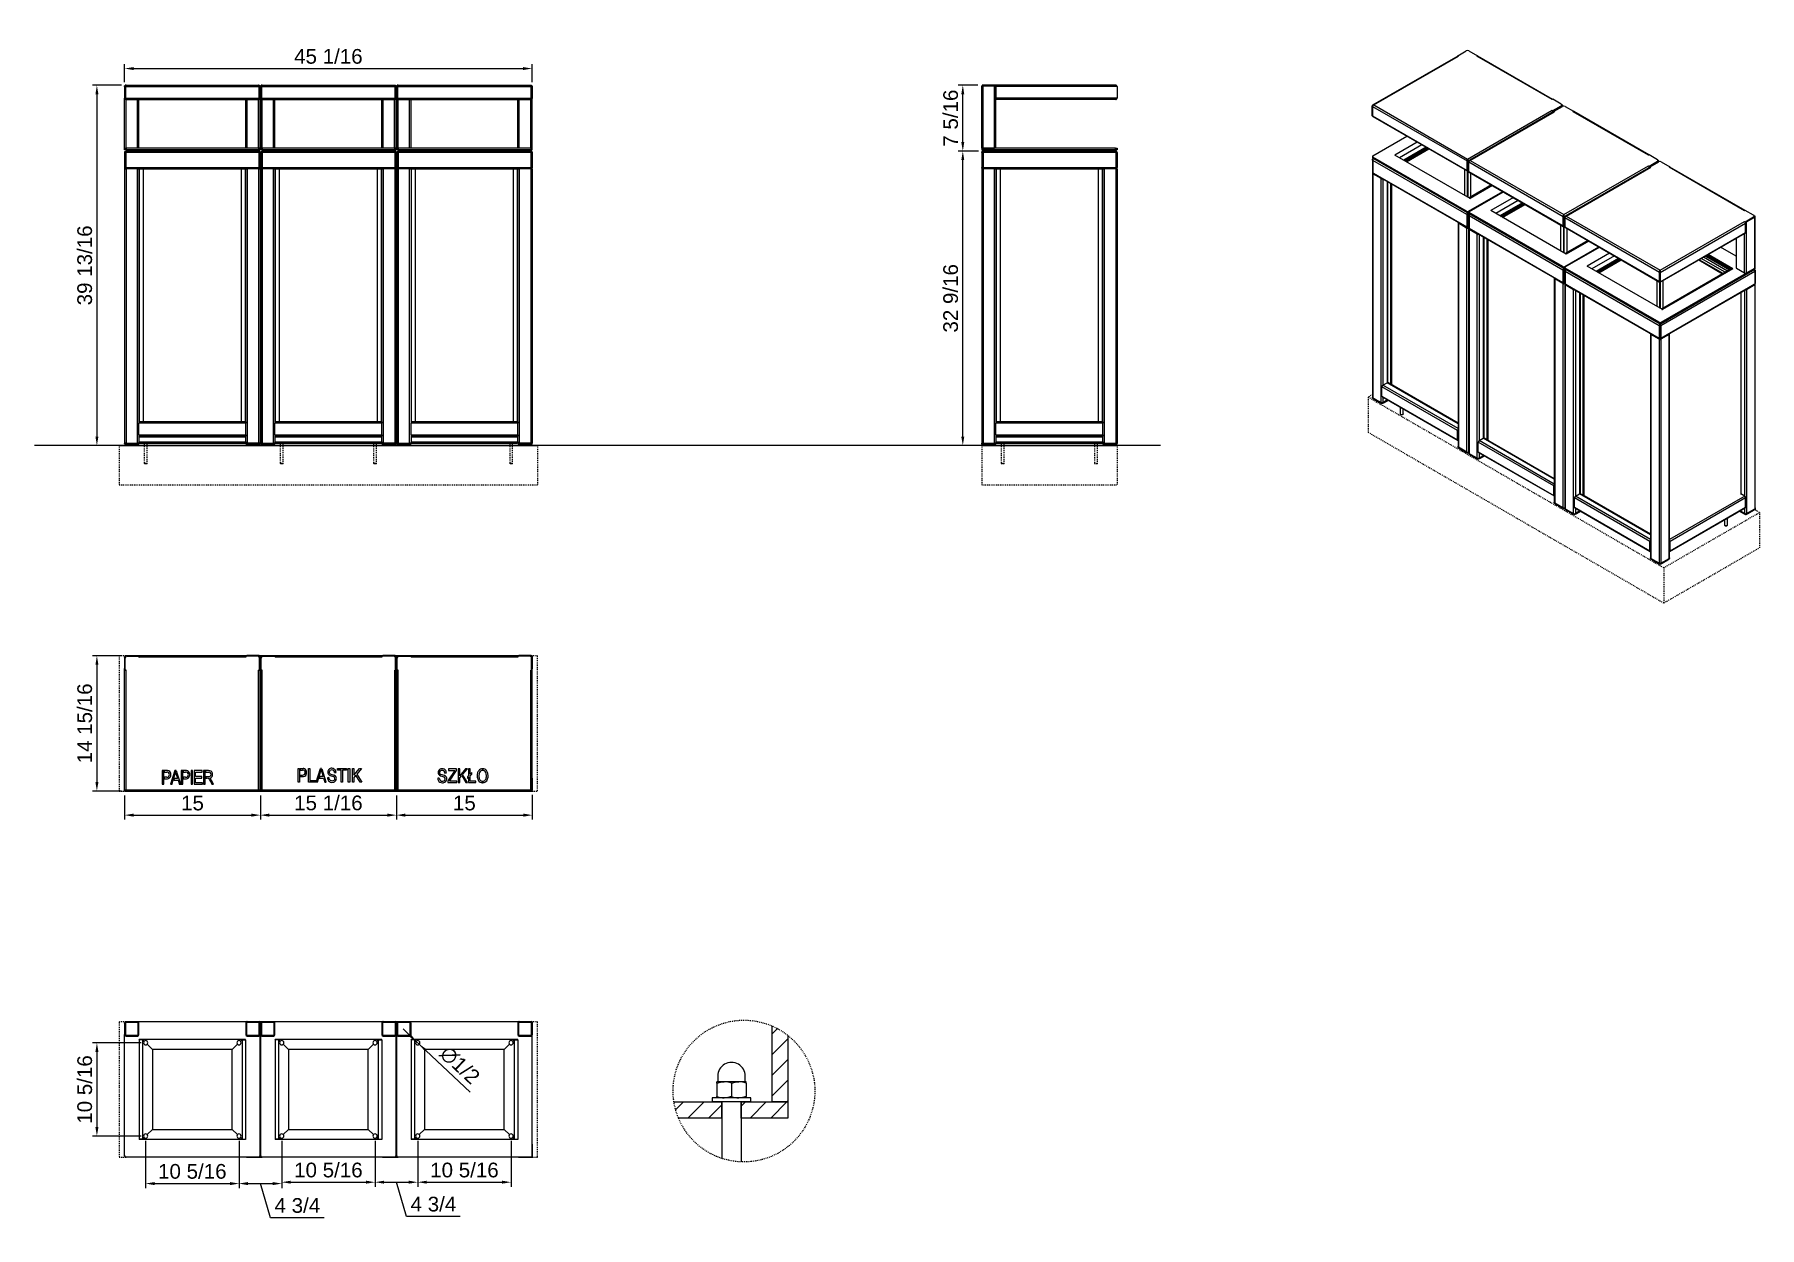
# Model space of a CAD drawing. Header units: inches. Extents: x -9 to 181, y -2 to 130.
import ezdxf

# ---------------------------------------------------------------- set-up
doc = ezdxf.new("R2010")
doc.units = ezdxf.units.IN
doc.linetypes.add('HIDDEN', pattern=[1.905, 1.27, -0.635])
for name, color, linetype, lineweight in [('ZANO_R', 7, 'Continuous', 0), ('ZANO_R_przerywana', 250, 'HIDDEN', 0), ('ZANO_W', 1, 'Continuous', 0)]:
    doc.layers.add(name, color=color, linetype=linetype, lineweight=lineweight)
doc.styles.get("Standard").update_dxf_attribs({"font": 'arial.ttf'})
doc.dimstyles.new('amerykanie', dxfattribs={"dimtxt": 50, "dimasz": 50, "dimexe": 0.5, "dimexo": 0.5, "dimgap": 1, "dimtad": 1, "dimdec": 0, "dimzin": 0, "dimlunit": 5, "dimtxsty": 'Standard', "dimcen": 0.09, "dimclrd": 1, "dimclre": 1, "dimclrt": 1, "dimazin": 0, "dimtfac": 1, "dimtdec": 0, "dimtmove": 0, "dimatfit": 3, "dimfxl": 1, "dimtzin": 0, "dimarcsym": 1})

msp = doc.modelspace()

# ---------------------------------------------------------------- blocks, each defined once
blk = doc.blocks.new('*D366')
at = {"layer": 'ZANO_W', "color": 1, "lineweight": -2}
for p, q in [((0.41, 123.93), (-2.81, 123.93)), ((-2.31, 122.93), (-2.31, 85.1)), ((-0.33, 84.1), (-2.81, 84.1))]:
    blk.add_line(p, q, dxfattribs=at)
at = {"layer": 'ZANO_W', "color": 1}
for points in [[(-2.14, 122.93), (-2.47, 122.93), (-2.31, 123.93)], [(-2.47, 85.1), (-2.14, 85.1), (-2.31, 84.1)]]:
    blk.add_solid(points, dxfattribs=at)
at = {"layer": 'ZANO_W', "color": 1, "insert": (-3.65, 104.02), "char_height": 1.625, "attachment_point": 5, "rotation": 90}
blk.add_mtext('39 13/16', dxfattribs=at)
blk = doc.blocks.new('*D367')
at = {"layer": 'ZANO_W', "color": 1, "lineweight": -2}
for p, q in [((0.76, 124.28), (0.76, 126.27)), ((45.8, 124.28), (45.8, 126.27)), ((1.76, 125.77), (44.8, 125.77))]:
    blk.add_line(p, q, dxfattribs=at)
at = {"layer": 'ZANO_W', "color": 1}
for points in [[(1.76, 125.94), (1.76, 125.61), (0.76, 125.77)], [(44.8, 125.61), (44.8, 125.94), (45.8, 125.77)]]:
    blk.add_solid(points, dxfattribs=at)
at = {"layer": 'ZANO_W', "color": 1, "insert": (23.28, 127.11), "char_height": 1.625, "attachment_point": 5}
blk.add_mtext('45 1/16', dxfattribs=at)
blk = doc.blocks.new('*D368')
at = {"layer": 'ZANO_W', "color": 1, "lineweight": -2}
for p, q in [((0.42, 60.88), (-2.81, 60.88)), ((-2.31, 59.88), (-2.31, 46.92)), ((0.42, 45.92), (-2.81, 45.92))]:
    blk.add_line(p, q, dxfattribs=at)
at = {"layer": 'ZANO_W', "color": 1}
for points in [[(-2.14, 59.88), (-2.47, 59.88), (-2.31, 60.88)], [(-2.47, 46.92), (-2.14, 46.92), (-2.31, 45.92)]]:
    blk.add_solid(points, dxfattribs=at)
at = {"layer": 'ZANO_W', "color": 1, "insert": (-3.65, 53.4), "char_height": 1.625, "attachment_point": 5, "rotation": 90}
blk.add_mtext('14 15/16', dxfattribs=at)
blk = doc.blocks.new('*D369')
at = {"layer": 'ZANO_W', "color": 1, "lineweight": -2}
for p, q in [((0.76, 45.42), (0.76, 42.76)), ((15.76, 45.42), (15.76, 42.76)), ((1.76, 43.26), (14.76, 43.26))]:
    blk.add_line(p, q, dxfattribs=at)
at = {"layer": 'ZANO_W', "color": 1}
for points in [[(1.76, 43.43), (1.76, 43.09), (0.76, 43.26)], [(14.76, 43.09), (14.76, 43.43), (15.76, 43.26)]]:
    blk.add_solid(points, dxfattribs=at)
at = {"layer": 'ZANO_W', "color": 1, "insert": (8.26, 44.59), "char_height": 1.625, "attachment_point": 5}
blk.add_mtext('15', dxfattribs=at)
blk = doc.blocks.new('*D370')
at = {"layer": 'ZANO_W', "color": 1, "lineweight": -2}
for p, q in [((15.76, 45.42), (15.76, 42.76)), ((30.8, 45.42), (30.8, 42.76)), ((16.76, 43.26), (29.8, 43.26))]:
    blk.add_line(p, q, dxfattribs=at)
at = {"layer": 'ZANO_W', "color": 1}
for points in [[(16.76, 43.43), (16.76, 43.09), (15.76, 43.26)], [(29.8, 43.09), (29.8, 43.43), (30.8, 43.26)]]:
    blk.add_solid(points, dxfattribs=at)
at = {"layer": 'ZANO_W', "color": 1, "insert": (23.28, 44.6), "char_height": 1.625, "attachment_point": 5}
blk.add_mtext('15 1/16', dxfattribs=at)
blk = doc.blocks.new('*D371')
at = {"layer": 'ZANO_W', "color": 1, "lineweight": -2}
for p, q in [((30.8, 45.42), (30.8, 42.76)), ((45.82, 45.52), (45.82, 42.76)), ((31.8, 43.26), (44.82, 43.26))]:
    blk.add_line(p, q, dxfattribs=at)
at = {"layer": 'ZANO_W', "color": 1}
for points in [[(31.8, 43.43), (31.8, 43.09), (30.8, 43.26)], [(44.82, 43.09), (44.82, 43.43), (45.82, 43.26)]]:
    blk.add_solid(points, dxfattribs=at)
at = {"layer": 'ZANO_W', "color": 1, "insert": (38.31, 44.59), "char_height": 1.625, "attachment_point": 5}
blk.add_mtext('15', dxfattribs=at)
blk = doc.blocks.new('*D372')
at = {"layer": 'ZANO_W', "color": 1, "lineweight": -2}
for p, q in [((2.58, 18.1), (-2.81, 18.1)), ((-2.31, 17.1), (-2.31, 8.78)), ((2.58, 7.78), (-2.81, 7.78))]:
    blk.add_line(p, q, dxfattribs=at)
at = {"layer": 'ZANO_W', "color": 1}
for points in [[(-2.14, 17.1), (-2.47, 17.1), (-2.31, 18.1)], [(-2.47, 8.78), (-2.14, 8.78), (-2.31, 7.78)]]:
    blk.add_solid(points, dxfattribs=at)
at = {"layer": 'ZANO_W', "color": 1, "insert": (-3.65, 12.94), "char_height": 1.625, "attachment_point": 5, "rotation": 90}
blk.add_mtext('10 5/16', dxfattribs=at)
blk = doc.blocks.new('*D373')
at = {"layer": 'ZANO_W', "color": 1, "lineweight": -2}
for p, q in [((3.08, 7.28), (3.08, 2.04)), ((13.4, 7.28), (13.4, 2.04)), ((4.08, 2.54), (12.4, 2.54))]:
    blk.add_line(p, q, dxfattribs=at)
at = {"layer": 'ZANO_W', "color": 1}
for points in [[(4.08, 2.71), (4.08, 2.37), (3.08, 2.54)], [(12.4, 2.37), (12.4, 2.71), (13.4, 2.54)]]:
    blk.add_solid(points, dxfattribs=at)
at = {"layer": 'ZANO_W', "color": 1, "insert": (8.24, 3.88), "char_height": 1.625, "attachment_point": 5}
blk.add_mtext('10 5/16', dxfattribs=at)
blk = doc.blocks.new('*D374')
at = {"layer": 'ZANO_W', "color": 1, "lineweight": -2}
for p, q in [((13.4, 7.28), (13.4, 2.04)), ((18.12, 7.28), (18.12, 2.04)), ((14.4, 2.54), (17.12, 2.54)), ((16.89, -1.23), (15.76, 2.54)), ((22.8, -1.23), (16.89, -1.23))]:
    blk.add_line(p, q, dxfattribs=at)
at = {"layer": 'ZANO_W', "color": 1}
for points in [[(14.4, 2.71), (14.4, 2.37), (13.4, 2.54)], [(17.12, 2.37), (17.12, 2.71), (18.12, 2.54)]]:
    blk.add_solid(points, dxfattribs=at)
at = {"layer": 'ZANO_W', "color": 1, "insert": (19.85, 0.11), "char_height": 1.625, "attachment_point": 5}
blk.add_mtext('4 3/4', dxfattribs=at)
blk = doc.blocks.new('*D375')
at = {"layer": 'ZANO_W', "color": 1, "lineweight": -2}
for p, q in [((18.12, 7.28), (18.12, 2.19)), ((28.44, 7.28), (28.44, 2.19)), ((19.12, 2.69), (27.44, 2.69))]:
    blk.add_line(p, q, dxfattribs=at)
at = {"layer": 'ZANO_W', "color": 1}
for points in [[(19.12, 2.86), (19.12, 2.53), (18.12, 2.69)], [(27.44, 2.53), (27.44, 2.86), (28.44, 2.69)]]:
    blk.add_solid(points, dxfattribs=at)
at = {"layer": 'ZANO_W', "color": 1, "insert": (23.28, 4.03), "char_height": 1.625, "attachment_point": 5}
blk.add_mtext('10 5/16', dxfattribs=at)
blk = doc.blocks.new('*D376')
at = {"layer": 'ZANO_W', "color": 1, "lineweight": -2}
for p, q in [((28.44, 7.28), (28.44, 2.19)), ((33.16, 7.28), (33.16, 2.19)), ((29.44, 2.69), (32.16, 2.69)), ((31.93, -1.08), (30.8, 2.69)), ((37.84, -1.08), (31.93, -1.08))]:
    blk.add_line(p, q, dxfattribs=at)
at = {"layer": 'ZANO_W', "color": 1}
for points in [[(29.44, 2.86), (29.44, 2.53), (28.44, 2.69)], [(32.16, 2.53), (32.16, 2.86), (33.16, 2.69)]]:
    blk.add_solid(points, dxfattribs=at)
at = {"layer": 'ZANO_W', "color": 1, "insert": (34.89, 0.26), "char_height": 1.625, "attachment_point": 5}
blk.add_mtext('4 3/4', dxfattribs=at)
blk = doc.blocks.new('*D377')
at = {"layer": 'ZANO_W', "color": 1, "lineweight": -2}
for p, q in [((33.16, 7.28), (33.16, 2.19)), ((43.48, 7.28), (43.48, 2.19)), ((34.16, 2.69), (42.48, 2.69))]:
    blk.add_line(p, q, dxfattribs=at)
at = {"layer": 'ZANO_W', "color": 1}
for points in [[(34.16, 2.86), (34.16, 2.53), (33.16, 2.69)], [(42.48, 2.53), (42.48, 2.86), (43.48, 2.69)]]:
    blk.add_solid(points, dxfattribs=at)
at = {"layer": 'ZANO_W', "color": 1, "insert": (38.32, 4.03), "char_height": 1.625, "attachment_point": 5}
blk.add_mtext('10 5/16', dxfattribs=at)
blk = doc.blocks.new('*D378')
at = {"layer": 'ZANO_W', "color": 1, "lineweight": -2}
for p, q in [((95.15, 116.65), (92.91, 116.65)), ((93.41, 85.1), (93.41, 115.65)), ((95, 84.1), (92.91, 84.1))]:
    blk.add_line(p, q, dxfattribs=at)
at = {"layer": 'ZANO_W', "color": 1}
for points in [[(93.57, 115.65), (93.24, 115.65), (93.41, 116.65)], [(93.24, 85.1), (93.57, 85.1), (93.41, 84.1)]]:
    blk.add_solid(points, dxfattribs=at)
at = {"layer": 'ZANO_W', "color": 1, "insert": (92.07, 100.38), "char_height": 1.625, "attachment_point": 5, "rotation": 90}
blk.add_mtext('32 9/16', dxfattribs=at)
blk = doc.blocks.new('*D379')
at = {"layer": 'ZANO_W', "color": 1, "lineweight": -2}
for p, q in [((95.06, 123.93), (92.91, 123.93)), ((93.41, 117.65), (93.41, 122.93)), ((95.15, 116.65), (92.91, 116.65))]:
    blk.add_line(p, q, dxfattribs=at)
at = {"layer": 'ZANO_W', "color": 1}
for points in [[(93.57, 122.93), (93.24, 122.93), (93.41, 123.93)], [(93.24, 117.65), (93.57, 117.65), (93.41, 116.65)]]:
    blk.add_solid(points, dxfattribs=at)
at = {"layer": 'ZANO_W', "color": 1, "insert": (92.07, 120.29), "char_height": 1.625, "attachment_point": 5, "rotation": 90}
blk.add_mtext('7 5/16', dxfattribs=at)
blk = doc.blocks.new('*D380')
at = {"layer": 'ZANO_W', "color": 1, "lineweight": -2}
for p, q in [((32.26, 18.95), (31.53, 19.63)), ((32.99, 18.26), (33.33, 17.94)), ((38.95, 12.66), (34.06, 17.25))]:
    blk.add_line(p, q, dxfattribs=at)
blk.add_arc((33.16, 18.1), 0.236, 315, 316.782, dxfattribs=at)
at = {"layer": 'ZANO_W', "color": 1}
for points in [[(32.15, 18.82), (32.38, 19.07), (32.99, 18.26)], [(34.18, 17.37), (33.95, 17.13), (33.33, 17.94)]]:
    blk.add_solid(points, dxfattribs=at)
at = {"layer": 'ZANO_W', "color": 1, "insert": (37.81, 15.62), "char_height": 1.625, "attachment_point": 5, "rotation": 316.782}
blk.add_mtext('∅1/2', dxfattribs=at)

# ---------------------------------------------------------------- dimensions: what is measured, and where the dimension line sits
at = {"layer": 'ZANO_W'}
for base, p1, p2, picture, middle in [((45.80004, 125.77247), (0.76067, 123.78311), (45.80004, 123.78311), '*D367', (23.28035, 127.11268)), ((15.76067, 43.25867), (0.76067, 45.91839), (15.76067, 45.91839), '*D369', (8.26067, 44.58835)), ((30.80004, 43.25867), (15.76067, 45.91839), (30.80004, 45.91839), '*D370', (23.28035, 44.59888)), ((45.81972, 43.25867), (30.80004, 45.91839), (45.81972, 46.01682), '*D371', (38.30988, 44.58835)), ((13.39846, 2.54166), (3.0835, 7.78466), (13.39846, 7.78466), '*D373', (8.24098, 3.88187)), ((18.12287, 2.54166), (13.39846, 7.78466), (18.12287, 7.78466), '*D374', (17.39236, 0.11012)), ((28.43783, 2.69408), (18.12287, 7.78466), (28.43783, 7.78466), '*D375', (23.28035, 4.03429)), ((33.16224, 2.69408), (28.43783, 7.78466), (33.16224, 7.78466), '*D376', (32.43173, 0.26254)), ((43.4772, 2.69408), (33.16224, 7.78466), (43.4772, 7.78466), '*D377', (38.31972, 4.03429))]:
    dim = msp.add_linear_dim(base=base, p1=p1, p2=p2, dimstyle='amerykanie', override={"dimtxt": 1.625, "dimasz": 1, "dimgap": 0.5, "dimdec": 4, "dimaunit": 1, "dimadec": 1, "dimtdec": 4, "dimtmove": 1, "dimfrac": 2}, dxfattribs=at)
    dim.commit()
    dim.dimension.update_dxf_attribs({"geometry": picture, "text_midpoint": middle})
for base, p1, p2, picture, middle in [((-2.30518, 84.10302), (0.91028, 123.93271), (0.17012, 84.10302), '*D366', (-3.64594, 104.01787)), ((93.40631, 123.93271), (95.64674, 116.64925), (95.55619, 123.93271), '*D379', (92.0661, 120.29098)), ((93.40631, 116.64925), (95.49713, 84.10302), (95.64674, 116.64925), '*D378', (92.06555, 100.37613)), ((-2.30518, 45.91839), (0.91815, 60.87902), (0.91815, 45.91839), '*D368', (-3.64539, 53.39871)), ((-2.30518, 7.78466), (3.0835, 18.09963), (3.0835, 7.78466), '*D372', (-3.64539, 12.94214))]:
    dim = msp.add_linear_dim(base=base, p1=p1, p2=p2, angle=90, dimstyle='amerykanie', override={"dimtxt": 1.625, "dimasz": 1, "dimgap": 0.5, "dimdec": 4, "dimaunit": 1, "dimadec": 1, "dimtdec": 4, "dimtmove": 1, "dimfrac": 2}, dxfattribs=at)
    dim.commit()
    dim.dimension.update_dxf_attribs({"geometry": picture, "text_midpoint": middle})
dim = msp.add_diameter_dim_2p(p1=(32.9901, 18.26138), p2=(33.33439, 17.93787), dimstyle='amerykanie', override={"dimtxt": 1.625, "dimasz": 1, "dimgap": 0.5, "dimdec": 4, "dimaunit": 1, "dimadec": 1, "dimtdec": 4, "dimtmove": 1, "dimfrac": 2}, dxfattribs=at)
dim.commit()
dim.dimension.update_dxf_attribs({"geometry": '*D380', "text_midpoint": (37.81409, 15.61547)})

# ---------------------------------------------------------------- linework, layer by layer
at = {"layer": 'ZANO_R'}
for p, q in [((148.1121, 127.15249), (138.7137, 121.72691)), ((138.84139, 121.75004), (148.1869, 127.14509)), ((148.13122, 127.18687), (149.06382, 127.72525)), ((148.19525, 127.14991), (148.13122, 127.18687)), ((148.13122, 127.15894), (148.13122, 127.18687)), ((148.1869, 127.14509), (148.19525, 127.14991)), ((149.35334, 127.72525), (150.28595, 127.18687)), ((150.28595, 127.18687), (150.22192, 127.14991)), ((150.22192, 127.14991), (150.23027, 127.14509)), ((158.55408, 122.33985), (150.23027, 127.14509)), ((150.28595, 127.15894), (150.28595, 127.18687)), ((158.60625, 122.36032), (150.30507, 127.15249)), ((0.76067, 123.78311), (0.76067, 123.85397)), ((0.76067, 123.85397), (0.77962, 123.85397)), ((0.76067, 123.78311), (0.83941, 123.78311)), ((0.76067, 123.78311), (0.76067, 122.50752)), ((0.76067, 116.96421), (0.76067, 122.50752)), ((0.83941, 122.50752), (0.76067, 122.50752)), ((0.81972, 123.8988), (0.81972, 123.93271)), ((0.91028, 123.93271), (0.81972, 123.93271)), ((0.83941, 123.78311), (0.83941, 122.50752)), ((0.84925, 123.78311), (15.63272, 123.78311)), ((0.84925, 122.50752), (0.84925, 123.78311)), ((0.84925, 122.50752), (15.63272, 122.50752)), ((0.91028, 123.93271), (15.57169, 123.93271)), ((0.91724, 122.35791), (0.91028, 122.35791)), ((0.91724, 122.35791), (15.56473, 122.35791)), ((0.91815, 116.96421), (0.91815, 122.35791)), ((2.17799, 116.96421), (2.17799, 122.35791)), ((2.33547, 116.96421), (2.33547, 122.35791)), ((14.1465, 116.96421), (14.1465, 122.35791)), ((14.30398, 116.96421), (14.30398, 122.35791)), ((15.56382, 116.96421), (15.56382, 122.35791)), ((15.56473, 122.35791), (15.57169, 122.35791)), ((15.57169, 123.93271), (15.66224, 123.93271)), ((15.63272, 122.50752), (15.63272, 123.78311)), ((15.7213, 123.78311), (15.64256, 123.78311)), ((15.64256, 123.78311), (15.64256, 122.50752)), ((15.64256, 122.50752), (15.7213, 122.50752)), ((15.66224, 123.8988), (15.66224, 123.93271)), ((15.70271, 123.85397), (15.7213, 123.85397)), ((15.7213, 123.78311), (15.7213, 123.85397)), ((15.7213, 123.78311), (15.7213, 122.50752)), ((15.7213, 116.96421), (15.7213, 122.50752)), ((15.80004, 123.78311), (15.80004, 123.85397)), ((15.80004, 123.85397), (15.81899, 123.85397)), ((15.80004, 123.78311), (15.87878, 123.78311)), ((15.80004, 123.78311), (15.80004, 122.50752)), ((15.80004, 116.96421), (15.80004, 122.50752)), ((15.87878, 122.50752), (15.80004, 122.50752)), ((15.85909, 123.8988), (15.85909, 123.93271)), ((15.94965, 123.93271), (15.85909, 123.93271)), ((15.87878, 123.78311), (15.87878, 122.50752)), ((15.88862, 123.78311), (30.67209, 123.78311)), ((15.88862, 122.50752), (15.88862, 123.78311)), ((15.88862, 122.50752), (30.67209, 122.50752)), ((15.94965, 123.93271), (30.61106, 123.93271)), ((15.95661, 122.35791), (15.94965, 122.35791)), ((15.95661, 122.35791), (30.6041, 122.35791)), ((15.95752, 116.96421), (15.95752, 122.35791)), ((17.21736, 116.96421), (17.21736, 122.35791)), ((17.37484, 116.96421), (17.37484, 122.35791)), ((29.18587, 116.96421), (29.18587, 122.35791)), ((29.34335, 116.96421), (29.34335, 122.35791)), ((30.60319, 116.96421), (30.60319, 122.35791)), ((30.6041, 122.35791), (30.61106, 122.35791)), ((30.61106, 123.93271), (30.70161, 123.93271)), ((30.67209, 122.50752), (30.67209, 123.78311)), ((30.76067, 123.78311), (30.68193, 123.78311)), ((30.68193, 123.78311), (30.68193, 122.50752)), ((30.68193, 122.50752), (30.76067, 122.50752)), ((30.70161, 123.8988), (30.70161, 123.93271)), ((30.74208, 123.85397), (30.76067, 123.85397)), ((30.76067, 123.78311), (30.76067, 123.85397)), ((30.76067, 123.78311), (30.76067, 122.50752)), ((30.76067, 116.96421), (30.76067, 122.50752)), ((30.83941, 123.78311), (30.83941, 123.85397)), ((30.83941, 123.85397), (30.85836, 123.85397)), ((30.83941, 123.78311), (30.91815, 123.78311)), ((30.83941, 123.78311), (30.83941, 122.50752)), ((30.83941, 116.96421), (30.83941, 122.50752)), ((30.91815, 122.50752), (30.83941, 122.50752)), ((30.89846, 123.8988), (30.89846, 123.93271)), ((30.98902, 123.93271), (30.89846, 123.93271)), ((30.91815, 123.78311), (30.91815, 122.50752)), ((30.92799, 122.50752), (30.92799, 123.78311)), ((30.92799, 123.78311), (45.71146, 123.78311)), ((30.92799, 122.50752), (45.71146, 122.50752)), ((30.98902, 123.93271), (45.65043, 123.93271)), ((30.99598, 122.35791), (30.98902, 122.35791)), ((30.99598, 122.35791), (45.64347, 122.35791)), ((30.99689, 116.96421), (30.99689, 122.35791)), ((32.25673, 116.96421), (32.25673, 122.35791)), ((32.41421, 116.96421), (32.41421, 122.35791)), ((44.22524, 116.96421), (44.22524, 122.35791)), ((44.38272, 116.96421), (44.38272, 122.35791)), ((45.64256, 116.96421), (45.64256, 122.35791)), ((45.64347, 122.35791), (45.65043, 122.35791)), ((45.65043, 123.93271), (45.74098, 123.93271)), ((45.71146, 122.50752), (45.71146, 123.78311)), ((45.80004, 123.78311), (45.7213, 123.78311)), ((45.7213, 123.78311), (45.7213, 122.50752)), ((45.7213, 122.50752), (45.80004, 122.50752)), ((45.74098, 123.8988), (45.74098, 123.93271)), ((45.78145, 123.85397), (45.80004, 123.85397)), ((45.80004, 123.78311), (45.80004, 123.85397)), ((45.80004, 123.78311), (45.80004, 122.50752)), ((45.80004, 116.96421), (45.80004, 122.50752)), ((95.49713, 116.96421), (95.49713, 123.85397)), ((95.49713, 123.85397), (95.65461, 123.85397)), ((95.55619, 123.93271), (95.55619, 123.85397)), ((95.76091, 123.93271), (95.55619, 123.93271)), ((95.65461, 116.96421), (95.65461, 123.85397)), ((95.65461, 123.85397), (96.91446, 123.85397)), ((95.76091, 123.85397), (95.76091, 123.93271)), ((97.07981, 123.93271), (95.76091, 123.93271)), ((96.91446, 116.96421), (96.91446, 123.85397)), ((96.91446, 123.85397), (97.03739, 123.85397)), ((97.07981, 123.85397), (97.03739, 123.85397)), ((97.07194, 116.96421), (97.07194, 123.85397)), ((97.07981, 123.85397), (97.07981, 123.93271)), ((97.09162, 123.93271), (97.07981, 123.93271)), ((97.09162, 123.85397), (97.07981, 123.85397)), ((97.09162, 123.78311), (97.09162, 123.93271)), ((110.30816, 123.93271), (97.09162, 123.93271)), ((97.09162, 122.50752), (97.09162, 123.78311)), ((110.45776, 123.78311), (97.09162, 123.78311)), ((110.45776, 122.50752), (97.09162, 122.50752)), ((97.09162, 122.35791), (97.09162, 122.50752)), ((110.3012, 122.35791), (97.09162, 122.35791)), ((110.30816, 122.35791), (110.3012, 122.35791)), ((110.45776, 123.78311), (110.45776, 122.50752)), ((158.56244, 122.33503), (158.55408, 122.33985)), ((158.62647, 122.37199), (158.56244, 122.33503)), ((159.55907, 121.83361), (158.62647, 122.37199)), ((138.62982, 121.62788), (138.6855, 121.59574)), ((138.62982, 121.62788), (138.62982, 120.58631)), ((138.6855, 120.55417), (138.62982, 120.58631)), ((138.70191, 121.61438), (138.6855, 121.59574)), ((138.69687, 121.60231), (138.6855, 121.59574)), ((138.6855, 121.59574), (138.6855, 120.55417)), ((138.6855, 120.55417), (138.69246, 120.55819)), ((138.6855, 120.55417), (138.69246, 120.55232)), ((138.69246, 121.59172), (149.14594, 115.55705)), ((138.69246, 120.55015), (138.69246, 121.59172)), ((138.69246, 120.55015), (149.14594, 114.51548)), ((138.74749, 120.46778), (149.1529, 114.46086)), ((138.84139, 121.75004), (149.20858, 115.76519)), ((149.20858, 115.76519), (158.55408, 121.16024)), ((149.20858, 115.52089), (158.65987, 120.97701)), ((158.74654, 121.01336), (149.34814, 115.58778)), ((149.47584, 115.61091), (158.82134, 121.00595)), ((158.55408, 121.16024), (158.56244, 121.16506)), ((158.56244, 121.16506), (158.62647, 121.12809)), ((158.56244, 121.15503), (158.56244, 121.16506)), ((158.62647, 121.12809), (159.55907, 121.66647)), ((158.62647, 121.08538), (158.62647, 121.12809)), ((158.63552, 121.06903), (159.55907, 121.60218)), ((158.65987, 120.96333), (158.65987, 120.97701)), ((158.76566, 121.04774), (159.69826, 121.58612)), ((158.82969, 121.01077), (158.76566, 121.04774)), ((158.76566, 121.01981), (158.76566, 121.04774)), ((158.78515, 121.10719), (159.67599, 121.62146)), ((158.78515, 121.05899), (158.78515, 121.10719)), ((158.82134, 121.00595), (158.82969, 121.01077)), ((159.55907, 121.60218), (159.55907, 121.66647)), ((159.60708, 121.64597), (159.62031, 121.65361)), ((159.67599, 121.75003), (159.60709, 121.7898)), ((159.61903, 121.68575), (159.61903, 121.75004)), ((159.62031, 121.71789), (159.61903, 121.71863)), ((159.62031, 121.65361), (159.62031, 121.71789)), ((159.67599, 121.57326), (159.67599, 121.62146)), ((159.72211, 121.59792), (159.72211, 121.68575)), ((159.98778, 121.58612), (160.92039, 121.04774)), ((160.92039, 121.04774), (160.85636, 121.01077)), ((160.85636, 121.01077), (160.86471, 121.00595)), ((169.18852, 116.20072), (160.86471, 121.00595)), ((160.92039, 121.01981), (160.92039, 121.04774)), ((169.24069, 116.22119), (160.93951, 121.01336)), ((138.74117, 116.12426), (142.50634, 118.29784)), ((0.76067, 116.80673), (0.76067, 116.96421)), ((0.76067, 116.96421), (0.91815, 116.96421)), ((0.91815, 116.80673), (0.76067, 116.80673)), ((0.76067, 116.49964), (0.76067, 114.83035)), ((0.78035, 116.49964), (0.77696, 116.49964)), ((0.77696, 116.49964), (0.77696, 114.83035)), ((0.78035, 116.49964), (0.78035, 114.83035)), ((0.83941, 116.49964), (0.78035, 116.49964)), ((15.57563, 116.49964), (0.90634, 116.49964)), ((0.90634, 116.49964), (0.90634, 114.83035)), ((15.57169, 116.64925), (0.91028, 116.64925)), ((0.91815, 116.96421), (0.91815, 116.80673)), ((15.56382, 116.96421), (0.91815, 116.96421)), ((15.56382, 116.80673), (0.91815, 116.80673)), ((2.25673, 116.64925), (2.25673, 116.80673)), ((14.22524, 116.64925), (14.22524, 116.80673)), ((15.56382, 116.96421), (15.56382, 116.80673)), ((15.7213, 116.96421), (15.56382, 116.96421)), ((15.56382, 116.80673), (15.7213, 116.80673)), ((15.57563, 116.49964), (15.57563, 114.83035)), ((15.64256, 116.49964), (15.64876, 116.49964)), ((15.64256, 116.49964), (15.64256, 114.83035)), ((15.64876, 116.49964), (15.64876, 114.83035)), ((15.70501, 116.49964), (15.64876, 116.49964)), ((15.7213, 116.80673), (15.7213, 116.96421)), ((15.7213, 116.49964), (15.7213, 114.83035)), ((15.80004, 116.80673), (15.80004, 116.96421)), ((15.80004, 116.96421), (15.95752, 116.96421)), ((15.95752, 116.80673), (15.80004, 116.80673)), ((15.80004, 116.49964), (15.80004, 114.83035)), ((15.81972, 116.49964), (15.81633, 116.49964)), ((15.81633, 116.49964), (15.81633, 114.83035)), ((15.81972, 116.49964), (15.81972, 114.83035)), ((15.87878, 116.49964), (15.81972, 116.49964)), ((30.615, 116.49964), (15.94571, 116.49964)), ((15.94571, 116.49964), (15.94571, 114.83035)), ((30.61106, 116.64925), (15.94965, 116.64925)), ((15.95752, 116.96421), (15.95752, 116.80673)), ((30.60319, 116.96421), (15.95752, 116.96421)), ((30.60319, 116.80673), (15.95752, 116.80673)), ((17.2961, 116.64925), (17.2961, 116.80673)), ((29.26461, 116.64925), (29.26461, 116.80673)), ((30.60319, 116.96421), (30.60319, 116.80673)), ((30.76067, 116.96421), (30.60319, 116.96421)), ((30.60319, 116.80673), (30.76067, 116.80673)), ((30.615, 116.49964), (30.615, 114.83035)), ((30.68193, 116.49964), (30.68813, 116.49964)), ((30.68193, 116.49964), (30.68193, 114.83035)), ((30.68813, 116.49964), (30.68813, 114.83035)), ((30.74438, 116.49964), (30.68813, 116.49964)), ((30.76067, 116.80673), (30.76067, 116.96421)), ((30.76067, 116.49964), (30.76067, 114.83035)), ((30.83941, 116.80673), (30.83941, 116.96421)), ((30.83941, 116.96421), (30.99689, 116.96421)), ((30.99689, 116.80673), (30.83941, 116.80673)), ((30.83941, 116.49964), (30.83941, 114.83035)), ((30.85909, 116.49964), (30.8557, 116.49964)), ((30.8557, 116.49964), (30.8557, 114.83035)), ((30.85909, 116.49964), (30.85909, 114.83035)), ((30.91815, 116.49964), (30.85909, 116.49964)), ((45.65437, 116.49964), (30.98508, 116.49964)), ((30.98508, 116.49964), (30.98508, 114.83035)), ((45.65043, 116.64925), (30.98902, 116.64925)), ((30.99689, 116.96421), (30.99689, 116.80673)), ((45.64256, 116.96421), (30.99689, 116.96421)), ((45.64256, 116.80673), (30.99689, 116.80673)), ((32.33547, 116.64925), (32.33547, 116.80673)), ((44.30398, 116.64925), (44.30398, 116.80673)), ((45.64256, 116.96421), (45.64256, 116.80673)), ((45.80004, 116.96421), (45.64256, 116.96421)), ((45.64256, 116.80673), (45.80004, 116.80673)), ((45.65437, 116.49964), (45.65437, 114.83035)), ((45.7213, 116.49964), (45.7275, 116.49964)), ((45.7213, 116.49964), (45.7213, 114.83035)), ((45.7275, 116.49964), (45.7275, 114.83035)), ((45.78375, 116.49964), (45.7275, 116.49964)), ((45.80004, 116.80673), (45.80004, 116.96421)), ((45.80004, 116.49964), (45.80004, 114.83035)), ((95.49713, 116.96421), (95.65461, 116.96421)), ((95.49713, 116.96421), (95.49713, 116.80673)), ((95.49713, 116.80673), (95.65461, 116.80673)), ((95.53459, 116.59807), (95.49713, 116.59807)), ((95.49713, 116.59807), (95.49713, 116.51933)), ((95.49713, 116.51933), (95.49713, 116.49964)), ((95.49713, 116.49964), (95.49713, 114.83035)), ((95.51682, 116.49964), (95.51342, 116.49964)), ((95.51342, 116.49964), (95.51342, 114.83035)), ((95.51682, 116.49964), (95.51682, 114.83035)), ((95.57587, 116.49964), (95.51682, 116.49964)), ((95.6428, 116.49964), (95.6428, 114.83035)), ((110.31209, 116.49964), (95.6428, 116.49964)), ((110.30816, 116.64925), (95.64674, 116.64925)), ((95.65461, 116.96421), (96.91446, 116.96421)), ((95.65461, 116.80673), (95.65461, 116.96421)), ((110.30028, 116.96421), (95.65461, 116.96421)), ((110.30028, 116.80673), (95.65461, 116.80673)), ((96.37138, 116.64925), (96.37138, 116.80673)), ((97.46564, 116.64925), (97.46564, 116.80673)), ((97.47548, 116.64925), (97.47548, 116.80673)), ((108.47942, 116.64925), (108.47942, 116.80673)), ((110.30028, 116.80673), (110.30028, 116.96421)), ((110.30028, 116.96421), (110.45776, 116.96421)), ((110.45776, 116.80673), (110.30028, 116.80673)), ((110.31209, 116.49964), (110.31209, 114.83035)), ((110.37902, 116.49964), (110.37902, 114.83035)), ((110.37902, 116.49964), (110.38522, 116.49964)), ((110.38522, 116.49964), (110.38522, 114.83035)), ((110.44148, 116.49964), (110.38522, 116.49964)), ((110.45776, 116.96421), (110.45776, 116.80673)), ((110.45776, 116.49964), (110.45776, 114.83035)), ((143.63103, 117.64857), (141.15341, 116.21827)), ((144.16557, 117.33998), (141.681, 115.90567)), ((144.63334, 117.06994), (142.14877, 115.63563)), ((142.2595, 115.57171), (144.74407, 117.00602)), ((144.88409, 116.92519), (142.39951, 115.49088)), ((142.41956, 115.4793), (144.90414, 116.91362)), ((142.444, 115.46519), (144.92858, 116.89951)), ((0.76067, 114.68075), (0.76067, 84.36579)), ((0.76067, 114.68075), (0.91028, 114.68075)), ((0.78035, 114.83035), (0.77696, 114.83035)), ((0.78035, 114.83035), (0.83941, 114.83035)), ((0.90634, 114.83035), (15.57563, 114.83035)), ((0.91028, 114.68075), (0.91028, 84.36579)), ((2.18587, 114.68075), (0.91028, 114.68075)), ((2.18587, 114.68075), (2.33547, 114.68075)), ((2.18587, 84.36579), (2.18587, 114.68075)), ((2.33547, 114.68075), (14.1465, 114.68075)), ((2.33547, 114.68075), (2.33547, 86.72799)), ((2.40634, 86.72799), (2.40634, 114.68075)), ((2.80791, 114.68075), (2.80791, 114.60201)), ((2.80791, 114.60201), (2.80791, 86.72799)), ((13.67406, 114.68075), (13.67406, 114.60201)), ((13.67406, 86.72799), (13.67406, 114.60201)), ((14.07563, 114.68075), (14.07563, 86.72799)), ((14.1465, 86.72799), (14.1465, 114.68075)), ((14.1465, 114.68075), (14.2961, 114.68075)), ((15.57169, 114.68075), (14.2961, 114.68075)), ((14.2961, 114.68075), (14.2961, 84.36579)), ((15.57169, 114.68075), (15.57169, 84.36579)), ((15.57169, 114.68075), (15.7213, 114.68075)), ((15.64256, 114.83035), (15.64876, 114.83035)), ((15.64876, 114.83035), (15.70501, 114.83035)), ((15.7213, 114.68075), (15.7213, 84.36579)), ((15.80004, 114.68075), (15.80004, 84.36579)), ((15.80004, 114.68075), (15.94965, 114.68075)), ((15.81972, 114.83035), (15.81633, 114.83035)), ((15.81972, 114.83035), (15.87878, 114.83035)), ((15.94571, 114.83035), (30.615, 114.83035)), ((15.94965, 114.68075), (15.94965, 84.36579)), ((17.22524, 114.68075), (15.94965, 114.68075)), ((17.22524, 114.68075), (17.37484, 114.68075)), ((17.22524, 84.36579), (17.22524, 114.68075)), ((17.37484, 114.68075), (29.18587, 114.68075)), ((17.37484, 114.68075), (17.37484, 86.72799)), ((17.44571, 86.72799), (17.44571, 114.68075)), ((17.84728, 114.68075), (17.84728, 114.60201)), ((17.84728, 114.60201), (17.84728, 86.72799)), ((28.71343, 114.68075), (28.71343, 114.60201)), ((28.71343, 86.72799), (28.71343, 114.60201)), ((29.115, 114.68075), (29.115, 86.72799)), ((29.18587, 86.72799), (29.18587, 114.68075)), ((29.18587, 114.68075), (29.33547, 114.68075)), ((29.33547, 114.68075), (29.33547, 84.36579)), ((30.61106, 114.68075), (29.33547, 114.68075)), ((30.61106, 114.68075), (30.61106, 84.36579)), ((30.61106, 114.68075), (30.76067, 114.68075)), ((30.68193, 114.83035), (30.68813, 114.83035)), ((30.68813, 114.83035), (30.74438, 114.83035)), ((30.76067, 114.68075), (30.76067, 84.36579)), ((30.83941, 114.68075), (30.83941, 84.36579)), ((30.83941, 114.68075), (30.98902, 114.68075)), ((30.85909, 114.83035), (30.8557, 114.83035)), ((30.85909, 114.83035), (30.91815, 114.83035)), ((30.98508, 114.83035), (45.65437, 114.83035)), ((30.98902, 114.68075), (30.98902, 84.36579)), ((32.26461, 114.68075), (30.98902, 114.68075)), ((32.26461, 114.68075), (32.41421, 114.68075)), ((32.26461, 84.36579), (32.26461, 114.68075)), ((32.41421, 114.68075), (44.22524, 114.68075)), ((32.41421, 114.68075), (32.41421, 86.72799)), ((32.48508, 86.72799), (32.48508, 114.68075)), ((32.88665, 114.68075), (32.88665, 114.60201)), ((32.88665, 114.60201), (32.88665, 86.72799)), ((43.7528, 114.68075), (43.7528, 114.60201)), ((43.7528, 86.72799), (43.7528, 114.60201)), ((44.15437, 114.68075), (44.15437, 86.72799)), ((44.22524, 86.72799), (44.22524, 114.68075)), ((44.22524, 114.68075), (44.37484, 114.68075)), ((44.37484, 114.68075), (44.37484, 84.36579)), ((45.65043, 114.68075), (44.37484, 114.68075)), ((45.65043, 114.68075), (45.65043, 84.36579)), ((45.65043, 114.68075), (45.80004, 114.68075)), ((45.7213, 114.83035), (45.7275, 114.83035)), ((45.7275, 114.83035), (45.78375, 114.83035)), ((45.80004, 114.68075), (45.80004, 84.36579)), ((95.49713, 114.83035), (95.49713, 114.70043)), ((95.57587, 114.70043), (95.49713, 114.70043)), ((95.49713, 114.68075), (95.49713, 84.36579)), ((95.49713, 114.68075), (95.64674, 114.68075)), ((95.51682, 114.83035), (95.51342, 114.83035)), ((95.51682, 114.83035), (95.57587, 114.83035)), ((95.57587, 114.70043), (95.57587, 114.68075)), ((95.6428, 114.83035), (110.31209, 114.83035)), ((95.64674, 114.68075), (95.64674, 84.36579)), ((96.92233, 114.68075), (95.64674, 114.68075)), ((96.92233, 84.36579), (96.92233, 114.68075)), ((96.92233, 114.68075), (97.07194, 114.68075)), ((97.07194, 114.68075), (108.88296, 114.68075)), ((97.07194, 114.68075), (97.07194, 86.72799)), ((97.1428, 86.72799), (97.1428, 114.68075)), ((97.54438, 114.68075), (97.54438, 114.60201)), ((97.54438, 114.60201), (97.54438, 86.72799)), ((108.41052, 114.68075), (108.41052, 114.60201)), ((108.41052, 86.72799), (108.41052, 114.60201)), ((108.81209, 114.68075), (108.81209, 86.72799)), ((108.88296, 86.72799), (108.88296, 114.68075)), ((108.88296, 114.68075), (109.03257, 114.68075)), ((110.30816, 114.68075), (109.03257, 114.68075)), ((109.03257, 114.68075), (109.03257, 84.36579)), ((110.30816, 114.68075), (110.30816, 84.36579)), ((110.30816, 114.68075), (110.45776, 114.68075)), ((110.37902, 114.83035), (110.38522, 114.83035)), ((110.38522, 114.83035), (110.44148, 114.83035)), ((110.45776, 114.68075), (110.45776, 84.36579)), ((138.69016, 115.68064), (138.69016, 114.31759)), ((138.69942, 115.70474), (138.69503, 115.70221)), ((138.69505, 116.05997), (138.69505, 115.93138)), ((138.69942, 115.70474), (138.69701, 115.70613)), ((138.69701, 115.70613), (138.69701, 115.70336)), ((149.10558, 109.63311), (138.73282, 115.62117)), ((138.73282, 115.62117), (138.73282, 114.25813)), ((149.09723, 110.01727), (138.74117, 115.99569)), ((138.74117, 115.99569), (138.74117, 115.8671)), ((149.09723, 109.88868), (138.74117, 115.8671)), ((138.80317, 115.83131), (138.74153, 115.79573)), ((138.84139, 115.8028), (138.84698, 115.80602)), ((138.85257, 115.8028), (138.84139, 115.8028)), ((149.20858, 109.81795), (138.84139, 115.8028)), ((141.15341, 116.21827), (141.14645, 116.21426)), ((149.47584, 111.4058), (141.14645, 116.21426)), ((141.15341, 116.21024), (141.15341, 116.21827)), ((148.84668, 114.63764), (148.84668, 111.76901)), ((149.14594, 115.55705), (149.15955, 115.5649)), ((149.14594, 114.51548), (149.14594, 115.55705)), ((149.1529, 114.5195), (149.14594, 114.51548)), ((149.20858, 115.52089), (149.1529, 115.55303)), ((149.1529, 115.55303), (149.1529, 114.51146)), ((149.1529, 114.51146), (149.20858, 114.47932)), ((149.15847, 114.46093), (149.15847, 111.58901)), ((149.20858, 115.7208), (149.20858, 115.76519)), ((149.20858, 115.52089), (149.20858, 114.47932)), ((149.20858, 114.47932), (149.26426, 114.51146)), ((149.23295, 114.44278), (149.26426, 114.46086)), ((149.25869, 111.53116), (149.25869, 114.45764)), ((149.26426, 115.48875), (149.31994, 115.45661)), ((149.26426, 115.48875), (149.26426, 114.44718)), ((149.31994, 114.41504), (149.26426, 114.44718)), ((149.33635, 115.47524), (149.31994, 115.45661)), ((149.33131, 115.46317), (149.31994, 115.45661)), ((149.31994, 115.45661), (149.31994, 114.41504)), ((149.31994, 114.41504), (149.3269, 114.41905)), ((149.31994, 114.41504), (149.3269, 114.41319)), ((149.3269, 115.45259), (159.78039, 109.41792)), ((149.3269, 114.41102), (149.3269, 115.45259)), ((149.3269, 114.41102), (159.78039, 108.37635)), ((149.47584, 115.61091), (159.84302, 109.62606)), ((159.84302, 109.62606), (169.18852, 115.0211)), ((159.84302, 109.38176), (169.29431, 114.83787)), ((169.38098, 114.87423), (159.98258, 109.44865)), ((160.11028, 109.47178), (169.45578, 114.86682)), ((169.19688, 116.1959), (169.18852, 116.20072)), ((169.18852, 115.0211), (169.19688, 115.02592)), ((169.26091, 116.23286), (169.19688, 116.1959)), ((169.19688, 115.02592), (169.26091, 114.98896)), ((169.19688, 115.0159), (169.19688, 115.02592)), ((170.19351, 115.69448), (169.26091, 116.23286)), ((169.26091, 114.98896), (170.19351, 115.52734)), ((169.26091, 114.94625), (169.26091, 114.98896)), ((169.26996, 114.9299), (170.19351, 115.46305)), ((169.29431, 114.8242), (169.29431, 114.83787)), ((169.4001, 114.90861), (170.3327, 115.44699)), ((169.46413, 114.87164), (169.4001, 114.90861)), ((169.4001, 114.88067), (169.4001, 114.90861)), ((169.41959, 114.96806), (170.31043, 115.48233)), ((169.41959, 114.91986), (169.41959, 114.96806)), ((169.45578, 114.86682), (169.46413, 114.87164)), ((170.19351, 115.46305), (170.19351, 115.52734)), ((170.24153, 115.50684), (170.25475, 115.51447)), ((170.31043, 115.6109), (170.24154, 115.65067)), ((170.25347, 115.54662), (170.25347, 115.61091)), ((170.25475, 115.57876), (170.25347, 115.5795)), ((170.25475, 115.51447), (170.25475, 115.57876)), ((170.31043, 115.43413), (170.31043, 115.48233)), ((170.35656, 115.45879), (170.35656, 115.54662)), ((170.62223, 115.44699), (171.55483, 114.90861)), ((171.55483, 114.90861), (171.4908, 114.87164)), ((171.4908, 114.87164), (171.49915, 114.86682)), ((179.82297, 110.06158), (171.49915, 114.86682)), ((171.55483, 114.88067), (171.55483, 114.90861)), ((179.87513, 110.08206), (171.57395, 114.87423)), ((138.69179, 114.19543), (138.69179, 89.44203)), ((138.73282, 114.25813), (149.10558, 108.27006)), ((138.79128, 114.1665), (138.73561, 114.13436)), ((138.73561, 114.13436), (138.73561, 89.38096)), ((139.63759, 113.61366), (138.73561, 114.13436)), ((138.74156, 114.20248), (149.15883, 108.18872)), ((138.79128, 114.1665), (138.79128, 114.17377)), ((139.69326, 113.6458), (138.79128, 114.1665)), ((139.69326, 113.6458), (139.63759, 113.61366)), ((139.63759, 88.86026), (139.63759, 113.61366)), ((139.69326, 113.65307), (139.69326, 113.6458)), ((139.84916, 113.56307), (139.84916, 90.78909)), ((140.30572, 113.29951), (140.30572, 91.05266)), ((140.40594, 91.05266), (140.40594, 113.24165)), ((140.68989, 113.07773), (140.68989, 90.88874)), ((140.74557, 113.04559), (140.74557, 90.84932)), ((140.74557, 113.04559), (140.74557, 90.92088)), ((140.80125, 113.01345), (140.80125, 90.81718)), ((151.84972, 112.90402), (149.36515, 111.4697)), ((149.38193, 114.32865), (159.78734, 108.32173)), ((151.96041, 112.84012), (149.48279, 111.40982)), ((149.57049, 111.58824), (149.57049, 114.21979)), ((149.31994, 110.01727), (153.0851, 112.19085)), ((149.37562, 109.98513), (153.14078, 112.15871)), ((149.48279, 111.40982), (149.47584, 111.4058)), ((154.26547, 111.50944), (151.78785, 110.07914)), ((154.80002, 111.20085), (152.31544, 109.76654)), ((155.26778, 110.93081), (152.78321, 109.4965)), ((152.89394, 109.43257), (155.37851, 110.86689)), ((155.51853, 110.78606), (153.03395, 109.35175)), ((153.054, 109.34017), (155.53858, 110.77449)), ((153.07844, 109.32606), (155.56302, 110.76038)), ((148.157, 108.73128), (148.157, 83.97788)), ((148.25649, 108.70236), (148.20082, 108.67021)), ((148.25649, 108.70236), (148.25649, 108.70962)), ((149.15847, 108.18165), (148.25649, 108.70236)), ((149.09723, 110.01727), (149.09723, 109.88868)), ((149.10558, 109.63311), (149.10558, 108.27006)), ((149.20858, 109.63793), (149.16442, 109.61244)), ((149.16442, 109.61244), (149.16442, 108.24939)), ((149.20858, 109.63793), (149.16682, 109.61382)), ((149.16682, 109.61382), (149.17121, 109.61129)), ((149.16682, 109.61382), (149.16682, 108.25078)), ((149.17121, 109.61129), (149.17121, 108.24825)), ((149.32949, 109.88774), (149.20858, 109.81795)), ((149.20858, 109.86205), (149.20858, 109.81795)), ((149.20858, 109.75365), (149.20858, 109.81795)), ((149.20858, 109.63793), (149.25274, 109.61244)), ((149.42576, 109.69902), (149.31159, 109.63311)), ((149.31159, 109.63311), (149.31159, 108.27006)), ((149.31994, 109.88868), (149.31994, 110.01727)), ((149.31994, 109.88868), (149.32949, 109.89419)), ((149.3246, 109.5415), (149.3246, 108.17846)), ((149.33386, 109.56561), (149.32947, 109.56308)), ((149.32949, 109.92084), (149.32949, 109.79225)), ((149.33386, 109.56561), (149.33145, 109.567)), ((149.33145, 109.567), (149.33145, 109.56422)), ((159.74002, 103.49398), (149.36726, 109.48204)), ((149.36726, 109.48204), (149.36726, 108.119)), ((159.73167, 103.87814), (149.37562, 109.85656)), ((149.37562, 109.85656), (149.37562, 109.72797)), ((159.73167, 103.74955), (149.37562, 109.72797)), ((149.43761, 109.69218), (149.37597, 109.6566)), ((149.47584, 109.66366), (149.48142, 109.66689)), ((149.48701, 109.66366), (149.47584, 109.66366)), ((159.84302, 103.67881), (149.47584, 109.66366)), ((151.78785, 110.07914), (151.78089, 110.07512)), ((160.11028, 105.26667), (151.78089, 110.07512)), ((151.78785, 110.07111), (151.78785, 110.07914)), ((159.78039, 109.41792), (159.79399, 109.42577)), ((159.78039, 108.37635), (159.78039, 109.41792)), ((159.84302, 109.38176), (159.78735, 109.4139)), ((159.78735, 109.4139), (159.78735, 108.37233)), ((159.84302, 109.58167), (159.84302, 109.62606)), ((159.84302, 109.38176), (159.84302, 108.34019)), ((159.8987, 109.34962), (159.95438, 109.31748)), ((159.8987, 109.34962), (159.8987, 108.30805)), ((159.97079, 109.33611), (159.95438, 109.31748)), ((159.96575, 109.32404), (159.95438, 109.31748)), ((159.95438, 109.31748), (159.95438, 108.2759)), ((159.96134, 109.31346), (170.41483, 103.27879)), ((159.96134, 108.27189), (159.96134, 109.31346)), ((160.11028, 109.47178), (170.47746, 103.48693)), ((170.47746, 103.48693), (179.82297, 108.88197)), ((170.47746, 103.24263), (179.92875, 108.69874)), ((179.83132, 110.05676), (179.82297, 110.06158)), ((179.82297, 108.88197), (179.83132, 108.88679)), ((179.89535, 110.09373), (179.83132, 110.05676)), ((179.83132, 108.88679), (179.89535, 108.84983)), ((179.83132, 108.87677), (179.83132, 108.88679)), ((180.82795, 109.55535), (179.89535, 110.09373)), ((179.89535, 108.84983), (180.82795, 109.38821)), ((179.89535, 108.80712), (179.89535, 108.84983)), ((179.9044, 108.79076), (180.82795, 109.32391)), ((179.92875, 107.65717), (179.92875, 108.69874)), ((180.05403, 108.82893), (180.94487, 109.3432)), ((180.05403, 103.20315), (180.05403, 108.82893)), ((180.82795, 109.32391), (180.82795, 109.38821)), ((180.87597, 109.36771), (180.88919, 109.37534)), ((180.94487, 109.47177), (180.87598, 109.51154)), ((180.88791, 109.40748), (180.88791, 109.47178)), ((180.88919, 109.43963), (180.88791, 109.44037)), ((180.88919, 109.37534), (180.88919, 109.43963)), ((180.94487, 103.71743), (180.94487, 109.3432)), ((180.991, 103.78171), (180.991, 109.40748)), ((149.10279, 108.14951), (148.20082, 108.67021)), ((148.20082, 108.67021), (148.20082, 83.91681)), ((148.71305, 108.43879), (148.71305, 108.44606)), ((148.75687, 108.41349), (148.75687, 108.42076)), ((148.76316, 108.40986), (148.76316, 108.41713)), ((148.84668, 108.36165), (148.84668, 108.36892)), ((149.15847, 108.18165), (149.10279, 108.14951)), ((149.10279, 108.14951), (149.10279, 83.39611)), ((149.15847, 108.18892), (149.15847, 108.18165)), ((149.16682, 108.25078), (149.16442, 108.24939)), ((149.16682, 108.25078), (149.17121, 108.24825)), ((149.20858, 108.24543), (149.20858, 108.21058)), ((149.25834, 108.18872), (149.3246, 108.22697)), ((149.3246, 108.2197), (149.25869, 108.18165)), ((149.25869, 108.18165), (149.25869, 108.18892)), ((149.25869, 108.18165), (149.31437, 108.14951)), ((149.31159, 108.27006), (149.3246, 108.27758)), ((149.32899, 108.15795), (149.31437, 108.14951)), ((149.31437, 108.14951), (149.31437, 83.39611)), ((149.32623, 108.0563), (149.32623, 83.3029)), ((149.36726, 108.119), (159.74002, 102.13093)), ((149.42573, 108.02737), (149.37005, 107.99523)), ((149.37005, 107.99523), (149.37005, 83.24183)), ((150.27203, 107.47453), (149.37005, 107.99523)), ((149.376, 108.06335), (159.79327, 102.04959)), ((149.42573, 108.02737), (149.42573, 108.03464)), ((150.3277, 107.50667), (149.42573, 108.02737)), ((150.3277, 107.50667), (150.27203, 107.47453)), ((150.27203, 82.72113), (150.27203, 107.47453)), ((150.3277, 107.51394), (150.3277, 107.50667)), ((150.4836, 107.42394), (150.4836, 84.64996)), ((150.94016, 107.16038), (150.94016, 84.91353)), ((151.04038, 84.91353), (151.04038, 107.10252)), ((151.32433, 106.9386), (151.32433, 84.7496)), ((151.38001, 106.90646), (151.38001, 84.71019)), ((151.38001, 106.90646), (151.38001, 84.78175)), ((151.43569, 106.87431), (151.43569, 84.67805)), ((159.48112, 108.49851), (159.48112, 105.62988)), ((159.78735, 108.38037), (159.78039, 108.37635)), ((159.78735, 108.37233), (159.84302, 108.34019)), ((159.79291, 108.3218), (159.79291, 105.44988)), ((159.84302, 108.34019), (159.8987, 108.37233)), ((159.86739, 108.30365), (159.8987, 108.32172)), ((159.89313, 105.39203), (159.89313, 108.31851)), ((159.95438, 108.2759), (159.8987, 108.30805)), ((159.95438, 108.2759), (159.96134, 108.27992)), ((159.95438, 108.2759), (159.96134, 108.27406)), ((159.96134, 108.27189), (170.41483, 102.23722)), ((160.01637, 108.18951), (170.42178, 102.1826)), ((160.20493, 105.44911), (160.20493, 108.08066)), ((170.47746, 102.20106), (179.92875, 107.65717)), ((170.50183, 102.16452), (179.89776, 107.58867)), ((178.89435, 107.00942), (178.89435, 103.78171)), ((178.94047, 103.71743), (178.94047, 107.03604)), ((179.83132, 103.20315), (179.83132, 107.55032)), ((159.95438, 103.87814), (163.71954, 106.05172)), ((162.48416, 106.76489), (159.99959, 105.33057)), ((160.01006, 103.84599), (163.77522, 106.01958)), ((160.11724, 105.27069), (160.11028, 105.26667)), ((162.59485, 106.70099), (160.11724, 105.27069)), ((164.89991, 105.37031), (162.42229, 103.94001)), ((165.43446, 105.06172), (162.94988, 103.6274)), ((177.92007, 103.39758), (175.27893, 104.92228)), ((178.11627, 103.51085), (175.47513, 105.03554)), ((175.51469, 105.05838), (178.15583, 103.53368)), ((178.25606, 103.59154), (175.61492, 105.11624)), ((178.31753, 103.62703), (175.67639, 105.15173)), ((178.53959, 103.62743), (175.78777, 105.21602)), ((178.89435, 105.02974), (177.17971, 106.01958)), ((159.73167, 103.87814), (159.73167, 103.74955)), ((159.74002, 103.49398), (159.74002, 102.13093)), ((159.84302, 103.4988), (159.79886, 103.4733)), ((159.79886, 103.4733), (159.79886, 102.11026)), ((159.84302, 103.4988), (159.80126, 103.47469)), ((159.80126, 103.47469), (159.80565, 103.47216)), ((159.80126, 103.47469), (159.80126, 102.11165)), ((159.80565, 103.47216), (159.80565, 102.10912)), ((159.96393, 103.74861), (159.84302, 103.67881)), ((159.84302, 103.72292), (159.84302, 103.67881)), ((159.84302, 103.61452), (159.84302, 103.67881)), ((159.84302, 103.4988), (159.88718, 103.4733)), ((160.0602, 103.55989), (159.94603, 103.49398)), ((159.94603, 103.49398), (159.94603, 102.13093)), ((159.95438, 103.74955), (159.95438, 103.87814)), ((159.95438, 103.74955), (159.96393, 103.75506)), ((159.95904, 103.40237), (159.95904, 102.03933)), ((159.9683, 103.42648), (159.96392, 103.42395)), ((159.96393, 103.78171), (159.96393, 103.65312)), ((159.9683, 103.42648), (159.96589, 103.42787)), ((159.96589, 103.42787), (159.96589, 103.42509)), ((170.37446, 97.35485), (160.0017, 103.34291)), ((160.0017, 103.34291), (160.0017, 101.97987)), ((170.36611, 97.739), (160.01006, 103.71743)), ((160.01006, 103.71743), (160.01006, 103.58884)), ((170.36611, 97.61042), (160.01006, 103.58884)), ((160.07205, 103.55305), (160.01042, 103.51747)), ((160.11028, 103.52453), (160.11586, 103.52776)), ((160.12145, 103.52453), (160.11028, 103.52453)), ((170.47746, 97.53968), (160.11028, 103.52453)), ((162.42229, 103.94001), (162.41533, 103.93599)), ((170.74472, 99.12754), (162.41533, 103.93599)), ((162.42229, 103.93197), (162.42229, 103.94001)), ((165.90222, 104.79168), (163.41765, 103.35737)), ((163.52838, 103.29344), (166.01295, 104.72776)), ((166.15297, 104.64693), (163.66839, 103.21261)), ((163.68845, 103.20104), (166.17302, 104.63535)), ((163.71289, 103.18693), (166.19746, 104.62124)), ((170.41483, 103.27879), (170.42843, 103.28664)), ((170.41483, 102.23722), (170.41483, 103.27879)), ((170.47746, 103.24263), (170.42179, 103.27477)), ((170.42179, 103.27477), (170.42179, 102.2332)), ((180.84465, 103.52453), (170.47746, 97.53968)), ((170.47746, 103.44254), (170.47746, 103.48693)), ((170.47746, 103.24263), (170.47746, 102.20106)), ((180.95322, 103.34291), (170.58047, 97.35485)), ((170.58882, 97.739), (180.94487, 103.71743)), ((170.58882, 97.61042), (180.94487, 103.58884)), ((178.34367, 103.64212), (170.63403, 99.19144)), ((178.53263, 103.62341), (170.75168, 99.13156)), ((174.75747, 104.62124), (177.39861, 103.09655)), ((174.78191, 104.63535), (177.42305, 103.11066)), ((177.4431, 103.12223), (174.80196, 104.64693)), ((177.6847, 103.2617), (175.04356, 104.7864)), ((178.53263, 103.62341), (178.53959, 103.62743)), ((178.94047, 103.71743), (179.83132, 103.20315)), ((180.05403, 103.20315), (180.94487, 103.71743)), ((180.83348, 103.52453), (180.84465, 103.52453)), ((180.83907, 103.52776), (180.84465, 103.52453)), ((180.94451, 103.51747), (180.88288, 103.55305)), ((180.94487, 103.58884), (180.94487, 103.71743)), ((180.95322, 103.34291), (180.95322, 101.97987)), ((180.97534, 103.41996), (180.98903, 103.42787)), ((180.98855, 103.37937), (180.99101, 103.3808)), ((180.98903, 103.37688), (180.98903, 102.01383)), ((180.991, 103.65312), (180.991, 103.78171)), ((180.99101, 103.3808), (180.99101, 102.01775)), ((180.99589, 102.03933), (180.99589, 103.40237)), ((158.79144, 102.59215), (158.79144, 77.83875)), ((158.89093, 102.56322), (158.83526, 102.53108)), ((159.73724, 102.01038), (158.83526, 102.53108)), ((158.83526, 102.53108), (158.83526, 77.77768)), ((158.89093, 102.56322), (158.89093, 102.57049)), ((159.79291, 102.04252), (158.89093, 102.56322)), ((159.34749, 102.29966), (159.34749, 102.30693)), ((159.39131, 102.27436), (159.39131, 102.28163)), ((159.3976, 102.27073), (159.3976, 102.278)), ((159.48112, 102.22252), (159.48112, 102.22979)), ((159.79291, 102.04252), (159.73724, 102.01038)), ((159.73724, 102.01038), (159.73724, 77.25698)), ((159.79291, 102.04979), (159.79291, 102.04252)), ((159.80126, 102.11165), (159.79886, 102.11026)), ((159.80126, 102.11165), (159.80565, 102.10912)), ((159.84302, 102.1063), (159.84302, 102.07145)), ((159.89278, 102.04959), (159.95904, 102.08784)), ((159.95904, 102.08057), (159.89313, 102.04252)), ((159.89313, 102.04252), (159.89313, 102.04979)), ((159.89313, 102.04252), (159.94881, 102.01038)), ((159.94603, 102.13093), (159.95904, 102.13844)), ((159.96344, 102.01882), (159.94881, 102.01038)), ((159.94881, 102.01038), (159.94881, 77.25698)), ((159.96067, 101.91717), (159.96067, 77.16377)), ((160.0017, 101.97987), (170.37446, 95.9918)), ((160.06017, 101.88824), (160.00449, 101.8561)), ((160.00449, 101.8561), (160.00449, 77.1027)), ((160.90647, 101.3354), (160.00449, 101.8561)), ((160.01044, 101.92422), (170.42771, 95.91046)), ((160.06017, 101.88824), (160.06017, 101.89551)), ((160.96214, 101.36754), (160.06017, 101.88824)), ((160.96214, 101.36754), (160.90647, 101.3354)), ((160.90647, 76.58199), (160.90647, 101.3354)), ((160.96214, 101.37481), (160.96214, 101.36754)), ((161.11804, 101.28481), (161.11804, 78.51083)), ((170.11556, 102.35937), (170.11556, 99.49075)), ((170.42179, 102.24123), (170.41483, 102.23722)), ((170.42179, 102.2332), (170.47746, 102.20106)), ((170.42735, 102.18267), (170.42735, 99.31075)), ((170.52722, 95.91046), (180.94449, 101.92422)), ((170.52757, 99.2529), (170.52757, 102.17938)), ((170.58047, 95.9918), (180.95322, 101.97987)), ((170.83937, 99.30998), (170.83937, 102.35937)), ((179.83688, 78.51083), (179.83688, 101.28481)), ((180.89476, 101.88824), (179.99278, 101.36754)), ((179.99278, 101.36754), (179.99278, 101.37481)), ((179.99278, 101.36754), (180.04846, 101.3354)), ((180.95044, 101.8561), (180.04846, 101.3354)), ((180.04846, 101.3354), (180.04846, 76.58199)), ((180.89476, 101.89551), (180.89476, 101.88824)), ((180.89476, 101.88824), (180.95044, 101.8561)), ((180.95044, 101.8561), (180.95044, 77.1027)), ((180.98903, 102.01661), (180.99101, 102.01775)), ((180.99426, 77.34618), (180.99426, 101.91717)), ((161.5746, 101.02125), (161.5746, 78.7744)), ((161.67482, 78.7744), (161.67482, 100.96339)), ((161.95878, 100.79947), (161.95878, 78.61047)), ((162.01445, 100.76732), (162.01445, 78.57106)), ((162.01445, 100.76732), (162.01445, 78.64261)), ((162.07013, 100.73518), (162.07013, 78.53892)), ((179.41373, 101.04053), (179.41373, 78.69083)), ((170.36611, 97.739), (170.36611, 97.61042)), ((170.37446, 97.35485), (170.37446, 95.9918)), ((170.47746, 97.35967), (170.4333, 97.33417)), ((170.4333, 97.33417), (170.4333, 95.97113)), ((170.47746, 97.35967), (170.43571, 97.33556)), ((170.43571, 97.33556), (170.44009, 97.33303)), ((170.43571, 97.33556), (170.43571, 95.97252)), ((170.44009, 97.33303), (170.44009, 95.96999)), ((170.47746, 97.58379), (170.47746, 97.53968)), ((170.47746, 97.47539), (170.47746, 97.53968)), ((170.47746, 97.35967), (170.52163, 97.33417)), ((170.58047, 97.35485), (170.58047, 95.9918)), ((170.58882, 97.61042), (170.58882, 97.739)), ((170.75168, 99.13156), (170.74472, 99.12754)), ((169.42588, 96.45302), (169.42588, 71.69962)), ((169.52537, 96.42409), (169.4697, 96.39195)), ((170.37168, 95.87125), (169.4697, 96.39195)), ((169.4697, 96.39195), (169.4697, 71.63855)), ((169.52537, 96.42409), (169.52537, 96.43136)), ((170.42735, 95.90339), (169.52537, 96.42409)), ((169.98193, 96.16053), (169.98193, 96.1678)), ((170.02575, 96.13523), (170.02575, 96.1425)), ((170.03204, 96.1316), (170.03204, 96.13887)), ((170.11556, 96.08339), (170.11556, 96.09066)), ((170.42735, 95.90339), (170.37168, 95.87125)), ((170.37168, 95.87125), (170.37168, 71.11785)), ((170.42735, 95.91066), (170.42735, 95.90339)), ((170.43571, 95.97252), (170.4333, 95.97113)), ((170.43571, 95.97252), (170.44009, 95.96999)), ((170.47746, 95.96717), (170.47746, 95.93232)), ((171.42955, 96.42409), (170.52757, 95.90339)), ((170.52757, 95.90339), (170.52757, 95.91066)), ((170.52757, 95.90339), (170.58325, 95.87125)), ((171.48523, 96.39195), (170.58325, 95.87125)), ((170.58325, 95.87125), (170.58325, 71.11785)), ((170.83937, 96.08339), (170.83937, 96.09066)), ((170.92918, 96.1425), (170.92918, 96.13523)), ((170.97299, 96.1678), (170.97299, 96.16053)), ((171.42955, 96.43136), (171.42955, 96.42409)), ((171.42955, 96.42409), (171.48523, 96.39195)), ((171.48523, 71.63855), (171.48523, 96.39195)), ((171.52905, 71.69962), (171.52905, 96.45302)), ((148.09503, 85.78456), (139.74337, 90.60587)), ((139.74337, 89.56429), (139.74337, 90.60587)), ((139.84916, 90.78909), (140.30572, 91.05266)), ((148.157, 85.99308), (139.84916, 90.78909)), ((148.157, 86.52021), (140.30572, 91.05266)), ((140.38052, 91.06007), (140.37379, 91.06331)), ((148.157, 86.5708), (140.38052, 91.06007)), ((140.39981, 91.04893), (140.40611, 91.05256)), ((140.68989, 90.88874), (140.40594, 91.05266)), ((140.46718, 91.01003), (140.46718, 91.0173)), ((140.74557, 90.92088), (140.68989, 90.88874)), ((140.80889, 90.81277), (140.81517, 90.81639)), ((148.157, 86.57805), (140.81517, 90.81639)), ((138.67874, 89.43399), (138.67874, 89.42733)), ((138.71334, 89.38578), (138.71334, 89.37639)), ((138.71334, 89.38578), (139.65986, 88.83936)), ((138.73561, 89.38096), (139.63759, 88.86026)), ((139.49978, 88.90215), (138.87341, 89.26375)), ((138.88972, 89.2277), (139.51609, 88.8661)), ((139.65986, 88.83936), (139.65986, 88.82998)), ((139.74337, 89.56429), (148.09503, 84.74299)), ((139.77436, 89.4958), (148.12602, 84.67449)), ((140.36918, 89.15242), (139.82689, 88.83936)), ((139.82689, 88.82998), (139.82689, 88.83936)), ((139.84916, 89.45262), (139.84916, 88.86026)), ((140.36221, 89.15644), (139.84916, 88.86026)), ((139.97065, 88.8661), (140.4179, 89.12429)), ((139.98696, 88.90215), (140.39483, 89.13761)), ((141.75683, 88.35134), (141.75683, 87.60009)), ((142.07278, 87.60009), (142.07278, 88.16895)), ((14.1465, 86.72799), (2.33547, 86.72799)), ((2.33547, 86.72799), (2.33547, 86.57838)), ((2.33547, 85.30279), (2.33547, 86.57838)), ((14.1465, 86.57838), (2.33547, 86.57838)), ((14.1465, 86.72799), (14.1465, 86.57838)), ((14.1465, 85.30279), (14.1465, 86.57838)), ((17.37484, 86.72799), (17.37484, 86.57838)), ((29.18587, 86.72799), (17.37484, 86.72799)), ((29.18587, 86.57838), (17.37484, 86.57838)), ((17.37484, 85.30279), (17.37484, 86.57838)), ((29.18587, 86.72799), (29.18587, 86.57838)), ((29.18587, 85.30279), (29.18587, 86.57838)), ((32.41421, 86.72799), (32.41421, 86.57838)), ((44.22524, 86.72799), (32.41421, 86.72799)), ((32.41421, 85.30279), (32.41421, 86.57838)), ((44.22524, 86.57838), (32.41421, 86.57838)), ((44.22524, 86.72799), (44.22524, 86.57838)), ((44.22524, 85.30279), (44.22524, 86.57838)), ((97.07194, 86.72799), (97.07194, 86.57838)), ((108.88296, 86.72799), (97.07194, 86.72799)), ((97.07194, 85.30279), (97.07194, 86.57838)), ((108.88296, 86.57838), (97.07194, 86.57838)), ((108.88296, 86.72799), (108.88296, 86.57838)), ((108.88296, 85.30279), (108.88296, 86.57838)), ((141.80308, 87.53561), (141.82266, 87.52431)), ((142.00695, 87.52431), (142.02653, 87.53561)), ((148.15071, 85.8167), (148.09503, 85.78456)), ((148.15071, 84.77513), (148.15071, 85.8167)), ((0.17012, 84.10302), (46.39059, 84.10302)), ((0.77647, 84.36579), (0.76067, 84.36579)), ((0.76067, 84.34445), (0.76067, 84.35594)), ((0.87878, 84.35594), (0.76067, 84.35594)), ((0.77647, 84.36579), (0.84335, 84.36579)), ((0.91028, 84.36579), (0.84335, 84.36579)), ((0.8626, 84.27018), (0.87878, 84.34445)), ((0.87878, 84.35594), (0.87878, 84.36579)), ((0.87878, 84.35594), (0.87878, 84.34445)), ((0.87878, 84.35594), (2.21736, 84.35594)), ((0.91028, 84.36579), (2.18587, 84.36579)), ((1.10516, 84.24667), (1.10516, 84.31967)), ((1.99098, 84.31967), (1.10516, 84.31967)), ((1.10516, 84.24667), (1.99098, 84.24667)), ((1.99098, 84.24667), (1.99098, 84.31967)), ((2.25279, 84.36579), (2.18587, 84.36579)), ((2.21736, 84.35594), (2.21736, 84.36579)), ((2.21736, 84.35594), (2.21736, 84.34445)), ((2.21736, 84.35594), (2.33547, 84.35594)), ((2.23354, 84.27018), (2.21736, 84.34445)), ((2.31967, 84.36579), (2.25279, 84.36579)), ((2.33547, 84.36579), (2.31967, 84.36579)), ((2.33547, 85.30279), (2.33547, 85.15319)), ((2.33547, 85.30279), (14.1465, 85.30279)), ((2.33547, 85.15319), (14.1465, 85.15319)), ((2.33547, 85.15319), (2.33547, 84.36579)), ((2.33547, 85.08232), (14.1465, 85.08232)), ((2.33547, 84.51539), (14.1465, 84.51539)), ((2.33547, 84.34445), (2.33547, 84.35594)), ((2.40634, 84.36579), (14.07563, 84.36579)), ((2.92553, 84.36579), (2.92553, 84.10302)), ((3.24148, 84.10302), (3.24148, 84.36579)), ((14.1465, 85.30279), (14.1465, 85.15319)), ((14.1465, 84.36579), (14.1465, 85.15319)), ((14.19149, 84.36579), (14.1465, 84.36579)), ((14.16618, 84.34445), (14.16618, 84.35594)), ((14.28429, 84.35594), (14.16618, 84.35594)), ((14.19149, 84.36579), (14.28429, 84.36579)), ((14.26811, 84.27018), (14.28429, 84.34445)), ((14.28429, 84.35594), (14.28429, 84.36579)), ((15.62287, 84.36579), (14.28429, 84.36579)), ((14.28429, 84.35594), (14.28429, 84.34445)), ((14.28429, 84.35594), (15.62287, 84.35594)), ((15.3965, 84.31967), (14.51067, 84.31967)), ((14.51067, 84.24667), (14.51067, 84.31967)), ((14.51067, 84.24667), (15.3965, 84.24667)), ((15.3965, 84.24667), (15.3965, 84.31967)), ((15.62287, 84.35594), (15.62287, 84.36579)), ((15.73114, 84.36579), (15.62287, 84.36579)), ((15.62287, 84.35594), (15.62287, 84.34445)), ((15.62287, 84.35594), (15.74098, 84.35594)), ((15.63905, 84.27018), (15.62287, 84.34445)), ((15.74098, 84.34445), (15.74098, 84.35594)), ((15.81584, 84.36579), (15.80004, 84.36579)), ((15.80004, 84.34445), (15.80004, 84.35594)), ((15.91815, 84.35594), (15.80004, 84.35594)), ((15.81584, 84.36579), (15.88272, 84.36579)), ((15.94965, 84.36579), (15.88272, 84.36579)), ((15.90197, 84.27018), (15.91815, 84.34445)), ((15.91815, 84.35594), (15.91815, 84.36579)), ((15.91815, 84.35594), (15.91815, 84.34445)), ((15.91815, 84.35594), (17.25673, 84.35594)), ((15.94965, 84.36579), (17.22524, 84.36579)), ((16.14453, 84.24667), (16.14453, 84.31967)), ((17.03035, 84.31967), (16.14453, 84.31967)), ((16.14453, 84.24667), (17.03035, 84.24667)), ((17.03035, 84.24667), (17.03035, 84.31967)), ((17.29216, 84.36579), (17.22524, 84.36579)), ((17.25673, 84.35594), (17.25673, 84.36579)), ((17.25673, 84.35594), (17.25673, 84.34445)), ((17.25673, 84.35594), (17.37484, 84.35594)), ((17.27291, 84.27018), (17.25673, 84.34445)), ((17.35904, 84.36579), (17.29216, 84.36579)), ((17.37484, 84.36579), (17.35904, 84.36579)), ((17.37484, 85.30279), (29.18587, 85.30279)), ((17.37484, 85.30279), (17.37484, 85.15319)), ((17.37484, 85.15319), (29.18587, 85.15319)), ((17.37484, 85.15319), (17.37484, 84.36579)), ((17.37484, 85.08232), (29.18587, 85.08232)), ((17.37484, 84.51539), (29.18587, 84.51539)), ((17.37484, 84.34445), (17.37484, 84.35594)), ((17.44571, 84.36579), (29.115, 84.36579)), ((17.9649, 84.36579), (17.9649, 84.10302)), ((18.28085, 84.10302), (18.28085, 84.36579)), ((28.27986, 84.36579), (28.27986, 84.10302)), ((28.59581, 84.10302), (28.59581, 84.36579)), ((29.18587, 85.30279), (29.18587, 85.15319)), ((29.18587, 84.36579), (29.18587, 85.15319)), ((29.23086, 84.36579), (29.18587, 84.36579)), ((29.20555, 84.34445), (29.20555, 84.35594)), ((29.32366, 84.35594), (29.20555, 84.35594)), ((29.23086, 84.36579), (29.32366, 84.36579)), ((29.30748, 84.27018), (29.32366, 84.34445)), ((29.32366, 84.35594), (29.32366, 84.36579)), ((30.66224, 84.36579), (29.32366, 84.36579)), ((29.32366, 84.35594), (29.32366, 84.34445)), ((29.32366, 84.35594), (30.66224, 84.35594)), ((30.43587, 84.31967), (29.55004, 84.31967)), ((29.55004, 84.24667), (29.55004, 84.31967)), ((29.55004, 84.24667), (30.43587, 84.24667)), ((30.43587, 84.24667), (30.43587, 84.31967)), ((30.66224, 84.35594), (30.66224, 84.36579)), ((30.77051, 84.36579), (30.66224, 84.36579)), ((30.66224, 84.35594), (30.66224, 84.34445)), ((30.66224, 84.35594), (30.78035, 84.35594)), ((30.67843, 84.27018), (30.66224, 84.34445)), ((30.78035, 84.34445), (30.78035, 84.35594)), ((30.85521, 84.36579), (30.83941, 84.36579)), ((30.95752, 84.35594), (30.83941, 84.35594)), ((30.83941, 84.34445), (30.83941, 84.35594)), ((30.85521, 84.36579), (30.92209, 84.36579)), ((30.98902, 84.36579), (30.92209, 84.36579)), ((30.94134, 84.27018), (30.95752, 84.34445)), ((30.95752, 84.35594), (30.95752, 84.36579)), ((30.95752, 84.35594), (30.95752, 84.34445)), ((30.95752, 84.35594), (32.2961, 84.35594)), ((30.98902, 84.36579), (32.26461, 84.36579)), ((32.06972, 84.31967), (31.1839, 84.31967)), ((31.1839, 84.24667), (31.1839, 84.31967)), ((31.1839, 84.24667), (32.06972, 84.24667)), ((32.06972, 84.24667), (32.06972, 84.31967)), ((32.33153, 84.36579), (32.26461, 84.36579)), ((32.2961, 84.35594), (32.2961, 84.36579)), ((32.2961, 84.35594), (32.2961, 84.34445)), ((32.2961, 84.35594), (32.41421, 84.35594)), ((32.31228, 84.27018), (32.2961, 84.34445)), ((32.39841, 84.36579), (32.33153, 84.36579)), ((32.41421, 84.36579), (32.39841, 84.36579)), ((32.41421, 85.30279), (44.22524, 85.30279)), ((32.41421, 85.30279), (32.41421, 85.15319)), ((32.41421, 85.15319), (44.22524, 85.15319)), ((32.41421, 85.15319), (32.41421, 84.36579)), ((32.41421, 85.08232), (44.22524, 85.08232)), ((32.41421, 84.51539), (44.22524, 84.51539)), ((32.41421, 84.34445), (32.41421, 84.35594)), ((32.48508, 84.36579), (44.15437, 84.36579)), ((43.31923, 84.36579), (43.31923, 84.10302)), ((43.63518, 84.10302), (43.63518, 84.36579)), ((44.22524, 85.30279), (44.22524, 85.15319)), ((44.22524, 84.36579), (44.22524, 85.15319)), ((44.27023, 84.36579), (44.22524, 84.36579)), ((44.24492, 84.34445), (44.24492, 84.35594)), ((44.36303, 84.35594), (44.24492, 84.35594)), ((44.27023, 84.36579), (44.36303, 84.36579)), ((44.34685, 84.27018), (44.36303, 84.34445)), ((44.36303, 84.35594), (44.36303, 84.36579)), ((45.70161, 84.36579), (44.36303, 84.36579)), ((44.36303, 84.35594), (44.36303, 84.34445)), ((44.36303, 84.35594), (45.70161, 84.35594)), ((44.58941, 84.24667), (44.58941, 84.31967)), ((45.47524, 84.31967), (44.58941, 84.31967)), ((44.58941, 84.24667), (45.47524, 84.24667)), ((45.47524, 84.24667), (45.47524, 84.31967)), ((45.70161, 84.35594), (45.70161, 84.36579)), ((45.80988, 84.36579), (45.70161, 84.36579)), ((45.70161, 84.35594), (45.70161, 84.34445)), ((45.70161, 84.35594), (45.81972, 84.35594)), ((45.7178, 84.27018), (45.70161, 84.34445)), ((45.81972, 84.34445), (45.81972, 84.35594)), ((95.47745, 84.35594), (95.47745, 84.34445)), ((95.47745, 84.35594), (95.49713, 84.35594)), ((95.49713, 84.36579), (95.48729, 84.36579)), ((95.51294, 84.36579), (95.49713, 84.36579)), ((95.49713, 84.35594), (95.61524, 84.35594)), ((95.49713, 84.35594), (95.49713, 84.34445)), ((95.49713, 84.10302), (110.45776, 84.10302)), ((95.57982, 84.36579), (95.51294, 84.36579)), ((95.64674, 84.36579), (95.57982, 84.36579)), ((95.59906, 84.27018), (95.61524, 84.34445)), ((95.61524, 84.35594), (95.61524, 84.36579)), ((95.61524, 84.35594), (96.95383, 84.35594)), ((95.61524, 84.34445), (95.61524, 84.35594)), ((95.64674, 84.36579), (96.92233, 84.36579)), ((96.72745, 84.31967), (95.84162, 84.31967)), ((95.84162, 84.24667), (95.84162, 84.31967)), ((95.84162, 84.24667), (96.72745, 84.24667)), ((96.72745, 84.24667), (96.72745, 84.31967)), ((96.98925, 84.36579), (96.92233, 84.36579)), ((96.95383, 84.35594), (96.95383, 84.36579)), ((96.95383, 84.34445), (96.95383, 84.35594)), ((97.07194, 84.35594), (96.95383, 84.35594)), ((96.97001, 84.27018), (96.95383, 84.34445)), ((96.98925, 84.36579), (97.05613, 84.36579)), ((97.07194, 84.36579), (97.05613, 84.36579)), ((97.07194, 85.30279), (97.07194, 85.15319)), ((97.07194, 85.30279), (108.88296, 85.30279)), ((97.07194, 85.15319), (108.88296, 85.15319)), ((97.07194, 85.15319), (97.07194, 84.36579)), ((97.07194, 85.08232), (108.88296, 85.08232)), ((97.07194, 84.51539), (108.88296, 84.51539)), ((97.07194, 84.35594), (97.07194, 84.34445)), ((97.1428, 84.36579), (108.81209, 84.36579)), ((97.662, 84.36579), (97.662, 84.10302)), ((97.97794, 84.10302), (97.97794, 84.36579)), ((107.97696, 84.36579), (107.97696, 84.10302)), ((108.2929, 84.10302), (108.2929, 84.36579)), ((108.88296, 85.30279), (108.88296, 85.15319)), ((108.88296, 84.36579), (108.88296, 85.15319)), ((108.89876, 84.36579), (108.88296, 84.36579)), ((108.88296, 84.35594), (109.00107, 84.35594)), ((108.88296, 84.35594), (108.88296, 84.34445)), ((108.96565, 84.36579), (108.89876, 84.36579)), ((109.03257, 84.36579), (108.96565, 84.36579)), ((108.98489, 84.27018), (109.00107, 84.34445)), ((109.00107, 84.35594), (109.00107, 84.36579)), ((109.00107, 84.35594), (110.33965, 84.35594)), ((109.00107, 84.34445), (109.00107, 84.35594)), ((109.03257, 84.36579), (110.30816, 84.36579)), ((109.22745, 84.24667), (109.22745, 84.31967)), ((110.11328, 84.31967), (109.22745, 84.31967)), ((109.22745, 84.24667), (110.11328, 84.24667)), ((110.11328, 84.24667), (110.11328, 84.31967)), ((110.37508, 84.36579), (110.30816, 84.36579)), ((110.33965, 84.35594), (110.33965, 84.36579)), ((110.33965, 84.34445), (110.33965, 84.35594)), ((110.45776, 84.35594), (110.33965, 84.35594)), ((110.35583, 84.27018), (110.33965, 84.34445)), ((110.37508, 84.36579), (110.44196, 84.36579)), ((110.45776, 84.36579), (110.44196, 84.36579)), ((110.45776, 84.36579), (110.46761, 84.36579)), ((110.45776, 84.35594), (110.45776, 84.34445)), ((110.47745, 84.35594), (110.45776, 84.35594)), ((110.47745, 84.35594), (110.47745, 84.34445)), ((148.09503, 84.74299), (148.09503, 85.78456)), ((148.15071, 84.77513), (148.09503, 84.74299)), ((148.14395, 83.95377), (148.14395, 83.94711)), ((148.15071, 85.48867), (148.157, 85.48504)), ((148.157, 84.77149), (148.15071, 84.77512)), ((148.17854, 83.90556), (148.17854, 83.89617)), ((148.17854, 83.90556), (149.12507, 83.35914)), ((149.13203, 83.3712), (148.1855, 83.91761)), ((148.20082, 83.91681), (149.10279, 83.39611)), ((158.72947, 79.64543), (150.37781, 84.46673)), ((150.37781, 83.42516), (150.37781, 84.46673)), ((150.4836, 84.64996), (150.94016, 84.91353)), ((158.79144, 79.85395), (150.4836, 84.64996)), ((158.79144, 80.38108), (150.94016, 84.91353)), ((151.01496, 84.92093), (151.00823, 84.92417)), ((158.79144, 80.43167), (151.01496, 84.92093)), ((151.03425, 84.90979), (151.04055, 84.91343)), ((151.32433, 84.7496), (151.04038, 84.91353)), ((151.10162, 84.8709), (151.10162, 84.87817)), ((151.38001, 84.78175), (151.32433, 84.7496)), ((151.44333, 84.67364), (151.44961, 84.67726)), ((158.79144, 80.43892), (151.44961, 84.67726)), ((148.96499, 83.42193), (148.33862, 83.78353)), ((148.35493, 83.74748), (148.9813, 83.38588)), ((149.12507, 83.35914), (149.12507, 83.34976)), ((149.28514, 83.3712), (149.32623, 83.39492)), ((149.32623, 83.37885), (149.2921, 83.35914)), ((149.32623, 83.36301), (149.2921, 83.34976)), ((149.2921, 83.34976), (149.2921, 83.35914)), ((149.31318, 83.29486), (149.31318, 83.2882)), ((149.31437, 83.39611), (149.32623, 83.40296)), ((149.34778, 83.24665), (149.34778, 83.23726)), ((149.34778, 83.24665), (150.2943, 82.70023)), ((149.37005, 83.24183), (150.27203, 82.72113)), ((150.13422, 82.76302), (149.50785, 83.12462)), ((149.52416, 83.08857), (150.15053, 82.72697)), ((150.2943, 82.70023), (150.2943, 82.69085)), ((150.37781, 83.42516), (158.72947, 78.60385)), ((150.4088, 83.35667), (158.76046, 78.53536)), ((151.00362, 83.01329), (150.46133, 82.70023)), ((150.46133, 82.69085), (150.46133, 82.70023)), ((150.4836, 83.31349), (150.4836, 82.72113)), ((150.99666, 83.01731), (150.4836, 82.72113)), ((150.60509, 82.72697), (151.05234, 82.98516)), ((150.6214, 82.76302), (151.02927, 82.99848)), ((158.78515, 79.67757), (158.72947, 79.64543)), ((158.72947, 78.60385), (158.72947, 79.64543)), ((158.78515, 78.636), (158.72947, 78.60385)), ((158.78515, 78.636), (158.78515, 79.67757)), ((158.78515, 79.34954), (158.79144, 79.34591)), ((158.79144, 78.63235), (158.78515, 78.63599)), ((169.36391, 73.50629), (161.01225, 78.3276)), ((161.01225, 77.28603), (161.01225, 78.3276)), ((161.11804, 78.51083), (161.5746, 78.7744)), ((169.42588, 73.71482), (161.11804, 78.51083)), ((169.42588, 74.24195), (161.5746, 78.7744)), ((161.6494, 78.7818), (161.64267, 78.78504)), ((169.42588, 74.29254), (161.6494, 78.7818)), ((161.66869, 78.77066), (161.67499, 78.7743)), ((161.95878, 78.61047), (161.67482, 78.7744)), ((161.73606, 78.73177), (161.73606, 78.73904)), ((162.01445, 78.64261), (161.95878, 78.61047)), ((162.07777, 78.53451), (162.08405, 78.53813)), ((169.42588, 74.29978), (162.08405, 78.53813)), ((179.83688, 78.51083), (171.52905, 73.71482)), ((179.94267, 78.3276), (171.59102, 73.50629)), ((179.83688, 78.51083), (179.41373, 78.75511)), ((179.94267, 77.28603), (179.94267, 78.3276)), ((158.77839, 77.81464), (158.77839, 77.80798)), ((158.81299, 77.76643), (158.81299, 77.75704)), ((158.81299, 77.76643), (159.75951, 77.22001)), ((159.76647, 77.23207), (158.81995, 77.77848)), ((158.83526, 77.77768), (159.73724, 77.25698)), ((159.59943, 77.2828), (158.97306, 77.6444)), ((158.98937, 77.60835), (159.61574, 77.24675)), ((159.73132, 77.18586), (159.71819, 77.19446)), ((159.7313, 77.18587), (159.75088, 77.17457)), ((159.75951, 77.22001), (159.75951, 77.21063)), ((159.91958, 77.23207), (159.96067, 77.25579)), ((159.96067, 77.23972), (159.92654, 77.22001)), ((159.96067, 77.22388), (159.92654, 77.21063)), ((159.92654, 77.21063), (159.92654, 77.22001)), ((159.93517, 77.17457), (159.95474, 77.18587)), ((159.94762, 77.15573), (159.94762, 77.14907)), ((159.94881, 77.25698), (159.96067, 77.26382)), ((159.98222, 77.10752), (159.98222, 77.09813)), ((159.98222, 77.10752), (160.92874, 76.5611)), ((160.00449, 77.1027), (160.90647, 76.58199)), ((160.76866, 76.62389), (160.14229, 76.98549)), ((160.1586, 76.94943), (160.78498, 76.58784)), ((160.92874, 76.5611), (160.92874, 76.55171)), ((161.01225, 77.28603), (169.36391, 72.46472)), ((161.04325, 77.21753), (169.3949, 72.39623)), ((161.63806, 76.87416), (161.09577, 76.5611)), ((161.09577, 76.55171), (161.09577, 76.5611)), ((161.11804, 77.17435), (161.11804, 76.58199)), ((161.6311, 76.87817), (161.11804, 76.58199)), ((161.23953, 76.58784), (161.68678, 76.84603)), ((161.25584, 76.62389), (161.66371, 76.85934)), ((171.56003, 72.39623), (179.91168, 77.21753)), ((171.59102, 72.46472), (179.94267, 77.28603)), ((179.28206, 76.85406), (179.74323, 76.58784)), ((179.72692, 76.62389), (179.30513, 76.86738)), ((179.83688, 76.58199), (179.32383, 76.87817)), ((179.83688, 76.58199), (179.83688, 77.17435)), ((179.88158, 76.56423), (179.88699, 76.5611)), ((179.88699, 76.5611), (179.88699, 76.55171)), ((180.04707, 76.57316), (180.99359, 77.11957)), ((180.04846, 76.58199), (180.95044, 77.1027)), ((181.00055, 77.10752), (180.05403, 76.5611)), ((180.05403, 76.55171), (180.05403, 76.5611)), ((180.19779, 76.58784), (180.82416, 76.94943)), ((180.2141, 76.62389), (180.84048, 76.98549)), ((180.99426, 77.28189), (180.99426, 77.3414)), ((180.99426, 77.2176), (180.99426, 77.2771)), ((180.99426, 77.16377), (180.99426, 77.21281)), ((180.99851, 77.20845), (180.99426, 77.2109)), ((181.00055, 77.09813), (181.00055, 77.10752)), ((181.03514, 77.14907), (181.03514, 77.15573)), ((177.61327, 75.89069), (177.61327, 75.32182)), ((177.65952, 75.25735), (177.67909, 75.24605)), ((177.86339, 75.24605), (177.88296, 75.25735)), ((177.92921, 75.32182), (177.92921, 76.07308)), ((169.41959, 73.53844), (169.36391, 73.50629)), ((169.36391, 72.46472), (169.36391, 73.50629)), ((169.41959, 72.49686), (169.36391, 72.46472)), ((169.41959, 72.49686), (169.41959, 73.53844)), ((169.41959, 73.21041), (169.42588, 73.20678)), ((169.42588, 72.49322), (169.41959, 72.49685)), ((171.53534, 72.92113), (171.52905, 72.9175)), ((171.53534, 72.49685), (171.52905, 72.49322)), ((171.53534, 73.53844), (171.59102, 73.50629)), ((171.53534, 72.49686), (171.53534, 73.53844)), ((171.53534, 72.49686), (171.59102, 72.46472)), ((171.59102, 72.46472), (171.59102, 73.50629)), ((169.41283, 71.67551), (169.41283, 71.66885)), ((169.44743, 71.6273), (169.44743, 71.61791)), ((169.44743, 71.6273), (170.39395, 71.08088)), ((170.40091, 71.09294), (169.45439, 71.63935)), ((169.4697, 71.63855), (170.37168, 71.11785)), ((170.23387, 71.14367), (169.6075, 71.50527)), ((169.62381, 71.46922), (170.25018, 71.10762)), ((170.36576, 71.04673), (170.35263, 71.05533)), ((170.36574, 71.04674), (170.38532, 71.03544)), ((170.39395, 71.08088), (170.39395, 71.07149)), ((170.55402, 71.09294), (171.50054, 71.63935)), ((171.5075, 71.6273), (170.56098, 71.08088)), ((170.56098, 71.07149), (170.56098, 71.08088)), ((170.56961, 71.03544), (170.58918, 71.04674)), ((170.58325, 71.11785), (171.48523, 71.63855)), ((170.70474, 71.10762), (171.33112, 71.46922)), ((170.72105, 71.14367), (171.34743, 71.50527)), ((171.5075, 71.61791), (171.5075, 71.6273)), ((171.54209, 71.66885), (171.54209, 71.67551)), ((0.76067, 60.72154), (0.76067, 59.4617)), ((0.76067, 59.28454), (0.76067, 59.4617)), ((0.76067, 45.91839), (0.76067, 59.28454)), ((0.76067, 59.28454), (0.91028, 59.28454)), ((0.78177, 60.80028), (0.77696, 60.80028)), ((0.81972, 59.29635), (0.81972, 60.61524)), ((0.91028, 59.29635), (0.81972, 59.29635)), ((0.83941, 60.85934), (0.83321, 60.85934)), ((0.83941, 60.85793), (0.83941, 60.86274)), ((0.83941, 60.85793), (0.83941, 60.85934)), ((0.83941, 60.72154), (0.83941, 60.70284)), ((0.87878, 60.87902), (0.87878, 60.87567)), ((0.91028, 59.28454), (0.91028, 59.29635)), ((0.91028, 46.068), (0.91028, 59.28454)), ((2.17799, 60.87902), (0.91815, 60.87902)), ((0.93686, 60.80028), (0.91815, 60.80028)), ((1.02445, 60.81997), (2.34335, 60.81997)), ((2.35516, 60.87902), (2.17799, 60.87902)), ((2.34335, 60.81997), (2.34335, 60.72942)), ((2.34335, 60.72942), (2.35516, 60.72942)), ((2.35516, 60.87902), (2.35516, 60.72942)), ((14.12681, 60.87902), (2.35516, 60.87902)), ((14.12681, 60.72942), (2.35516, 60.72942)), ((14.12681, 60.87902), (14.12681, 60.72942)), ((14.30398, 60.87902), (14.12681, 60.87902)), ((14.13862, 60.72942), (14.12681, 60.72942)), ((14.13862, 60.81997), (14.13862, 60.72942)), ((15.45752, 60.81997), (14.13862, 60.81997)), ((14.28429, 60.89871), (14.28429, 60.88887)), ((14.28429, 60.89871), (15.62287, 60.89871)), ((15.62287, 60.88887), (14.28429, 60.88887)), ((15.56382, 60.87902), (14.30398, 60.87902)), ((15.56382, 60.80028), (15.54511, 60.80028)), ((15.57169, 59.29635), (15.66224, 59.29635)), ((15.57169, 59.28454), (15.57169, 59.29635)), ((15.57169, 46.068), (15.57169, 59.28454)), ((15.7213, 59.28454), (15.57169, 59.28454)), ((15.62287, 60.89871), (15.62287, 60.88887)), ((15.64256, 60.85793), (15.64256, 60.86274)), ((15.64256, 60.70284), (15.64256, 60.72154)), ((15.66224, 59.29635), (15.66224, 60.61524)), ((15.91815, 60.87902), (15.68816, 60.87902)), ((15.7002, 60.80028), (15.70161, 60.80028)), ((15.7002, 60.80028), (15.70501, 60.80028)), ((15.70161, 60.80028), (15.70161, 60.80648)), ((15.70345, 60.80028), (15.70161, 60.8036)), ((15.7213, 59.4617), (15.7213, 60.72154)), ((15.7213, 59.28454), (15.7213, 59.4617)), ((15.7213, 45.91839), (15.7213, 59.28454)), ((15.83012, 60.83965), (15.72516, 60.83965)), ((15.73114, 59.44202), (15.73114, 60.7806)), ((15.74098, 60.7806), (15.73114, 60.7806)), ((15.74098, 59.44202), (15.73114, 59.44202)), ((15.74098, 60.7806), (15.74098, 59.44202)), ((15.80004, 60.72154), (15.80004, 59.4617)), ((15.80004, 59.28454), (15.80004, 59.4617)), ((15.80004, 45.91839), (15.80004, 59.28454)), ((15.80004, 59.28454), (15.94965, 59.28454)), ((15.82114, 60.80028), (15.81633, 60.80028)), ((15.85909, 59.29635), (15.85909, 60.61524)), ((15.94965, 59.29635), (15.85909, 59.29635)), ((15.87878, 60.85934), (15.87258, 60.85934)), ((15.87878, 60.86118), (15.87547, 60.85934)), ((15.87878, 60.85793), (15.87878, 60.86274)), ((15.87878, 60.85793), (15.87878, 60.85934)), ((15.87878, 60.72154), (15.87878, 60.70284)), ((15.91815, 60.87902), (15.91815, 60.87567)), ((15.94965, 59.28454), (15.94965, 59.29635)), ((15.94965, 46.068), (15.94965, 59.28454)), ((17.21736, 60.87902), (15.95752, 60.87902)), ((15.97623, 60.80028), (15.95752, 60.80028)), ((16.06382, 60.81997), (17.38272, 60.81997)), ((17.39453, 60.87902), (17.21736, 60.87902)), ((17.38272, 60.81997), (17.38272, 60.72942)), ((17.38272, 60.72942), (17.39453, 60.72942)), ((17.39453, 60.87902), (17.39453, 60.72942)), ((29.16618, 60.87902), (17.39453, 60.87902)), ((29.16618, 60.72942), (17.39453, 60.72942)), ((29.16618, 60.87902), (29.16618, 60.72942)), ((29.34335, 60.87902), (29.16618, 60.87902)), ((29.17799, 60.72942), (29.16618, 60.72942)), ((29.17799, 60.81997), (29.17799, 60.72942)), ((30.49689, 60.81997), (29.17799, 60.81997)), ((29.32366, 60.89871), (29.32366, 60.88887)), ((29.32366, 60.89871), (30.66224, 60.89871)), ((30.66224, 60.88887), (29.32366, 60.88887)), ((30.60319, 60.87902), (29.34335, 60.87902)), ((30.60319, 60.80028), (30.58448, 60.80028)), ((30.61106, 59.29635), (30.70161, 59.29635)), ((30.61106, 59.28454), (30.61106, 59.29635)), ((30.61106, 46.068), (30.61106, 59.28454)), ((30.76067, 59.28454), (30.61106, 59.28454)), ((30.66224, 60.89871), (30.66224, 60.88887)), ((30.68193, 60.85793), (30.68193, 60.86274)), ((30.68193, 60.70284), (30.68193, 60.72154)), ((30.70161, 59.29635), (30.70161, 60.61524)), ((30.95752, 60.87902), (30.72753, 60.87902)), ((30.73957, 60.80028), (30.74098, 60.80028)), ((30.73957, 60.80028), (30.74438, 60.80028)), ((30.74098, 60.80028), (30.74098, 60.80648)), ((30.76067, 59.4617), (30.76067, 60.72154)), ((30.76067, 59.28454), (30.76067, 59.4617)), ((30.76067, 45.91839), (30.76067, 59.28454)), ((30.86949, 60.83965), (30.76453, 60.83965)), ((30.77051, 59.44202), (30.77051, 60.7806)), ((30.78035, 60.7806), (30.77051, 60.7806)), ((30.78035, 59.44202), (30.77051, 59.44202)), ((30.78035, 60.7806), (30.78035, 59.44202)), ((30.83941, 60.72154), (30.83941, 59.4617)), ((30.83941, 59.28454), (30.83941, 59.4617)), ((30.83941, 45.91839), (30.83941, 59.28454)), ((30.83941, 59.28454), (30.98902, 59.28454)), ((30.86051, 60.80028), (30.8557, 60.80028)), ((30.89846, 59.29635), (30.89846, 60.61524)), ((30.98902, 59.29635), (30.89846, 59.29635)), ((30.91815, 60.85934), (30.91195, 60.85934)), ((30.91815, 60.85793), (30.91815, 60.86274)), ((30.91815, 60.85793), (30.91815, 60.85934)), ((30.91815, 60.72154), (30.91815, 60.70284)), ((30.95752, 60.87902), (30.95752, 60.87567)), ((30.98902, 59.28454), (30.98902, 59.29635)), ((30.98902, 46.068), (30.98902, 59.28454)), ((32.25673, 60.87902), (30.99689, 60.87902)), ((31.0156, 60.80028), (30.99689, 60.80028)), ((31.10319, 60.81997), (32.42209, 60.81997)), ((32.4339, 60.87902), (32.25673, 60.87902)), ((32.42209, 60.81997), (32.42209, 60.72942)), ((32.42209, 60.72942), (32.4339, 60.72942)), ((32.4339, 60.87902), (32.4339, 60.72942)), ((44.20555, 60.87902), (32.4339, 60.87902)), ((44.20555, 60.72942), (32.4339, 60.72942)), ((44.20555, 60.87902), (44.20555, 60.72942)), ((44.38272, 60.87902), (44.20555, 60.87902)), ((44.21736, 60.72942), (44.20555, 60.72942)), ((44.21736, 60.81997), (44.21736, 60.72942)), ((45.53626, 60.81997), (44.21736, 60.81997)), ((44.36303, 60.89871), (44.36303, 60.88887)), ((44.36303, 60.89871), (45.70161, 60.89871)), ((45.70161, 60.88887), (44.36303, 60.88887)), ((45.64256, 60.87902), (44.38272, 60.87902)), ((45.64256, 60.80028), (45.62385, 60.80028)), ((45.65043, 59.29635), (45.74098, 59.29635)), ((45.65043, 59.28454), (45.65043, 59.29635)), ((45.65043, 46.068), (45.65043, 59.28454)), ((45.80004, 59.28454), (45.65043, 59.28454)), ((45.70161, 60.89871), (45.70161, 60.88887)), ((45.7213, 60.85793), (45.7213, 60.86274)), ((45.7213, 60.70284), (45.7213, 60.72154)), ((45.74098, 59.29635), (45.74098, 60.61524)), ((45.77894, 60.80028), (45.78035, 60.80028)), ((45.77894, 60.80028), (45.78375, 60.80028)), ((45.78035, 60.80028), (45.78035, 60.80648)), ((45.80004, 59.4617), (45.80004, 60.72154)), ((45.80004, 59.28454), (45.80004, 59.4617)), ((45.80004, 45.91839), (45.80004, 59.28454)), ((45.80988, 59.44202), (45.80988, 60.7806)), ((45.81972, 60.7806), (45.80988, 60.7806)), ((45.81972, 59.44202), (45.80988, 59.44202)), ((45.81972, 60.7806), (45.81972, 59.44202)), ((5.08178, 48.18203), (4.92419, 48.18203)), ((4.92419, 48.18203), (4.92419, 46.6653)), ((5.08178, 46.6653), (5.08178, 48.18203)), ((5.3914, 48.18203), (5.14083, 48.18203)), ((5.14083, 48.18203), (5.14083, 48.00475)), ((5.14083, 48.00475), (5.40864, 48.00475)), ((6.31671, 48.18203), (5.83226, 46.6653)), ((6.12866, 47.11835), (6.4389, 48.18203)), ((6.4389, 48.18203), (6.31671, 48.18203)), ((6.48604, 48.13275), (6.42375, 47.91919)), ((6.42375, 47.91919), (6.60664, 47.29563)), ((6.95504, 46.6653), (6.48604, 48.13275)), ((7.17369, 48.18203), (7.0161, 48.18203)), ((7.0161, 48.18203), (7.0161, 46.6653)), ((7.17369, 46.6653), (7.17369, 48.18203)), ((7.48331, 48.18203), (7.23274, 48.18203)), ((7.23274, 48.18203), (7.23274, 48.00475)), ((7.23274, 48.00475), (7.50055, 48.00475)), ((8.25904, 48.18203), (8.10146, 48.18203)), ((8.10146, 48.18203), (8.10146, 46.6653)), ((8.25904, 46.6653), (8.25904, 48.18203)), ((8.43829, 48.18203), (8.43829, 46.6653)), ((9.34439, 48.18203), (8.43829, 48.18203)), ((8.59587, 47.532), (8.59587, 48.00475)), ((8.59587, 48.00475), (9.34439, 48.00475)), ((9.34439, 48.00475), (9.34439, 48.18203)), ((9.64183, 48.18203), (9.48424, 48.18203)), ((9.48424, 48.18203), (9.48424, 46.6653)), ((9.64183, 46.6653), (9.64183, 48.18203)), ((10.04132, 48.18203), (9.70088, 48.18203)), ((9.70088, 48.18203), (9.70088, 48.00475)), ((9.70088, 48.00475), (10.0524, 48.00475)), ((10.33125, 47.76314), (10.33125, 47.75391)), ((19.92739, 48.41878), (20.08498, 48.41791)), ((19.92739, 46.90205), (19.92739, 48.41878)), ((20.08498, 48.41791), (20.08498, 46.90205)), ((20.14403, 48.41758), (20.14403, 48.2415)), ((20.14403, 48.41758), (20.49437, 48.41564)), ((20.14403, 48.2415), (20.41184, 48.2415)), ((20.14403, 47.68996), (20.41492, 47.68996)), ((20.14403, 47.51268), (20.14403, 47.68996)), ((21.08957, 48.41878), (21.24715, 48.41878)), ((21.08957, 46.90205), (21.08957, 48.41878)), ((21.24715, 48.41878), (21.24715, 47.07933)), ((21.91688, 46.90205), (22.40132, 48.41878)), ((22.08092, 46.90205), (22.5324, 48.41878)), ((22.5324, 48.41878), (22.40132, 48.41878)), ((22.50995, 48.13637), (22.57515, 48.35541)), ((22.50995, 48.13637), (22.69125, 47.53238)), ((23.03965, 46.90205), (22.57515, 48.35541)), ((23.55409, 47.79573), (23.92852, 47.68627)), ((23.96545, 47.96573), (24.12303, 47.98543)), ((24.28062, 48.41878), (25.26551, 48.41878)), ((24.28062, 48.2415), (24.28062, 48.41878)), ((24.69427, 48.2415), (24.28062, 48.2415)), ((24.69427, 46.90205), (24.69427, 48.2415)), ((24.85185, 48.2415), (24.85185, 46.90205)), ((25.26551, 48.2415), (24.85185, 48.2415)), ((25.26551, 48.41878), (25.26551, 48.2415)), ((25.48219, 48.41878), (25.63977, 48.41878)), ((25.48219, 46.90205), (25.48219, 48.41878)), ((25.63977, 48.41878), (25.63977, 46.90205)), ((25.93524, 48.41878), (26.09282, 48.41878)), ((25.93524, 46.90205), (25.93524, 48.41878)), ((26.09282, 47.66318), (26.73608, 48.41878)), ((26.09282, 48.41878), (26.09282, 47.66318)), ((26.30703, 47.67919), (26.09282, 47.42773)), ((26.77855, 46.90205), (26.30703, 47.67919)), ((26.93675, 48.41878), (26.41291, 47.80353)), ((26.41291, 47.80353), (26.95952, 46.90205)), ((26.73608, 48.41878), (26.93675, 48.41878)), ((36.1273, 47.63534), (35.7124, 47.75994)), ((36.16424, 47.9148), (36.32182, 47.9345)), ((37.259, 48.19057), (36.4794, 47.03578)), ((36.55819, 48.36785), (36.55819, 48.19057)), ((37.44459, 48.36785), (36.55819, 48.36785)), ((36.55819, 48.19057), (37.259, 48.19057)), ((36.66007, 47.0284), (37.44459, 48.19057)), ((37.44459, 48.19057), (37.44459, 48.36785)), ((37.79916, 48.36785), (37.64157, 48.36785)), ((37.64157, 48.36785), (37.64157, 46.85112)), ((37.79916, 47.61225), (37.79916, 48.36785)), ((38.44241, 48.36785), (37.79916, 47.61225)), ((38.11925, 47.7526), (38.64309, 48.36785)), ((38.66586, 46.85112), (38.11925, 47.7526)), ((38.64309, 48.36785), (38.44241, 48.36785)), ((38.94163, 48.36785), (38.78405, 48.36785)), ((38.78405, 48.36785), (38.78405, 47.63103)), ((38.94163, 47.7883), (38.94163, 48.36785)), ((39.11891, 47.96497), (38.94163, 47.7883)), ((38.94163, 47.60179), (39.11891, 47.77845)), ((39.11891, 47.77845), (39.11891, 47.96497)), ((40.30173, 48.21011), (40.30173, 48.38708)), ((40.36078, 48.38708), (40.36078, 48.21011)), ((0.76067, 45.91839), (0.83941, 45.91839)), ((0.83941, 45.93949), (0.84812, 45.93482)), ((0.84878, 45.92227), (0.84016, 45.92489)), ((0.8463, 45.91839), (0.84925, 45.91839)), ((0.84925, 45.91839), (0.84925, 45.9711)), ((0.84925, 45.91839), (15.63272, 45.91839)), ((0.91028, 46.068), (15.57169, 46.068)), ((4.92419, 46.6653), (5.08178, 46.6653)), ((5.41172, 47.45321), (5.14083, 47.45321)), ((5.14083, 47.45321), (5.14083, 47.27593)), ((5.14083, 47.27593), (5.40187, 47.27593)), ((5.83226, 46.6653), (5.99631, 46.6653)), ((5.99631, 46.6653), (6.12866, 47.11835)), ((6.24188, 47.29563), (6.19017, 47.11835)), ((6.19017, 47.11835), (6.65865, 47.11835)), ((6.60664, 47.29563), (6.24188, 47.29563)), ((6.65865, 47.11835), (6.7913, 46.6653)), ((6.7913, 46.6653), (6.95504, 46.6653)), ((7.0161, 46.6653), (7.17369, 46.6653)), ((7.50363, 47.45321), (7.23274, 47.45321)), ((7.23274, 47.45321), (7.23274, 47.27593)), ((7.23274, 47.27593), (7.49378, 47.27593)), ((8.10146, 46.6653), (8.25904, 46.6653)), ((8.43829, 46.6653), (9.36409, 46.6653)), ((9.30499, 47.532), (8.59587, 47.532)), ((8.59587, 46.84258), (8.59587, 47.35472)), ((8.59587, 47.35472), (9.30499, 47.35472)), ((9.36409, 46.84258), (8.59587, 46.84258)), ((9.30499, 47.35472), (9.30499, 47.532)), ((9.36409, 46.6653), (9.36409, 46.84258)), ((9.48424, 46.6653), (9.64183, 46.6653)), ((10.0524, 47.5123), (9.70088, 47.5123)), ((9.70088, 47.5123), (9.70088, 47.33502)), ((9.70088, 47.33502), (9.84281, 47.33502)), ((10.08816, 47.22746), (10.23307, 46.98969)), ((10.23307, 46.98969), (10.4082, 46.6653)), ((10.58257, 46.6653), (10.36542, 47.07987)), ((10.4082, 46.6653), (10.58257, 46.6653)), ((15.62287, 45.90855), (14.28429, 45.90855)), ((14.28429, 45.89871), (14.28429, 45.90855)), ((14.28429, 45.89871), (15.62287, 45.89871)), ((15.62287, 45.89871), (15.62287, 45.90855)), ((15.63272, 45.91839), (15.63272, 45.96783)), ((15.64256, 45.93949), (15.63385, 45.93482)), ((15.64101, 45.93542), (15.64587, 45.93808)), ((15.64256, 45.93808), (15.64876, 45.93808)), ((15.7213, 45.91839), (15.64256, 45.91839)), ((15.72516, 45.95776), (15.80004, 45.95776)), ((15.72819, 45.91839), (15.79315, 45.91839)), ((15.73114, 46.01682), (15.73114, 47.3554)), ((15.74098, 47.3554), (15.73114, 47.3554)), ((15.74098, 46.01682), (15.73114, 46.01682)), ((15.74098, 47.3554), (15.74098, 46.01682)), ((15.80004, 45.91839), (15.87878, 45.91839)), ((15.88815, 45.92227), (15.87953, 45.92489)), ((15.88039, 45.93858), (15.88749, 45.93482)), ((15.88567, 45.91839), (15.88862, 45.91839)), ((15.88862, 45.91839), (15.88862, 45.9711)), ((15.88862, 45.91839), (30.67209, 45.91839)), ((15.94965, 46.068), (30.61106, 46.068)), ((20.08498, 46.90205), (19.92739, 46.90205)), ((20.14403, 47.51268), (20.40507, 47.51268)), ((21.87748, 46.90205), (21.08957, 46.90205)), ((21.24715, 47.07933), (21.87748, 47.07933)), ((21.87748, 47.07933), (21.87748, 46.90205)), ((22.08092, 46.90205), (21.91688, 46.90205)), ((22.33017, 47.53238), (22.2774, 47.3551)), ((22.2774, 47.3551), (22.74326, 47.3551)), ((22.69125, 47.53238), (22.33017, 47.53238)), ((22.74326, 47.3551), (22.87591, 46.90205)), ((22.87591, 46.90205), (23.03965, 46.90205)), ((23.33512, 47.41419), (23.17754, 47.39449)), ((23.47552, 47.65541), (23.85843, 47.53238)), ((24.85185, 46.90205), (24.69427, 46.90205)), ((25.63977, 46.90205), (25.48219, 46.90205)), ((26.09282, 46.90205), (25.93524, 46.90205)), ((26.09282, 47.42773), (26.09282, 46.90205)), ((26.95952, 46.90205), (26.77855, 46.90205)), ((30.66224, 45.90855), (29.32366, 45.90855)), ((29.32366, 45.89871), (29.32366, 45.90855)), ((29.32366, 45.89871), (30.66224, 45.89871)), ((30.66224, 45.89871), (30.66224, 45.90855)), ((30.67209, 45.91839), (30.67209, 45.96887)), ((30.68032, 45.93858), (30.67322, 45.93482)), ((30.68038, 45.93542), (30.68524, 45.93808)), ((30.68193, 45.93808), (30.68813, 45.93808)), ((30.76067, 45.91839), (30.68193, 45.91839)), ((30.76453, 45.95776), (30.83941, 45.95776)), ((30.76756, 45.91839), (30.83252, 45.91839)), ((30.77051, 46.01682), (30.77051, 47.3554)), ((30.78035, 47.3554), (30.77051, 47.3554)), ((30.78035, 46.01682), (30.77051, 46.01682)), ((30.78035, 47.3554), (30.78035, 46.01682)), ((30.83941, 45.91839), (30.91815, 45.91839)), ((30.91815, 45.93949), (30.92686, 45.93482)), ((30.92752, 45.92227), (30.9189, 45.92489)), ((30.92504, 45.91839), (30.92799, 45.91839)), ((30.92799, 45.91839), (30.92799, 45.96802)), ((30.92799, 45.91839), (45.71146, 45.91839)), ((30.98902, 46.068), (45.65043, 46.068)), ((35.5339, 47.36326), (35.37632, 47.34356)), ((35.65519, 47.61225), (36.06355, 47.47868)), ((36.4794, 47.03578), (36.4794, 46.85112)), ((36.4794, 46.85112), (37.46429, 46.85112)), ((37.46429, 47.0284), (36.66007, 47.0284)), ((37.46429, 46.85112), (37.46429, 47.0284)), ((37.64157, 46.85112), (37.79916, 46.85112)), ((37.79916, 47.3768), (38.01337, 47.62826)), ((37.79916, 46.85112), (37.79916, 47.3768)), ((38.01337, 47.62826), (38.48489, 46.85112)), ((38.48489, 46.85112), (38.66586, 46.85112)), ((38.78405, 47.63103), (38.64616, 47.49345)), ((38.64616, 47.49345), (38.64616, 47.31509)), ((38.64616, 47.31509), (38.78405, 47.44452)), ((38.78405, 47.44452), (38.78405, 46.85112)), ((38.78462, 47.37882), (38.78405, 47.3769)), ((38.78405, 46.85112), (39.57196, 46.85112)), ((38.94163, 47.0284), (38.94163, 47.60179)), ((39.57196, 47.0284), (38.94163, 47.0284)), ((39.57196, 46.85112), (39.57196, 47.0284)), ((40.30173, 46.83235), (40.30173, 47.0097)), ((40.36078, 47.0097), (40.36078, 46.83235)), ((45.70161, 45.90855), (44.36303, 45.90855)), ((44.36303, 45.89871), (44.36303, 45.90855)), ((44.36303, 45.89871), (45.70161, 45.89871)), ((45.70161, 45.89871), (45.70161, 45.90855)), ((45.71146, 45.91839), (45.71146, 45.96783)), ((45.71969, 45.93858), (45.71259, 45.93482)), ((45.71976, 45.93542), (45.72461, 45.93808)), ((45.7213, 45.93808), (45.7275, 45.93808)), ((45.80004, 45.91839), (45.7213, 45.91839)), ((45.80988, 46.01682), (45.80988, 47.3554)), ((45.81972, 47.3554), (45.80988, 47.3554)), ((45.81972, 46.01682), (45.80988, 46.01682)), ((45.81972, 47.3554), (45.81972, 46.01682)), ((0.76067, 20.26498), (0.76067, 19.00514)), ((0.78177, 20.34372), (0.77696, 20.34372)), ((0.83941, 20.40277), (0.83321, 20.40277)), ((0.83941, 20.40136), (0.83941, 20.40617)), ((0.83941, 20.40136), (0.83941, 20.40277)), ((0.83941, 20.26498), (0.83941, 19.00514)), ((0.87878, 20.42246), (0.87878, 20.41911)), ((2.17799, 20.42246), (0.91815, 20.42246)), ((2.17799, 20.34372), (0.91815, 20.34372)), ((14.30398, 20.42246), (2.17799, 20.42246)), ((2.25673, 19.00514), (2.25673, 20.26498)), ((2.33547, 19.00514), (2.33547, 20.26498)), ((14.1465, 20.26498), (14.1465, 19.00514)), ((14.22524, 20.26498), (14.22524, 19.00514)), ((14.28429, 20.44214), (14.28429, 20.4323)), ((14.28429, 20.44214), (15.62287, 20.44214)), ((15.62287, 20.4323), (14.28429, 20.4323)), ((15.56382, 20.42246), (14.30398, 20.42246)), ((15.56382, 20.34372), (14.30398, 20.34372)), ((15.62287, 20.44214), (15.62287, 20.4323)), ((15.64256, 20.40136), (15.64256, 20.40617)), ((15.64256, 19.00514), (15.64256, 20.26498)), ((15.91815, 20.42246), (15.68816, 20.42246)), ((15.7002, 20.34372), (15.70161, 20.34372)), ((15.7002, 20.34372), (15.70501, 20.34372)), ((15.70161, 20.34372), (15.70161, 20.34992)), ((15.70345, 20.34372), (15.70161, 20.34703)), ((15.7213, 19.00514), (15.7213, 20.26498)), ((15.83012, 20.38309), (15.72516, 20.38309)), ((15.73114, 18.98545), (15.73114, 20.32403)), ((15.74098, 20.32403), (15.73114, 20.32403)), ((15.74098, 20.32403), (15.74098, 18.98545)), ((15.80004, 20.26498), (15.80004, 19.00514)), ((15.82114, 20.34372), (15.81633, 20.34372)), ((15.87878, 20.40277), (15.87258, 20.40277)), ((15.87878, 20.40461), (15.87547, 20.40277)), ((15.87878, 20.40136), (15.87878, 20.40617)), ((15.87878, 20.40136), (15.87878, 20.40277)), ((15.87878, 20.26498), (15.87878, 19.00514)), ((15.91815, 20.42246), (15.91815, 20.41911)), ((17.21736, 20.42246), (15.95752, 20.42246)), ((17.21736, 20.34372), (15.95752, 20.34372)), ((29.34335, 20.42246), (17.21736, 20.42246)), ((17.2961, 19.00514), (17.2961, 20.26498)), ((17.37484, 19.00514), (17.37484, 20.26498)), ((29.18587, 20.26498), (29.18587, 19.00514)), ((29.26461, 20.26498), (29.26461, 19.00514)), ((29.32366, 20.44214), (29.32366, 20.4323)), ((29.32366, 20.44214), (30.66224, 20.44214)), ((30.66224, 20.4323), (29.32366, 20.4323)), ((30.60319, 20.42246), (29.34335, 20.42246)), ((30.60319, 20.34372), (29.34335, 20.34372)), ((30.66224, 20.44214), (30.66224, 20.4323)), ((30.68193, 20.40136), (30.68193, 20.40617)), ((30.68193, 19.00514), (30.68193, 20.26498)), ((30.95752, 20.42246), (30.72753, 20.42246)), ((30.73957, 20.34372), (30.74098, 20.34372)), ((30.73957, 20.34372), (30.74438, 20.34372)), ((30.74098, 20.34372), (30.74098, 20.34992)), ((30.74282, 20.34372), (30.74098, 20.34703)), ((30.76067, 19.00514), (30.76067, 20.26498)), ((30.86949, 20.38309), (30.76453, 20.38309)), ((30.77051, 18.98545), (30.77051, 20.32403)), ((30.78035, 20.32403), (30.77051, 20.32403)), ((30.78035, 20.32403), (30.78035, 18.98545)), ((30.83941, 20.26498), (30.83941, 19.00514)), ((30.86051, 20.34372), (30.8557, 20.34372)), ((30.91815, 20.40277), (30.91195, 20.40277)), ((30.91815, 20.40461), (30.91484, 20.40277)), ((30.91815, 20.40136), (30.91815, 20.40617)), ((30.91815, 20.40136), (30.91815, 20.40277)), ((30.91815, 20.26498), (30.91815, 19.00514)), ((30.95752, 20.42246), (30.98508, 20.42246)), ((30.95752, 20.42246), (30.95752, 20.41911)), ((32.25673, 20.42246), (30.99689, 20.42246)), ((32.25673, 20.34372), (30.99689, 20.34372)), ((44.38272, 20.42246), (32.25673, 20.42246)), ((32.33547, 19.00514), (32.33547, 20.26498)), ((32.41421, 19.00514), (32.41421, 20.26498)), ((44.22524, 20.26498), (44.22524, 19.00514)), ((44.30398, 20.26498), (44.30398, 19.00514)), ((44.36303, 20.44214), (44.36303, 20.4323)), ((44.36303, 20.44214), (45.70161, 20.44214)), ((45.70161, 20.4323), (44.36303, 20.4323)), ((45.64256, 20.42246), (44.38272, 20.42246)), ((45.64256, 20.34372), (44.38272, 20.34372)), ((45.70161, 20.44214), (45.70161, 20.4323)), ((45.7213, 20.40136), (45.7213, 20.40617)), ((45.7213, 19.00514), (45.7213, 20.26498)), ((45.77894, 20.34372), (45.78035, 20.34372)), ((45.77894, 20.34372), (45.78375, 20.34372)), ((45.78035, 20.34372), (45.78035, 20.34992)), ((45.80004, 19.00514), (45.80004, 20.26498)), ((45.80988, 18.98545), (45.80988, 20.32403)), ((45.81972, 20.32403), (45.80988, 20.32403)), ((45.81972, 20.32403), (45.81972, 18.98545)), ((72.29829, 19.97215), (72.29829, 11.56419)), ((72.29829, 19.05458), (72.91811, 19.6744)), ((0.76067, 5.61931), (0.76067, 19.00514)), ((0.91815, 18.9264), (2.17799, 18.9264)), ((0.91815, 18.84766), (2.17799, 18.84766)), ((14.13075, 18.45396), (2.35122, 18.45396)), ((2.35122, 18.44411), (2.35122, 18.45396)), ((2.35122, 18.44411), (2.35122, 7.44018)), ((2.72917, 18.44411), (2.35122, 18.44411)), ((2.57169, 18.44411), (2.57169, 18.45396)), ((2.91647, 18.26666), (2.72917, 18.45396)), ((2.72917, 18.44411), (2.72917, 7.44018)), ((3.83154, 17.35159), (3.25054, 17.93259)), ((12.65043, 17.35159), (3.83154, 17.35159)), ((3.83154, 17.35159), (3.83154, 8.5327)), ((12.65043, 17.35159), (13.23143, 17.93259)), ((12.65043, 8.5327), (12.65043, 17.35159)), ((13.5655, 18.26666), (13.7528, 18.45396)), ((13.7528, 18.44411), (13.7528, 7.44018)), ((13.7528, 18.44411), (14.13075, 18.44411)), ((13.91028, 18.44411), (13.91028, 18.45396)), ((14.13075, 18.44411), (14.13075, 18.45396)), ((14.13075, 18.44411), (14.13075, 7.44018)), ((14.30398, 18.9264), (15.56382, 18.9264)), ((14.30398, 18.84766), (15.56382, 18.84766)), ((15.7213, 5.61931), (15.7213, 19.00514)), ((15.74098, 18.98545), (15.73114, 18.98545)), ((15.80004, 5.61931), (15.80004, 19.00514)), ((15.95752, 18.9264), (17.21736, 18.9264)), ((15.95752, 18.84766), (17.21736, 18.84766)), ((29.17012, 18.45396), (17.39059, 18.45396)), ((17.39059, 18.44411), (17.39059, 18.45396)), ((17.39059, 18.44411), (17.39059, 7.44018)), ((17.76854, 18.44411), (17.39059, 18.44411)), ((17.61106, 18.44411), (17.61106, 18.45396)), ((17.95584, 18.26666), (17.76854, 18.45396)), ((17.76854, 18.44411), (17.76854, 7.44018)), ((18.87091, 17.35159), (18.28991, 17.93259)), ((18.87091, 17.35159), (18.87091, 8.5327)), ((27.6898, 17.35159), (18.87091, 17.35159)), ((27.6898, 17.35159), (28.2708, 17.93259)), ((27.6898, 8.5327), (27.6898, 17.35159)), ((28.60487, 18.26666), (28.79217, 18.45396)), ((28.79217, 18.44411), (28.79217, 7.44018)), ((28.79217, 18.44411), (29.17012, 18.44411)), ((28.94965, 18.44411), (28.94965, 18.45396)), ((29.17012, 18.44411), (29.17012, 18.45396)), ((29.17012, 18.44411), (29.17012, 7.44018)), ((29.34335, 18.9264), (30.60319, 18.9264)), ((29.34335, 18.84766), (30.60319, 18.84766)), ((30.76067, 5.61931), (30.76067, 19.00514)), ((30.78035, 18.98545), (30.77051, 18.98545)), ((30.83941, 5.61931), (30.83941, 19.00514)), ((30.99689, 18.9264), (32.25673, 18.9264)), ((30.99689, 18.84766), (32.25673, 18.84766)), ((44.20949, 18.45396), (32.42996, 18.45396)), ((32.42996, 18.44411), (32.42996, 18.45396)), ((32.42996, 18.44411), (32.42996, 7.44018)), ((32.80791, 18.44411), (32.42996, 18.44411)), ((32.65043, 18.44411), (32.65043, 18.45396)), ((32.99521, 18.26666), (32.80791, 18.45396)), ((32.80791, 18.44411), (32.80791, 7.44018)), ((33.91028, 17.35159), (33.32928, 17.93259)), ((33.91028, 17.35159), (33.91028, 8.5327)), ((42.72917, 17.35159), (33.91028, 17.35159)), ((42.72917, 17.35159), (43.31017, 17.93259)), ((42.72917, 8.5327), (42.72917, 17.35159)), ((43.64424, 18.26666), (43.83154, 18.45396)), ((43.83154, 18.44411), (43.83154, 7.44018)), ((43.83154, 18.44411), (44.20949, 18.44411)), ((43.98902, 18.44411), (43.98902, 18.45396)), ((44.20949, 18.44411), (44.20949, 18.45396)), ((44.20949, 18.44411), (44.20949, 7.44018)), ((44.38272, 18.9264), (45.64256, 18.9264)), ((44.38272, 18.84766), (45.64256, 18.84766)), ((45.80004, 5.61931), (45.80004, 19.00514)), ((45.81972, 18.98545), (45.80988, 18.98545)), ((72.29829, 16.76709), (74.08136, 18.55016)), ((74.08136, 18.91128), (74.08136, 11.56419)), ((72.29829, 14.4796), (74.08136, 16.26267)), ((66.23585, 13.6497), (66.23585, 13.79303)), ((67.03823, 13.79303), (66.23585, 13.79303)), ((66.23585, 13.6497), (66.62896, 13.75369)), ((66.23585, 13.6497), (66.23585, 12.15329)), ((66.32501, 14.4171), (66.32501, 13.83761)), ((66.62896, 13.75369), (67.03823, 13.79303)), ((68.64299, 13.79303), (67.03823, 13.79303)), ((67.84062, 13.6497), (68.23372, 13.75369)), ((67.84062, 13.6497), (67.84062, 12.15329)), ((68.23372, 13.75369), (68.64299, 13.79303)), ((69.44538, 13.79303), (68.64299, 13.79303)), ((69.35622, 13.83761), (69.35622, 14.4171)), ((69.44538, 13.6497), (69.44538, 13.79303)), ((69.44538, 13.6497), (69.44538, 12.15329)), ((72.29829, 12.19211), (74.08136, 13.97518)), ((61.47391, 11.56819), (66.77077, 11.56419)), ((61.65849, 10.70228), (62.52421, 11.568)), ((63.02483, 9.78112), (64.80966, 11.56595)), ((65.70093, 12.00996), (65.70093, 11.5642)), ((69.9803, 12.00996), (65.70093, 12.00996)), ((69.9803, 11.5642), (65.70093, 11.5642)), ((66.23585, 12.00996), (66.23585, 12.15329)), ((66.77077, 9.78112), (66.77077, 11.56419)), ((66.77077, 11.56419), (66.77077, 5.32191)), ((67.44751, 12.0493), (67.03823, 12.00996)), ((67.84062, 12.15329), (67.44751, 12.0493)), ((69.05226, 12.0493), (68.64299, 12.00996)), ((68.91046, 9.78112), (68.91046, 11.56419)), ((68.91046, 11.56419), (74.08136, 11.56419)), ((68.91046, 11.56419), (68.91046, 4.93596)), ((68.91046, 11.09177), (69.38288, 11.56419)), ((69.44538, 12.15329), (69.05226, 12.0493)), ((69.44538, 12.00996), (69.44538, 12.15329)), ((69.8873, 9.78112), (71.67037, 11.56419)), ((69.9803, 11.5642), (69.9803, 12.00996)), ((72.17479, 9.78112), (73.95786, 11.56419)), ((74.08136, 11.56419), (72.29829, 11.56419)), ((73.95786, 11.56419), (74.08136, 11.68769)), ((66.77077, 9.78112), (61.93779, 9.78112)), ((65.31232, 9.78112), (66.77077, 11.23958)), ((74.08136, 9.78112), (68.91046, 9.78112)), ((3.83154, 8.5327), (3.25054, 7.9517)), ((3.83154, 8.5327), (12.65043, 8.5327)), ((12.65043, 8.5327), (13.23143, 7.9517)), ((18.87091, 8.5327), (18.28991, 7.9517)), ((18.87091, 8.5327), (27.6898, 8.5327)), ((27.6898, 8.5327), (28.2708, 7.9517)), ((33.91028, 8.5327), (33.32928, 7.9517)), ((33.91028, 8.5327), (42.72917, 8.5327)), ((42.72917, 8.5327), (43.31017, 7.9517)), ((2.35122, 7.44018), (2.35122, 7.43033)), ((2.72917, 7.44018), (2.35122, 7.44018)), ((14.13075, 7.43033), (2.35122, 7.43033)), ((2.40634, 7.43033), (2.40634, 7.44018)), ((2.91647, 7.61763), (2.72917, 7.43033)), ((13.5655, 7.61763), (13.7528, 7.43033)), ((13.7528, 7.44018), (14.13075, 7.44018)), ((14.07563, 7.44018), (14.07563, 7.43033)), ((14.13075, 7.44018), (14.13075, 7.43033)), ((15.73114, 5.56026), (15.73114, 6.89884)), ((15.74098, 6.89884), (15.73114, 6.89884)), ((15.74098, 6.89884), (15.74098, 5.56026)), ((17.39059, 7.44018), (17.39059, 7.43033)), ((17.76854, 7.44018), (17.39059, 7.44018)), ((29.17012, 7.43033), (17.39059, 7.43033)), ((17.44571, 7.43033), (17.44571, 7.44018)), ((17.95584, 7.61763), (17.76854, 7.43033)), ((28.60487, 7.61763), (28.79217, 7.43033)), ((28.79217, 7.44018), (29.17012, 7.44018)), ((29.115, 7.44018), (29.115, 7.43033)), ((29.17012, 7.44018), (29.17012, 7.43033)), ((30.77051, 5.56026), (30.77051, 6.89884)), ((30.78035, 6.89884), (30.77051, 6.89884)), ((30.78035, 6.89884), (30.78035, 5.56026)), ((32.42996, 7.44018), (32.42996, 7.43033)), ((32.80791, 7.44018), (32.42996, 7.44018)), ((44.20949, 7.43033), (32.42996, 7.43033)), ((32.48508, 7.43033), (32.48508, 7.44018)), ((32.99521, 7.61763), (32.80791, 7.43033)), ((43.64424, 7.61763), (43.83154, 7.43033)), ((43.83154, 7.44018), (44.20949, 7.44018)), ((44.15437, 7.44018), (44.15437, 7.43033)), ((44.20949, 7.44018), (44.20949, 7.43033)), ((45.80988, 5.56026), (45.80988, 6.89884)), ((45.81972, 6.89884), (45.80988, 6.89884)), ((45.81972, 6.89884), (45.81972, 5.56026)), ((0.78177, 5.54057), (0.77696, 5.54057)), ((0.77852, 5.54057), (0.78035, 5.53726)), ((0.78035, 5.54057), (0.78035, 5.53437)), ((0.78177, 5.54057), (0.78035, 5.54057)), ((0.83941, 5.48293), (0.83941, 5.47812)), ((15.56382, 5.46183), (0.91815, 5.46183)), ((15.62287, 5.45199), (14.28429, 5.45199)), ((14.28429, 5.44214), (14.28429, 5.45199)), ((14.28429, 5.44214), (15.62287, 5.44214)), ((15.62287, 5.44214), (15.62287, 5.45199)), ((15.64256, 5.48293), (15.64256, 5.48151)), ((15.64256, 5.48293), (15.64256, 5.47812)), ((15.64256, 5.48151), (15.64876, 5.48151)), ((15.64256, 5.47968), (15.64587, 5.48151)), ((15.68816, 5.46183), (15.91815, 5.46183)), ((15.7002, 5.54057), (15.70501, 5.54057)), ((15.72516, 5.5012), (15.83012, 5.5012)), ((15.74098, 5.56026), (15.73114, 5.56026)), ((15.82114, 5.54057), (15.81633, 5.54057)), ((15.81789, 5.54057), (15.81972, 5.53726)), ((15.81972, 5.54057), (15.81972, 5.53437)), ((15.82114, 5.54057), (15.81972, 5.54057)), ((15.87878, 5.48293), (15.87878, 5.47812)), ((30.60319, 5.46183), (15.95752, 5.46183)), ((30.66224, 5.45199), (29.32366, 5.45199)), ((29.32366, 5.44214), (29.32366, 5.45199)), ((29.32366, 5.44214), (30.66224, 5.44214)), ((30.66224, 5.44214), (30.66224, 5.45199)), ((30.68193, 5.48293), (30.68193, 5.48151)), ((30.68193, 5.48293), (30.68193, 5.47812)), ((30.68193, 5.48151), (30.68813, 5.48151)), ((30.68193, 5.47968), (30.68524, 5.48151)), ((30.72753, 5.46183), (30.95752, 5.46183)), ((30.73957, 5.54057), (30.74438, 5.54057)), ((30.76453, 5.5012), (30.86949, 5.5012)), ((30.78035, 5.56026), (30.77051, 5.56026)), ((30.86051, 5.54057), (30.8557, 5.54057)), ((30.85726, 5.54057), (30.85909, 5.53726)), ((30.85909, 5.54057), (30.85909, 5.53437)), ((30.86051, 5.54057), (30.85909, 5.54057)), ((30.91815, 5.48293), (30.91815, 5.47812)), ((45.64256, 5.46183), (30.99689, 5.46183)), ((45.70161, 5.45199), (44.36303, 5.45199)), ((44.36303, 5.44214), (44.36303, 5.45199)), ((44.36303, 5.44214), (45.70161, 5.44214)), ((45.70161, 5.44214), (45.70161, 5.45199)), ((45.7213, 5.48293), (45.7213, 5.48151)), ((45.7213, 5.48293), (45.7213, 5.47812)), ((45.7213, 5.48151), (45.7275, 5.48151)), ((45.7213, 5.47968), (45.72461, 5.48151)), ((45.77894, 5.54057), (45.78375, 5.54057)), ((45.81972, 5.56026), (45.80988, 5.56026))]:
    msp.add_line(p, q, dxfattribs=at)
at = {"layer": 'ZANO_R', "flags": 128}
for points in [[(141.214, 116.17526), (141.20555, 116.18224), (141.15341, 116.21827)], [(138.7072, 114.23361), (138.70318, 114.22848), (138.69466, 114.21228), (138.69179, 114.19543), (138.69466, 114.17858), (138.70318, 114.16238), (138.717, 114.14745), (138.73561, 114.13436)], [(149.42221, 111.43676), (149.43066, 111.43399), (149.48279, 111.40982)], [(151.84844, 110.03613), (151.83999, 110.04311), (151.78785, 110.07914)], [(149.34164, 108.09448), (149.33762, 108.08935), (149.3291, 108.07315), (149.32623, 108.0563), (149.3291, 108.03945), (149.33762, 108.02325), (149.35144, 108.00832), (149.37005, 107.99523)], [(160.05665, 105.29763), (160.0651, 105.29486), (160.11724, 105.27069)], [(162.48288, 103.897), (162.47443, 103.90398), (162.42229, 103.94001)], [(159.97608, 101.95535), (159.97206, 101.95022), (159.96354, 101.93402), (159.96067, 101.91717), (159.96354, 101.90032), (159.97206, 101.88412), (159.98588, 101.86919), (160.00449, 101.8561)], [(180.95044, 101.8561), (180.96904, 101.86919), (180.98287, 101.88412), (180.99138, 101.90032), (180.99426, 101.91717), (180.99138, 101.93402), (180.98287, 101.95022), (180.9786, 101.95564)], [(170.69109, 99.1585), (170.69954, 99.15573), (170.75168, 99.13156)], [(138.71334, 89.38578), (138.69865, 89.39611), (138.68773, 89.4079), (138.68101, 89.42069), (138.67874, 89.43399), (138.68101, 89.44729), (138.68773, 89.46009), (138.69179, 89.46514)], [(142.07278, 87.60009), (142.06739, 87.57648), (142.04856, 87.55157), (142.01785, 87.53096), (141.97798, 87.5165), (141.93249, 87.50946), (141.88543, 87.51048), (141.84099, 87.51946), (141.8031, 87.5356)], [(148.17854, 83.90556), (148.16386, 83.91589), (148.15294, 83.92768), (148.14622, 83.94047), (148.14395, 83.95377), (148.14622, 83.96707), (148.15294, 83.97987), (148.157, 83.98492)], [(149.34778, 83.24665), (149.33309, 83.25698), (149.32217, 83.26877), (149.31545, 83.28156), (149.31318, 83.29486), (149.31545, 83.30816), (149.32217, 83.32095), (149.32623, 83.32601)], [(158.81299, 77.76643), (158.7983, 77.77676), (158.78738, 77.78855), (158.78066, 77.80134), (158.77839, 77.81464), (158.78066, 77.82794), (158.78738, 77.84073), (158.79144, 77.84579)], [(159.98222, 77.10752), (159.96753, 77.11785), (159.95661, 77.12964), (159.94989, 77.14243), (159.94762, 77.15573), (159.94989, 77.16903), (159.95661, 77.18182), (159.96067, 77.18688)], [(179.88699, 76.5611), (179.88713, 76.56275), (179.88715, 76.56287)], [(177.92921, 75.32182), (177.92383, 75.29822), (177.905, 75.2733), (177.87429, 75.2527), (177.83441, 75.23824), (177.78893, 75.2312), (177.74187, 75.23222), (177.69743, 75.2412), (177.65954, 75.25734)], [(169.44743, 71.6273), (169.43274, 71.63763), (169.42182, 71.64942), (169.4151, 71.66221), (169.41283, 71.67551), (169.4151, 71.68881), (169.42182, 71.7016), (169.42588, 71.70666)], [(171.52905, 71.70666), (171.5331, 71.7016), (171.53983, 71.68881), (171.54209, 71.67551), (171.53983, 71.66221), (171.5331, 71.64942), (171.52219, 71.63763), (171.5075, 71.6273)], [(0.83368, 60.85934), (0.83735, 60.86094), (0.83941, 60.86177)], [(15.87305, 60.85934), (15.87672, 60.86094), (15.878, 60.86146)], [(15.94965, 60.87902), (15.92046, 60.87615), (15.89472, 60.86858)], [(30.91242, 60.85934), (30.91609, 60.86094), (30.91815, 60.86177)], [(0.83368, 20.40277), (0.83735, 20.40438), (0.83863, 20.4049)], [(15.87305, 20.40277), (15.87672, 20.40438), (15.87878, 20.40521)], [(15.94965, 20.42246), (15.92046, 20.41959), (15.89472, 20.41201)], [(30.91242, 20.40277), (30.91609, 20.40438), (30.91737, 20.4049)], [(0.77792, 5.54057), (0.77875, 5.53851), (0.78035, 5.53484)], [(15.81729, 5.54057), (15.81812, 5.53851), (15.81972, 5.53484)], [(30.85666, 5.54057), (30.85749, 5.53851), (30.85909, 5.53484)]]:
    msp.add_lwpolyline(points, dxfattribs=at)
at = {"layer": 'ZANO_R'}
for points in [[(115.27646, 84.10302), (-9.20542, 84.10302)], [(74.08136, 11.56419), (74.08136, 9.78112)]]:
    msp.add_lwpolyline(points, dxfattribs=at)
for centre, radius, start, end in [((149.20858, 127.44586), 0.31467, 62.6096722, 117.3903278), ((148.14307, 127.08391), 0.07525, 54.3824225, 114.307119), ((150.27409, 127.08391), 0.07525, 65.692881, 125.6175775), ((95.64674, 123.78311), 0.14961, 127.2477809, 151.7262864), ((158.60524, 122.25787), 0.09664, 95.9194537, 121.966273), ((158.43019, 120.96655), 0.22992, 2.6054785, 57.3945217), ((158.6762, 121.3143), 0.23401, 265.1623165, 297.7469897), ((158.77751, 120.94478), 0.07525, 54.3824225, 114.307119), ((159.52735, 121.75004), 0.08939, 290.7834208, 69.2165792), ((159.51657, 121.69596), 0.10296, 294.3746583, 354.3052007), ((159.60811, 121.68575), 0.03438, 290.7834208, 69.2165792), ((159.65159, 121.68575), 0.06876, 290.7834208, 69.2165792), ((159.84302, 121.30673), 0.31467, 62.6096722, 117.3903278), ((160.90853, 120.94478), 0.07525, 65.692881, 125.6175775), ((2.35122, 116.58626), 0.22047, 16.6015496, 90), ((2.35122, 116.58626), 0.37795, 9.5940682, 35.6853347), ((14.13075, 116.58626), 0.37795, 144.3146653, 170.4059318), ((14.13075, 116.58626), 0.22047, 90, 163.3984504), ((17.39059, 116.58626), 0.22047, 16.6015496, 90), ((17.39059, 116.58626), 0.37795, 9.5940682, 35.6853347), ((29.17012, 116.58626), 0.37795, 144.3146653, 170.4059318), ((29.17012, 116.58626), 0.22047, 90, 163.3984504), ((32.42996, 116.58626), 0.22047, 16.6015496, 90), ((32.42996, 116.58626), 0.37795, 9.5940682, 35.6853347), ((44.20949, 116.58626), 0.37795, 144.3146653, 170.4059318), ((44.20949, 116.58626), 0.22047, 90, 163.3984504), ((2.72917, 114.60201), 0.07874, 0, 90), ((13.7528, 114.60201), 0.07874, 90, 180), ((17.76854, 114.60201), 0.07874, 0, 90), ((28.79217, 114.60201), 0.07874, 90, 180), ((32.80791, 114.60201), 0.07874, 0, 90), ((43.83154, 114.60201), 0.07874, 90, 180), ((97.46564, 114.60201), 0.07874, 0, 90), ((108.48926, 114.60201), 0.07874, 90, 180), ((138.74106, 115.68057), 0.05086, 154.8139214, 210.000659), ((138.77386, 115.93924), 0.0792, 185.6947993, 245.6253417), ((138.76557, 116.05997), 0.06876, 110.7834208, 249.2165792), ((169.23969, 116.11874), 0.09664, 95.9194537, 121.966273), ((169.06463, 114.82742), 0.22992, 2.6054785, 57.3945217), ((169.31064, 115.17516), 0.23401, 265.1623165, 297.7469897), ((169.41195, 114.80565), 0.07525, 54.3824225, 114.307119), ((170.16179, 115.61091), 0.08939, 290.7834208, 69.2165792), ((170.15101, 115.55683), 0.10296, 294.3746583, 354.3052007), ((170.24255, 115.54662), 0.03438, 290.7834208, 69.2165792), ((170.28603, 115.54662), 0.06876, 290.7834208, 69.2165792), ((170.47746, 115.1676), 0.31467, 62.6096722, 117.3903278), ((171.54297, 114.80565), 0.07525, 65.692881, 125.6175775), ((138.74269, 114.31805), 0.05254, 180.5002873, 209.6017846), ((138.81113, 114.20477), 0.04311, 208.5343582, 242.584376), ((139.74369, 113.81924), 0.23134, 242.7008892, 283.0303104), ((139.73798, 113.72715), 0.09283, 241.2011475, 261.259983), ((148.22318, 108.73074), 0.06453, 151.4509223, 249.7194673), ((148.27634, 108.74062), 0.04311, 208.5343582, 242.584376), ((149.20858, 110.23218), 0.24205, 242.6096722, 297.3903278), ((149.20858, 110.10359), 0.24205, 242.6096722, 297.3903278), ((149.20854, 109.85674), 0.24827, 261.3502417, 280.2551105), ((149.3755, 109.54144), 0.05086, 154.8139214, 210.000659), ((149.4083, 109.80011), 0.0792, 185.6947993, 245.6253417), ((149.40001, 109.92084), 0.06876, 110.7834208, 249.2165792), ((179.87413, 109.9796), 0.09664, 95.9194537, 121.966273), ((179.69907, 108.68829), 0.22992, 2.6054785, 57.3945217), ((179.94508, 109.03603), 0.23401, 265.1623165, 297.7469897), ((180.79623, 109.47178), 0.08939, 290.7834208, 69.2165792), ((180.78545, 109.4177), 0.10296, 294.3746583, 354.3052007), ((180.87699, 109.40748), 0.03438, 290.7834208, 69.2165792), ((180.92047, 109.40748), 0.06876, 290.7834208, 69.2165792), ((149.20858, 108.35368), 0.22995, 242.6096722, 297.3903278), ((149.20858, 108.27837), 0.10892, 242.6096722, 297.3903278), ((149.20854, 108.49369), 0.24827, 261.3502417, 280.2551105), ((149.37714, 108.17892), 0.05254, 180.5002873, 209.6017846), ((149.44557, 108.06564), 0.04311, 208.5343582, 242.584376), ((150.37813, 107.68011), 0.23134, 242.7008892, 283.0303104), ((150.37242, 107.58802), 0.09283, 241.2011475, 261.259983), ((179.85545, 107.64908), 0.07375, 305.0133329, 6.2988475), ((159.84302, 104.09305), 0.24205, 242.6096722, 297.3903278), ((159.84302, 103.96446), 0.24205, 242.6096722, 297.3903278), ((159.84298, 103.71761), 0.24827, 261.3502417, 280.2551105), ((160.00994, 103.40231), 0.05086, 154.8139214, 210.000659), ((160.04274, 103.66098), 0.0792, 185.6947993, 245.6253417), ((160.03445, 103.78171), 0.06876, 110.7834208, 249.2165792), ((178.42192, 103.46887), 0.1901, 54.3824225, 114.307119), ((178.97316, 103.78957), 0.0792, 185.6947993, 245.6253417), ((179.94267, 103.41807), 0.24205, 242.6096722, 297.3903278), ((180.91218, 103.78957), 0.0792, 294.3746583, 354.3052007), ((180.91218, 103.66098), 0.0792, 294.3746583, 354.3052007), ((180.94499, 103.40244), 0.05086, 334.8139214, 30.000659), ((158.85762, 102.59161), 0.06453, 151.4509223, 249.7194673), ((158.91078, 102.60149), 0.04311, 208.5343582, 242.584376), ((159.84302, 102.21455), 0.22995, 242.6096722, 297.3903278), ((159.84302, 102.13923), 0.10892, 242.6096722, 297.3903278), ((159.84298, 102.35456), 0.24827, 261.3502417, 280.2551105), ((160.01158, 102.03979), 0.05254, 180.5002873, 209.6017846), ((160.08001, 101.9265), 0.04311, 208.5343582, 242.584376), ((161.01257, 101.54097), 0.23134, 242.7008892, 283.0303104), ((161.00686, 101.44889), 0.09283, 241.2011475, 261.259983), ((179.94236, 101.54097), 0.23134, 256.9696896, 297.2991108), ((179.94806, 101.44889), 0.09283, 278.740017, 298.7988525), ((180.87491, 101.9265), 0.04311, 297.415624, 331.4656418), ((180.94458, 102.03959), 0.05131, 334.8162862, 359.7125099), ((170.47746, 97.95392), 0.24205, 242.6096722, 297.3903278), ((170.47746, 97.82533), 0.24205, 242.6096722, 297.3903278), ((170.47743, 97.57848), 0.24827, 261.3502417, 280.2551105), ((169.49206, 96.45247), 0.06453, 151.4509223, 249.7194673), ((169.54522, 96.46236), 0.04311, 208.5343582, 242.584376), ((170.47746, 96.07542), 0.22995, 242.6096722, 297.3903278), ((170.47746, 96.0001), 0.10892, 242.6096722, 297.3903278), ((170.47743, 96.21543), 0.24827, 261.3502417, 280.2551105), ((171.4097, 96.46236), 0.04311, 297.415624, 331.4656418), ((171.46286, 96.45247), 0.06453, 290.2805327, 28.5490777), ((139.97305, 90.59541), 0.22992, 122.6054783, 177.3945215), ((140.35583, 90.95595), 0.10892, 62.6096722, 117.3903278), ((138.72956, 89.442), 0.04069, 158.1787049, 224.5400246), ((138.76666, 89.4495), 0.07524, 185.6947993, 245.6253417), ((138.74007, 89.36666), 0.02845, 159.9965409, 220.3960736), ((138.7284, 89.38508), 0.01508, 141.709964, 177.3481557), ((138.91219, 89.25958), 0.03901, 173.8674677, 234.8203519), ((139.53861, 88.89799), 0.03904, 173.8838921, 234.6379681), ((139.74337, 89.06443), 0.22995, 242.6096722, 297.3903278), ((139.67498, 88.83866), 0.01514, 140.1654131, 177.3261039), ((139.74337, 89.00055), 0.18154, 242.6096722, 297.3903278), ((139.71046, 88.83423), 0.05078, 184.8083234, 247.8598666), ((139.74337, 89.01116), 0.17816, 254.5484954, 285.4513699), ((139.81454, 89.55523), 0.07174, 172.7441704, 235.9436492), ((139.77629, 88.83423), 0.05077, 292.089825, 355.1950577), ((139.81177, 88.83866), 0.01514, 2.6738961, 39.8345868), ((139.9481, 88.898), 0.03909, 305.5758614, 6.0967936), ((141.83398, 87.6066), 0.07742, 184.8256445, 246.4944965), ((141.9148, 87.69965), 0.19808, 242.2822464, 297.7231285), ((148.32609, 85.77367), 0.23132, 136.9699311, 177.3027822), ((148.24351, 85.81476), 0.09282, 158.749467, 178.8022338), ((0.77051, 84.35594), 0.00984, 90, 180), ((0.83793, 84.34505), 0.07726, 180.4462962, 255.7075147), ((0.83941, 84.31967), 0.07874, 180, 247.9756872), ((1.54807, 86.07152), 1.9685, 247.9756872, 270), ((1.54807, 86.07152), 1.9685, 270, 292.0243128), ((2.25821, 84.34505), 0.07726, 284.2924853, 359.5537038), ((2.25673, 84.31967), 0.07874, 292.0243128, 0), ((2.32563, 84.35594), 0.00984, 0, 90), ((14.17602, 84.35594), 0.00984, 90, 180), ((14.24344, 84.34505), 0.07726, 180.4462962, 255.7075147), ((14.24492, 84.31967), 0.07874, 180, 247.9756872), ((14.95358, 86.07152), 1.9685, 247.9756872, 270), ((14.95358, 86.07152), 1.9685, 270, 292.0243128), ((15.66373, 84.34505), 0.07726, 284.2924853, 359.5537038), ((15.66224, 84.31967), 0.07874, 292.0243128, 0), ((15.73114, 84.35594), 0.00984, 0, 90), ((15.80988, 84.35594), 0.00984, 90, 180), ((15.8773, 84.34505), 0.07726, 180.4462962, 255.7075147), ((15.87878, 84.31967), 0.07874, 180, 247.9756872), ((16.58744, 86.07152), 1.9685, 247.9756872, 270), ((16.58744, 86.07152), 1.9685, 270, 292.0243128), ((17.29758, 84.34505), 0.07726, 284.2924853, 359.5537038), ((17.2961, 84.31967), 0.07874, 292.0243128, 0), ((17.365, 84.35594), 0.00984, 0, 90), ((29.21539, 84.35594), 0.00984, 90, 180), ((29.28281, 84.34505), 0.07726, 180.4462962, 255.7075147), ((29.28429, 84.31967), 0.07874, 180, 247.9756872), ((29.99295, 86.07152), 1.9685, 247.9756872, 270), ((29.99295, 86.07152), 1.9685, 270, 292.0243128), ((30.7031, 84.34505), 0.07726, 284.2924853, 359.5537038), ((30.70161, 84.31967), 0.07874, 292.0243128, 0), ((30.77051, 84.35594), 0.00984, 0, 90), ((30.84925, 84.35594), 0.00984, 90, 180), ((30.91667, 84.34505), 0.07726, 180.4462962, 255.7075147), ((30.91815, 84.31967), 0.07874, 180, 247.9756872), ((31.62681, 86.07152), 1.9685, 247.9756872, 270), ((31.62681, 86.07152), 1.9685, 270, 292.0243128), ((32.33695, 84.34505), 0.07726, 284.2924853, 359.5537038), ((32.33547, 84.31967), 0.07874, 292.0243128, 0), ((32.40437, 84.35594), 0.00984, 0, 90), ((44.25476, 84.35594), 0.00984, 90, 180), ((44.32218, 84.34505), 0.07726, 180.4462962, 255.7075147), ((44.32366, 84.31967), 0.07874, 180, 247.9756872), ((45.03232, 86.07152), 1.9685, 247.9756872, 270), ((45.03232, 86.07152), 1.9685, 270, 292.0243128), ((45.74247, 84.34505), 0.07726, 284.2924853, 359.5537038), ((45.74098, 84.31967), 0.07874, 292.0243128, 0), ((45.80988, 84.35594), 0.00984, 0, 90), ((95.48729, 84.35594), 0.00984, 90, 180), ((95.55376, 84.34469), 0.07631, 180.1838762, 229.7988713), ((95.55619, 84.31967), 0.07874, 180, 247.9756872), ((95.50698, 84.35594), 0.00984, 90, 180), ((95.57439, 84.34505), 0.07726, 180.4462962, 255.7075147), ((95.57587, 84.31967), 0.07874, 180, 247.9756872), ((96.26485, 86.07152), 1.9685, 247.9756872, 270), ((96.28454, 86.07152), 1.9685, 247.9756872, 270), ((96.26485, 86.07152), 1.9685, 270, 270.2864801), ((96.28454, 86.07152), 1.9685, 270, 292.0243128), ((96.99468, 84.34505), 0.07726, 284.2924853, 359.5537038), ((96.9932, 84.31967), 0.07874, 292.0243128, 0), ((97.06209, 84.35594), 0.00984, 0, 90), ((108.8928, 84.35594), 0.00984, 90, 180), ((108.96022, 84.34505), 0.07726, 180.4462962, 255.7075147), ((108.9617, 84.31967), 0.07874, 180, 247.9756872), ((109.67036, 86.07152), 1.9685, 247.9756872, 270), ((109.67036, 86.07152), 1.9685, 270, 292.0243128), ((109.69005, 86.07152), 1.9685, 269.71352, 270), ((109.69005, 86.07152), 1.9685, 270, 292.0243128), ((110.38051, 84.34505), 0.07726, 284.2924853, 359.5537038), ((110.37902, 84.31967), 0.07874, 292.0243128, 0), ((110.39871, 84.31967), 0.07874, 292.0243128, 0), ((110.44792, 84.35594), 0.00984, 0, 90), ((110.40114, 84.34469), 0.07631, 310.2011318, 359.8161238), ((110.46761, 84.35594), 0.00984, 0, 90), ((148.15865, 84.7321), 0.06454, 170.2862557, 268.5353), ((148.19378, 84.77319), 0.04312, 177.4205448, 211.4511924), ((148.20231, 83.96219), 0.04764, 162.0388061, 249.3417087), ((148.23187, 83.98535), 0.07524, 185.6947993, 245.6253417), ((148.19366, 83.90487), 0.01513, 122.6054783, 177.3945215), ((150.60749, 84.45628), 0.22992, 122.6054783, 177.3945215), ((150.99027, 84.81682), 0.10892, 62.6096722, 117.3903278), ((148.20528, 83.88644), 0.02845, 159.9965409, 220.3960736), ((148.3774, 83.77936), 0.03901, 173.8674677, 234.8203519), ((149.00381, 83.41777), 0.03904, 173.8838921, 234.6379681), ((149.20858, 83.60028), 0.22995, 242.6096722, 297.3903278), ((149.14018, 83.35846), 0.01513, 122.6054783, 177.3945215), ((149.20858, 83.52033), 0.18154, 242.6096722, 297.3903278), ((149.17567, 83.35401), 0.05078, 184.8083234, 247.8598666), ((149.20858, 83.51895), 0.16641, 242.6096722, 297.3903278), ((149.2415, 83.35401), 0.05077, 292.089825, 355.1950577), ((149.27699, 83.35846), 0.01513, 2.6054785, 57.3945217), ((149.364, 83.30286), 0.04069, 158.1787049, 224.5400246), ((149.4011, 83.31036), 0.07524, 185.6947993, 245.6253417), ((149.37451, 83.22753), 0.02845, 159.9965409, 220.3960736), ((149.36284, 83.24595), 0.01508, 141.7099639, 177.3481557), ((149.54664, 83.12045), 0.03901, 173.8674677, 234.8203519), ((150.17305, 82.75886), 0.03904, 173.8838921, 234.6379681), ((150.37781, 82.9253), 0.22995, 242.6096722, 297.3903278), ((150.30942, 82.69953), 0.01514, 140.1654132, 177.3261039), ((150.37781, 82.86142), 0.18154, 242.6096722, 297.3903278), ((150.3449, 82.6951), 0.05078, 184.8083234, 247.8598666), ((150.37781, 82.87204), 0.17817, 254.5710235, 285.4288783), ((150.44898, 83.4161), 0.07174, 172.7441704, 235.9436492), ((150.41073, 82.6951), 0.05077, 292.089825, 355.1950577), ((150.44621, 82.69953), 0.01514, 2.6738961, 39.8345868), ((150.58254, 82.75887), 0.03909, 305.5758614, 6.0967936), ((158.79309, 78.59296), 0.06454, 170.2862557, 268.5353), ((158.96053, 79.63454), 0.23132, 136.9699311, 177.3027822), ((158.82822, 78.63406), 0.04312, 177.4205448, 211.4511924), ((158.87795, 79.67563), 0.09282, 158.749467, 178.8022338), ((161.24193, 78.31715), 0.22992, 122.6054783, 177.3945215), ((161.62471, 78.67768), 0.10892, 62.6096722, 117.3903278), ((179.71299, 78.31715), 0.22992, 2.6054785, 57.3945217), ((158.83675, 77.82306), 0.04765, 162.0541747, 249.3409487), ((158.86631, 77.84622), 0.07524, 185.6947993, 245.6253417), ((158.83972, 77.74731), 0.02845, 159.9965409, 220.3960736), ((158.8281, 77.76574), 0.01513, 122.6054783, 177.3945215), ((159.01184, 77.64023), 0.03901, 173.8674677, 234.8203519), ((159.63826, 77.27864), 0.03904, 173.8838921, 234.6379681), ((159.83931, 77.39049), 0.23138, 242.1768496, 271.0493464), ((159.84302, 77.46115), 0.22995, 242.6096722, 297.3903278), ((159.84302, 77.34991), 0.19808, 242.2822464, 297.7231285), ((159.77462, 77.21933), 0.01513, 122.6054783, 177.3945215), ((159.84302, 77.3812), 0.18154, 242.6096722, 297.3903278), ((159.81011, 77.21488), 0.05078, 184.8083234, 247.8598666), ((159.84302, 77.37982), 0.16641, 242.6096722, 297.3903278), ((159.85035, 77.37681), 0.21739, 271.8433807, 300.495308), ((159.87594, 77.21488), 0.05077, 292.089825, 355.1950577), ((159.91143, 77.21933), 0.01513, 2.6054785, 57.3945217), ((159.99844, 77.16373), 0.04069, 158.1787049, 224.5400246), ((160.03554, 77.17123), 0.07524, 185.6947993, 245.6253417), ((160.00895, 77.0884), 0.02845, 159.9965409, 220.3960736), ((159.99728, 77.10682), 0.01508, 141.709964, 177.3481557), ((160.18108, 76.98132), 0.03901, 173.8674677, 234.8203519), ((160.80749, 76.61973), 0.03904, 173.8838921, 234.6379681), ((161.01225, 76.78616), 0.22995, 242.6096722, 297.3903278), ((160.94386, 76.56039), 0.01514, 140.1654132, 177.3261039), ((161.01225, 76.72229), 0.18154, 242.6096722, 297.3903278), ((160.97934, 76.55597), 0.05078, 184.8083234, 247.8598666), ((161.01225, 76.73294), 0.1782, 254.610493, 285.3895079), ((161.08342, 77.27697), 0.07174, 172.7441704, 235.9436492), ((161.04517, 76.55597), 0.05077, 292.089825, 355.1950577), ((161.08065, 76.56039), 0.01514, 2.6738961, 39.8345867), ((161.21698, 76.61974), 0.03909, 305.5758614, 6.0967936), ((179.76574, 76.61973), 0.03904, 173.8838921, 234.6379681), ((179.94267, 76.78616), 0.22995, 242.6096722, 297.3903278), ((179.97051, 76.72229), 0.18154, 242.6096722, 297.3903278), ((179.9376, 76.55597), 0.05078, 184.8083234, 247.8598666), ((179.87151, 77.27697), 0.07174, 304.0563508, 7.2558296), ((179.97073, 76.72086), 0.16626, 260.8637727, 297.3315862), ((180.00343, 76.55597), 0.05077, 292.089825, 355.1950577), ((180.03892, 76.56041), 0.01513, 2.6054785, 57.3945217), ((180.17523, 76.61974), 0.03909, 305.5758614, 6.0967936), ((180.80169, 76.98132), 0.03901, 305.1796481, 6.1325323), ((180.91939, 77.17123), 0.07524, 294.3746583, 354.3052007), ((180.97682, 77.16377), 0.04727, 290.7834208, 69.2165792), ((180.98544, 77.10683), 0.01513, 2.6054785, 57.3945217), ((180.99652, 77.20419), 0.0047, 64.9335706, 118.7986555), ((180.97388, 77.0884), 0.02839, 319.3028241, 20.0443229), ((180.99587, 77.20454), 0.00472, 352.7441705, 55.9436491), ((180.98225, 77.15573), 0.05157, 290.7834208, 69.2165792), ((177.69042, 75.32834), 0.07742, 184.8256445, 246.4944965), ((177.77124, 75.42139), 0.19808, 242.2822464, 297.7231285), ((169.42753, 72.45383), 0.06454, 170.2862557, 268.5353), ((169.59497, 73.49541), 0.23132, 136.9699311, 177.3027822), ((169.46266, 72.49492), 0.04312, 177.4205448, 211.4511924), ((169.51239, 73.5365), 0.09282, 158.749467, 178.8022338), ((171.35996, 73.49541), 0.23132, 2.6972178, 43.0300689), ((171.44254, 73.5365), 0.09282, 1.1977662, 21.250533), ((171.49226, 72.49492), 0.04312, 328.5488076, 2.5794552), ((171.5274, 72.45383), 0.06454, 271.4647, 9.7137443), ((169.47119, 71.68392), 0.04764, 161.9651936, 249.3453405), ((169.50075, 71.70708), 0.07524, 185.6947993, 245.6253417), ((169.47416, 71.60818), 0.02845, 159.9965409, 220.3960736), ((169.46254, 71.62661), 0.01513, 122.6054783, 177.3945215), ((169.64628, 71.5011), 0.03901, 173.8674677, 234.8203519), ((170.2727, 71.13951), 0.03904, 173.8838921, 234.6379681), ((170.47375, 71.25136), 0.23138, 242.1768496, 271.0493464), ((170.47746, 71.32202), 0.22995, 242.6096722, 297.3903278), ((170.47746, 71.21078), 0.19808, 242.2822464, 297.7231285), ((170.40906, 71.08019), 0.01513, 122.6054783, 177.3945215), ((170.47746, 71.24207), 0.18154, 242.6096722, 297.3903278), ((170.44455, 71.07575), 0.05078, 184.8083234, 247.8598666), ((170.47746, 71.24069), 0.16641, 242.6096722, 297.3903278), ((170.48555, 71.23267), 0.21237, 271.6810271, 303.1232209), ((170.51038, 71.07575), 0.05077, 292.089825, 355.1950577), ((170.54587, 71.08019), 0.01513, 2.6054785, 57.3945217), ((170.68219, 71.13952), 0.03909, 305.5758614, 6.0967936), ((171.30864, 71.5011), 0.03901, 305.1796481, 6.1325323), ((171.45418, 71.70708), 0.07524, 294.3746583, 354.3052007), ((171.48374, 71.68392), 0.04763, 290.6532444, 18.0635656), ((171.49239, 71.62661), 0.01513, 2.6054785, 57.3945217), ((171.48083, 71.60818), 0.02839, 319.3028241, 20.0443229), ((0.91815, 60.72154), 0.15748, 90, 180), ((0.87878, 60.76091), 0.11811, 90, 180), ((0.91815, 59.4617), 0.15748, 180, 231.3178125), ((0.90634, 60.73336), 0.14567, 120.1327218, 152.6477671), ((0.87878, 60.76091), 0.10827, 115.986202, 154.0137713), ((1.02445, 60.61524), 0.20472, 90, 180), ((0.91815, 60.72154), 0.07874, 90, 180), ((2.17799, 60.72154), 0.15748, 38.6821875, 90), ((14.30398, 60.72154), 0.15748, 90, 141.3178125), ((14.28429, 60.7806), 0.11811, 90, 123.5573098), ((14.28429, 60.7806), 0.10827, 90, 114.6199773), ((15.45752, 60.61524), 0.20472, 0, 90), ((15.56382, 60.72154), 0.15748, 0, 90), ((15.56382, 60.72154), 0.07874, 0, 90), ((15.62287, 60.7806), 0.11811, 0, 90), ((15.62287, 60.7806), 0.10827, 0, 90), ((15.57563, 60.73336), 0.14567, 30.1327218, 62.6477671), ((15.56382, 59.4617), 0.15748, 308.6821875, 0), ((15.62287, 59.44202), 0.11811, 326.4426902, 0), ((15.62287, 59.44202), 0.10827, 335.3800227, 0), ((15.95752, 60.72154), 0.15748, 90, 180), ((15.91815, 60.76091), 0.11811, 90, 180), ((15.95752, 59.4617), 0.15748, 180, 231.3178125), ((15.94571, 60.73336), 0.14567, 120.1327218, 152.6477671), ((15.91815, 60.76091), 0.10827, 115.9813562, 154.0186369), ((16.06382, 60.61524), 0.20472, 90, 180), ((15.95752, 60.72154), 0.07874, 90, 180), ((17.21736, 60.72154), 0.15748, 38.6821875, 90), ((29.34335, 60.72154), 0.15748, 90, 141.3178125), ((29.32366, 60.7806), 0.11811, 90, 123.5573098), ((29.32366, 60.7806), 0.10827, 90, 114.6199773), ((30.49689, 60.61524), 0.20472, 0, 90), ((30.60319, 60.72154), 0.15748, 0, 90), ((30.60319, 60.72154), 0.07874, 0, 90), ((30.66224, 60.7806), 0.11811, 0, 90), ((30.66224, 60.7806), 0.10827, 0, 90), ((30.615, 60.73336), 0.14567, 30.1327218, 62.6477671), ((30.60319, 59.4617), 0.15748, 308.6821875, 0), ((30.66224, 59.44202), 0.11811, 326.4426902, 0), ((30.66224, 59.44202), 0.10827, 335.3800227, 0), ((30.99689, 60.72154), 0.15748, 90, 180), ((30.95752, 60.76091), 0.11811, 90, 180), ((30.99689, 59.4617), 0.15748, 180, 231.3178125), ((30.98508, 60.73336), 0.14567, 120.1327218, 152.6477671), ((30.95752, 60.76091), 0.10827, 115.9833834, 154.0166378), ((31.10319, 60.61524), 0.20472, 90, 180), ((30.99689, 60.72154), 0.07874, 90, 180), ((32.25673, 60.72154), 0.15748, 38.6821875, 90), ((44.38272, 60.72154), 0.15748, 90, 141.3178125), ((44.36303, 60.7806), 0.11811, 90, 123.5573098), ((44.36303, 60.7806), 0.10827, 90, 114.6199773), ((45.53626, 60.61524), 0.20472, 0, 90), ((45.64256, 60.72154), 0.15748, 0, 90), ((45.64256, 60.72154), 0.07874, 0, 90), ((45.70161, 60.7806), 0.11811, 0, 90), ((45.70161, 60.7806), 0.10827, 0, 90), ((45.65437, 60.73336), 0.14567, 30.1327218, 62.6477671), ((45.64256, 59.4617), 0.15748, 308.6821875, 0), ((45.70161, 59.44202), 0.11811, 326.4426902, 0), ((45.70161, 59.44202), 0.10827, 335.3800227, 0), ((5.40854, 47.29895), 0.88325, 75.1741017, 91.1117536), ((5.4424, 47.62346), 0.38278, 62.6667679, 95.0602555), ((5.42318, 47.74972), 0.28934, 356.9271805, 47.6342891), ((5.44552, 47.77193), 0.42519, 356.0336509, 63.6041269), ((5.41474, 47.71681), 0.29788, 321.6528855, 3.3486951), ((5.35869, 47.71733), 0.51162, 322.6205205, 2.8218576), ((7.50045, 47.29895), 0.88325, 75.1741017, 91.1117536), ((7.53431, 47.62346), 0.38278, 62.6667679, 95.0602555), ((7.51509, 47.74972), 0.28934, 356.9271805, 47.6342891), ((7.53743, 47.77193), 0.42519, 356.0336509, 63.6041269), ((7.50665, 47.71681), 0.29788, 321.6528855, 3.3486951), ((7.4506, 47.71733), 0.51162, 322.6205205, 2.8218576), ((10.06903, 47.59667), 0.58602, 64.1014215, 92.7102243), ((10.0686, 47.66798), 0.33716, 62.7783972, 92.7524711), ((10.10071, 47.77205), 0.23072, 357.788529, 58.0425166), ((10.10071, 47.74501), 0.23072, 301.9574834, 2.211471), ((10.0496, 47.78122), 0.43957, 357.7632832, 51.2068642), ((10.01667, 47.75486), 0.47225, 331.8420502, 1.1173292), ((20.44249, 47.84263), 0.40005, 63.5680284, 94.394646), ((20.4334, 48.05111), 0.36162, 267.0692116, 301.7678803), ((20.49205, 47.99606), 0.41959, 69.6817294, 89.6829113), ((20.45808, 47.99943), 0.2588, 353.6855934, 51.1078417), ((20.4374, 47.95078), 0.27864, 311.9846745, 4.1534137), ((20.50021, 48.0559), 0.36088, 25.1487977, 67.5971638), ((20.49421, 47.88075), 0.3621, 301.1504476, 340.8640521), ((20.27452, 47.97917), 0.59837, 0.0101729, 22.6147946), ((20.21061, 47.97915), 0.66228, 340.8640521, 0.0101729), ((23.5959, 48.0129), 0.3791, 178.4763857, 211.9906768), ((23.63216, 48.03099), 0.4153, 135.6623319, 181.1049119), ((23.58899, 48.00859), 0.37096, 211.9906768, 252.1876382), ((23.63974, 47.99042), 0.4497, 85.5974964, 132.6392447), ((23.60471, 48.02486), 0.23026, 130.1514819, 181.3881137), ((24.10769, 48.06925), 0.73487, 183.898418, 190.1832244), ((23.52885, 47.96924), 0.14752, 191.7006222, 224.7431644), ((23.61274, 48.06138), 0.27204, 226.0892696, 257.5495553), ((23.64468, 47.93932), 0.32236, 86.869223, 125.7750154), ((23.68161, 47.97776), 0.2841, 357.5738517, 93.8989664), ((23.67425, 47.96689), 0.4719, 44.6902322, 90), ((23.78929, 47.33895), 0.37418, 27.6639882, 68.1561673), ((23.58162, 47.96682), 0.54173, 1.9688906, 37.7891883), ((35.85788, 47.97971), 0.44179, 177.9420088, 211.4244096), ((35.84429, 47.9802), 0.42819, 149.3027647, 177.9420088), ((35.80522, 47.99388), 0.3877, 103.8515436, 148.0930378), ((35.81611, 47.99616), 0.41626, 216.3596378, 247.2587834), ((35.79456, 47.95414), 0.22172, 176.3251452, 213.1337325), ((35.79588, 47.97741), 0.22276, 124.4929882, 182.329751), ((35.76985, 47.95124), 0.19974, 216.3121368, 253.2845231), ((35.85331, 47.84416), 0.36619, 88.784733, 120.0879597), ((35.85727, 47.78277), 0.60512, 78.0314485, 103.8515436), ((35.87279, 47.89779), 0.3127, 46.6729239, 92.1469755), ((35.85996, 47.88874), 0.50127, 47.4159398, 75.8203872), ((35.83013, 47.91202), 0.33412, 0.4770933, 39.6593505), ((35.82035, 47.92919), 0.50149, 0.6070064, 40.9432041), ((41.25266, 47.58978), 1.52124, 169.406864, 184.9813832), ((40.48695, 47.71902), 0.74495, 140.521945, 168.351581), ((41.25266, 47.58978), 1.34408, 169.4789845, 184.6634767), ((40.32506, 47.85237), 0.53521, 92.499315, 140.521945), ((40.48695, 47.71902), 0.56778, 140.521945, 168.1930131), ((40.33734, 47.82974), 0.38203, 95.3488854, 139.0725968), ((40.33744, 47.85237), 0.53521, 39.478055, 87.500685), ((40.32517, 47.82974), 0.38203, 40.9274032, 84.6511146), ((40.17555, 47.71902), 0.56778, 11.8069869, 39.478055), ((39.40984, 47.58978), 1.34408, 355.3365233, 10.5210155), ((40.17555, 47.71902), 0.74495, 11.648419, 39.478055), ((39.40984, 47.58978), 1.52124, 355.0186168, 10.593136), ((5.44471, 47.72702), 0.45312, 264.5740122, 315.0214715), ((5.4431, 47.75369), 0.30212, 264.0365425, 312.7949581), ((7.53662, 47.72702), 0.45312, 264.5740122, 315.0214715), ((7.53501, 47.75369), 0.30212, 264.0365425, 312.7949581), ((9.86615, 47.05467), 0.28133, 37.8939592, 94.7599695), ((10.0686, 47.84907), 0.33716, 267.2475289, 297.2216028), ((10.09341, 47.74217), 0.39939, 275.8725787, 328.2496495), ((9.90757, 46.92272), 0.47917, 47.1611359, 61.7635086), ((9.45562, 46.60332), 1.02705, 27.6458405, 40.7756287), ((14.28429, 46.01682), 0.11811, 236.4426902, 270), ((14.28429, 46.01682), 0.10827, 245.3800227, 270), ((15.62287, 46.01682), 0.10827, 270, 293.6639518), ((15.62287, 46.01682), 0.11811, 270, 301.8787096), ((15.62287, 47.3554), 0.11811, 0, 33.5573098), ((15.62287, 47.3554), 0.10827, 0, 24.6199773), ((15.62287, 46.01682), 0.11811, 326.4426902, 0), ((15.62287, 46.01682), 0.10827, 335.3800227, 0), ((20.42346, 48.1111), 0.5987, 268.2392121, 295.5320422), ((23.80835, 47.41135), 0.63103, 181.5309375, 213.8749517), ((23.66331, 47.37574), 0.49344, 219.8391385, 254.1870498), ((23.70989, 47.42107), 0.37483, 181.0515661, 234.5425611), ((23.69638, 47.45817), 0.39854, 239.2237547, 270.2760137), ((23.6871, 47.56383), 0.68149, 256.572392, 279.9447832), ((23.71099, 47.42021), 0.3608, 267.9844412, 302.1551328), ((23.7487, 47.2939), 0.40521, 277.9576526, 328.0268751), ((23.78673, 47.32627), 0.21822, 358.1945382, 70.818142), ((23.75891, 47.31412), 0.246, 305.8594894, 1.2286695), ((23.70106, 47.32363), 0.46137, 328.0268751, 0.047172), ((23.63961, 47.30732), 0.52309, 1.8286843, 23.1159415), ((29.32366, 46.01682), 0.11811, 236.4426902, 270), ((29.32366, 46.01682), 0.10827, 245.3800227, 270), ((30.66224, 46.01682), 0.10827, 270, 293.6639518), ((30.66224, 46.01682), 0.11811, 270, 301.8787096), ((30.66224, 47.3554), 0.11811, 0, 33.5573098), ((30.66224, 47.3554), 0.10827, 0, 24.6199773), ((30.66224, 46.01682), 0.11811, 326.4426902, 0), ((30.66224, 46.01682), 0.10827, 335.3800227, 0), ((36.00418, 47.34859), 0.62788, 180.4589964, 202.3616475), ((35.82455, 47.2747), 0.43364, 202.3616475, 240.1780587), ((36.12698, 47.42662), 0.59645, 186.0982378, 206.8666269), ((35.87846, 47.3585), 0.34781, 215.3890181, 256.0413521), ((35.89464, 47.47279), 0.64146, 243.5478984, 269.0090047), ((35.89367, 47.53463), 0.52315, 259.0791943, 287.5301622), ((35.91773, 47.29031), 0.46016, 265.7392099, 309.822771), ((35.97436, 47.25238), 0.22983, 289.5432567, 4.0145634), ((35.98274, 47.27305), 0.22093, 358.8111522, 68.5461169), ((35.95153, 47.26098), 0.41357, 12.550079, 64.8484647), ((35.95422, 47.24655), 0.40318, 309.822771, 347.1790432), ((35.82833, 47.2752), 0.53229, 347.1790432, 8.1709717), ((40.82245, 47.64398), 1.10116, 189.740137, 211.4569126), ((40.3338, 47.3772), 0.54579, 214.3380402, 266.6309965), ((40.82245, 47.64398), 0.92399, 190.1908016, 211.4569126), ((40.34938, 47.40475), 0.39791, 217.6324632, 263.1217756), ((40.31313, 47.40475), 0.39791, 276.8782244, 322.3675368), ((40.32871, 47.3772), 0.54579, 273.3690035, 325.6619598), ((39.84006, 47.64398), 0.92399, 328.5430874, 349.8091984), ((39.84006, 47.64398), 1.10116, 328.5430874, 350.259863), ((44.36303, 46.01682), 0.11811, 236.4426902, 270), ((44.36303, 46.01682), 0.10827, 245.3800227, 270), ((45.70161, 46.01682), 0.10827, 270, 293.6639518), ((45.70161, 46.01682), 0.11811, 270, 301.8787096), ((45.70161, 47.3554), 0.11811, 0, 33.5573098), ((45.70161, 47.3554), 0.10827, 0, 24.6199773), ((45.70161, 46.01682), 0.11811, 326.4426902, 0), ((45.70161, 46.01682), 0.10827, 335.3800227, 0), ((0.91815, 20.26498), 0.15748, 90, 180), ((0.87878, 20.30435), 0.11811, 90, 180), ((0.90634, 20.27679), 0.14567, 120.1327218, 152.6477671), ((0.87878, 20.30435), 0.10827, 115.9512024, 154.0488333), ((0.91815, 20.26498), 0.07874, 90, 180), ((2.17799, 20.26498), 0.15748, 0, 90), ((2.17799, 20.26498), 0.07874, 0, 90), ((14.30398, 20.26498), 0.15748, 90, 180), ((14.28429, 20.32403), 0.11811, 90, 123.5573098), ((14.30398, 20.26498), 0.07874, 90, 180), ((14.28429, 20.32403), 0.10827, 90, 114.6199773), ((15.56382, 20.26498), 0.15748, 0, 90), ((15.56382, 20.26498), 0.07874, 0, 90), ((15.62287, 20.32403), 0.11811, 0, 90), ((15.62287, 20.32403), 0.10827, 0, 90), ((15.57563, 20.27679), 0.14567, 30.1327218, 62.6477671), ((15.95752, 20.26498), 0.15748, 90, 180), ((15.91815, 20.30435), 0.11811, 90, 180), ((15.94571, 20.27679), 0.14567, 120.1327218, 152.6477671), ((15.91815, 20.30435), 0.10827, 115.9811028, 154.0188964), ((15.95752, 20.26498), 0.07874, 90, 180), ((17.21736, 20.26498), 0.15748, 0, 90), ((17.21736, 20.26498), 0.07874, 0, 90), ((29.34335, 20.26498), 0.15748, 90, 180), ((29.32366, 20.32403), 0.11811, 90, 123.5573098), ((29.34335, 20.26498), 0.07874, 90, 180), ((29.32366, 20.32403), 0.10827, 90, 114.6199773), ((30.60319, 20.26498), 0.15748, 0, 90), ((30.60319, 20.26498), 0.07874, 0, 90), ((30.66224, 20.32403), 0.11811, 0, 90), ((30.66224, 20.32403), 0.10827, 0, 90), ((30.615, 20.27679), 0.14567, 30.1327218, 62.6477671), ((30.99689, 20.26498), 0.15748, 90, 180), ((30.95752, 20.30435), 0.11811, 90, 180), ((30.98508, 20.27679), 0.14567, 120.1327218, 152.6477671), ((30.95752, 20.30435), 0.10827, 115.7691077, 154.2311467), ((30.99689, 20.26498), 0.07874, 90, 180), ((32.25673, 20.26498), 0.15748, 0, 90), ((32.25673, 20.26498), 0.07874, 0, 90), ((44.38272, 20.26498), 0.15748, 90, 180), ((44.36303, 20.32403), 0.11811, 90, 123.5573098), ((44.38272, 20.26498), 0.07874, 90, 180), ((44.36303, 20.32403), 0.10827, 90, 114.6199773), ((45.64256, 20.26498), 0.15748, 0, 90), ((45.64256, 20.26498), 0.07874, 0, 90), ((45.70161, 20.32403), 0.11811, 0, 90), ((45.70161, 20.32403), 0.10827, 0, 90), ((45.65437, 20.27679), 0.14567, 30.1327218, 62.6477671), ((0.91815, 19.00514), 0.15748, 180, 270), ((0.91815, 19.00514), 0.07874, 180, 270), ((2.17799, 19.00514), 0.07874, 270, 0), ((2.17799, 19.00514), 0.15748, 270, 0), ((3.0835, 18.09963), 0.23622, 135, 315), ((3.0835, 18.09963), 0.23622, 315, 135), ((13.39846, 18.09963), 0.23622, 45, 225), ((13.39846, 18.09963), 0.23622, 225, 45), ((14.30398, 19.00514), 0.15748, 180, 270), ((14.30398, 19.00514), 0.07874, 180, 270), ((15.56382, 19.00514), 0.07874, 270, 0), ((15.56382, 19.00514), 0.15748, 270, 0), ((15.62287, 18.98545), 0.11811, 326.4426902, 0), ((15.62287, 18.98545), 0.10827, 335.3800227, 0), ((15.95752, 19.00514), 0.15748, 180, 270), ((15.95752, 19.00514), 0.07874, 180, 270), ((17.21736, 19.00514), 0.07874, 270, 0), ((17.21736, 19.00514), 0.15748, 270, 0), ((18.12287, 18.09963), 0.23622, 135, 315), ((18.12287, 18.09963), 0.23622, 315, 135), ((28.43783, 18.09963), 0.23622, 45, 225), ((28.43783, 18.09963), 0.23622, 225, 45), ((29.34335, 19.00514), 0.15748, 180, 270), ((29.34335, 19.00514), 0.07874, 180, 270), ((30.60319, 19.00514), 0.07874, 270, 0), ((30.60319, 19.00514), 0.15748, 270, 0), ((30.66224, 18.98545), 0.11811, 326.4426902, 0), ((30.66224, 18.98545), 0.10827, 335.3800227, 0), ((30.99689, 19.00514), 0.15748, 180, 270), ((30.99689, 19.00514), 0.07874, 180, 270), ((32.25673, 19.00514), 0.07874, 270, 0), ((32.25673, 19.00514), 0.15748, 270, 0), ((33.16224, 18.09963), 0.23622, 135, 315), ((33.16224, 18.09963), 0.23622, 315, 135), ((43.4772, 18.09963), 0.23622, 45, 225), ((43.4772, 18.09963), 0.23622, 225, 45), ((44.38272, 19.00514), 0.15748, 180, 270), ((44.38272, 19.00514), 0.07874, 180, 270), ((45.64256, 19.00514), 0.07874, 270, 0), ((45.64256, 19.00514), 0.15748, 270, 0), ((45.70161, 18.98545), 0.11811, 326.4426902, 0), ((45.70161, 18.98545), 0.10827, 335.3800227, 0), ((67.84062, 14.41711), 1.51561, 359.9997308, 180.0002692), ((66.28042, 13.83762), 0.04459, 270.0029354, 359.9902351), ((67.01771, 11.36062), 2.4325, 70.2269566, 89.5167659), ((68.62248, 11.36062), 2.4325, 70.2269566, 89.5167659), ((69.40081, 13.83762), 0.04459, 180.0097649, 269.9970646), ((67.05877, 14.44253), 2.43265, 250.2279308, 269.5162644), ((68.66353, 14.44253), 2.43265, 250.2279308, 269.5162644), ((3.0835, 7.78466), 0.23622, 45, 225), ((3.0835, 7.78466), 0.23622, 225, 45), ((13.39846, 7.78466), 0.23622, 135, 315), ((13.39846, 7.78466), 0.23622, 315, 135), ((18.12287, 7.78466), 0.23622, 45, 225), ((18.12287, 7.78466), 0.23622, 225, 45), ((28.43783, 7.78466), 0.23622, 135, 315), ((28.43783, 7.78466), 0.23622, 315, 135), ((33.16224, 7.78466), 0.23622, 45, 225), ((33.16224, 7.78466), 0.23622, 225, 45), ((43.4772, 7.78466), 0.23622, 135, 315), ((43.4772, 7.78466), 0.23622, 315, 135), ((15.62287, 6.89884), 0.11811, 0, 33.5573098), ((15.62287, 6.89884), 0.10827, 0, 24.6199773), ((30.66224, 6.89884), 0.11811, 0, 33.5573098), ((30.66224, 6.89884), 0.10827, 0, 24.6199773), ((45.70161, 6.89884), 0.11811, 0, 33.5573098), ((45.70161, 6.89884), 0.10827, 0, 24.6199773), ((0.91815, 5.61931), 0.15748, 180, 270), ((0.87878, 5.57994), 0.11811, 180, 270), ((0.90634, 5.6075), 0.14567, 210.1327218, 242.6477671), ((0.87878, 5.57994), 0.10827, 205.9803718, 244.0196246), ((14.28429, 5.56026), 0.11811, 236.4426902, 270), ((14.28429, 5.56026), 0.10827, 245.3800227, 270), ((15.56382, 5.61931), 0.15748, 270, 0), ((15.62287, 5.56026), 0.10827, 270, 0), ((15.62287, 5.56026), 0.11811, 270, 0), ((15.57563, 5.6075), 0.14567, 300.1327218, 332.6477671), ((15.95752, 5.61931), 0.15748, 180, 270), ((15.91815, 5.57994), 0.11811, 180, 270), ((15.94571, 5.6075), 0.14567, 210.1327218, 242.6477671), ((15.91815, 5.57994), 0.10827, 205.9802069, 244.0197728), ((29.32366, 5.56026), 0.11811, 236.4426902, 270), ((29.32366, 5.56026), 0.10827, 245.3800227, 270), ((30.60319, 5.61931), 0.15748, 270, 0), ((30.66224, 5.56026), 0.10827, 270, 0), ((30.66224, 5.56026), 0.11811, 270, 0), ((30.615, 5.6075), 0.14567, 300.1327218, 332.6477671), ((30.99689, 5.61931), 0.15748, 180, 270), ((30.95752, 5.57994), 0.11811, 180, 270), ((30.98508, 5.6075), 0.14567, 210.1327218, 242.6477671), ((30.95752, 5.57994), 0.10827, 205.9807975, 244.019205), ((44.36303, 5.56026), 0.11811, 236.4426902, 270), ((44.36303, 5.56026), 0.10827, 245.3800227, 270), ((45.64256, 5.61931), 0.15748, 270, 0), ((45.70161, 5.56026), 0.10827, 270, 0), ((45.70161, 5.56026), 0.11811, 270, 0), ((45.65437, 5.6075), 0.14567, 300.1327218, 332.6477671)]:
    msp.add_arc(centre, radius, start, end, dxfattribs=at)
for centre, start_param, end_param in [((1.54807, 86.07152), 2.757195879, 3.141592654), ((1.54807, 86.07152), 3.141592654, 3.525989428), ((14.95358, 86.07152), 2.757195879, 3.141592654), ((14.95358, 86.07152), 3.141592654, 3.525989428), ((16.58744, 86.07152), 2.757195879, 3.141592654), ((16.58744, 86.07152), 3.141592654, 3.525989428), ((29.99295, 86.07152), 2.757195879, 3.141592654), ((29.99295, 86.07152), 3.141592654, 3.525989428), ((31.62681, 86.07152), 2.757195879, 3.141592654), ((31.62681, 86.07152), 3.141592654, 3.525989428), ((45.03232, 86.07152), 2.757195879, 3.141592654), ((45.03232, 86.07152), 3.141592654, 3.525989428), ((96.28454, 86.07152), 2.757195879, 3.141592654), ((96.26485, 86.07152), 3.116590096, 3.141592654), ((96.26485, 86.07152), 3.141592654, 3.147841774), ((96.28454, 86.07152), 3.141592654, 3.525989428), ((109.67036, 86.07152), 2.757195879, 3.141592654), ((109.67036, 86.07152), 3.141592654, 3.525989428), ((109.69005, 86.07152), 3.135342623, 3.141592654), ((109.69005, 86.07152), 3.141592654, 3.166595264)]:
    msp.add_ellipse(centre, major_axis=(0, 1.9685), ratio=0.6, start_param=start_param, end_param=end_param, dxfattribs=at)
for points, knots in [([(0.91028, 123.93271), (0.8903, 123.93038), (0.85034, 123.92571), (0.80027, 123.88982), (0.76683, 123.84), (0.76267, 123.80157), (0.76067, 123.78311)], [0, 0, 0, 0, 0.254661537, 0.509553266, 0.764446218, 1, 1, 1, 1]), ([(0.86311, 123.83511), (0.86109, 123.83349), (0.85376, 123.82764), (0.84304, 123.8103), (0.84077, 123.79332), (0.83941, 123.78311)], [0, 0, 0, 0, 0.131509097, 0.477328908, 1, 1, 1, 1]), ([(0.83941, 122.50752), (0.84057, 122.49839), (0.8429, 122.48012), (0.85391, 122.46112), (0.86342, 122.45516), (0.86511, 122.45411)], [0, 0, 0, 0, 0.451473138, 0.902946276, 1, 1, 1, 1]), ([(15.57169, 123.93271), (15.59166, 123.93038), (15.63163, 123.92571), (15.6817, 123.88982), (15.71514, 123.84), (15.7193, 123.80157), (15.7213, 123.78311)], [0, 0, 0, 0, 0.254661537, 0.509553266, 0.764446218, 1, 1, 1, 1]), ([(15.64256, 122.50752), (15.6414, 122.49839), (15.63907, 122.48012), (15.62806, 122.46112), (15.61854, 122.45516), (15.61686, 122.45411)], [0, 0, 0, 0, 0.451473138, 0.902946276, 1, 1, 1, 1]), ([(15.61886, 123.83511), (15.62088, 123.83349), (15.62821, 123.82764), (15.63893, 123.8103), (15.6412, 123.79332), (15.64256, 123.78311)], [0, 0, 0, 0, 0.131509097, 0.477328908, 1, 1, 1, 1]), ([(15.94965, 123.93271), (15.92967, 123.93038), (15.88971, 123.92571), (15.83964, 123.88982), (15.8062, 123.84), (15.80204, 123.80157), (15.80004, 123.78311)], [0, 0, 0, 0, 0.254661537, 0.509553266, 0.764446218, 1, 1, 1, 1]), ([(15.90248, 123.83511), (15.90046, 123.83349), (15.89313, 123.82764), (15.88241, 123.8103), (15.88014, 123.79332), (15.87878, 123.78311)], [0, 0, 0, 0, 0.131509097, 0.477328908, 1, 1, 1, 1]), ([(15.87878, 122.50752), (15.87994, 122.49839), (15.88227, 122.48012), (15.89328, 122.46112), (15.90279, 122.45516), (15.90448, 122.45411)], [0, 0, 0, 0, 0.451473138, 0.902946276, 1, 1, 1, 1]), ([(30.61106, 123.93271), (30.63103, 123.93038), (30.671, 123.92571), (30.72107, 123.88982), (30.75451, 123.84), (30.75867, 123.80157), (30.76067, 123.78311)], [0, 0, 0, 0, 0.254661537, 0.509553266, 0.764446218, 1, 1, 1, 1]), ([(30.68193, 122.50752), (30.68077, 122.49839), (30.67844, 122.48012), (30.66743, 122.46112), (30.65791, 122.45516), (30.65623, 122.45411)], [0, 0, 0, 0, 0.4514731381, 0.9029462762, 1, 1, 1, 1]), ([(30.65823, 123.83511), (30.66025, 123.83349), (30.66758, 123.82764), (30.6783, 123.8103), (30.68057, 123.79332), (30.68193, 123.78311)], [0, 0, 0, 0, 0.131509097, 0.477328908, 1, 1, 1, 1]), ([(30.98902, 123.93271), (30.96904, 123.93038), (30.92908, 123.92571), (30.87901, 123.88982), (30.84557, 123.84), (30.84141, 123.80157), (30.83941, 123.78311)], [0, 0, 0, 0, 0.254661537, 0.509553266, 0.764446218, 1, 1, 1, 1]), ([(30.94185, 123.83511), (30.93983, 123.83349), (30.9325, 123.82764), (30.92178, 123.8103), (30.91951, 123.79332), (30.91815, 123.78311)], [0, 0, 0, 0, 0.131509097, 0.477328908, 1, 1, 1, 1]), ([(30.91815, 122.50752), (30.91931, 122.49839), (30.92164, 122.48012), (30.93265, 122.46112), (30.94216, 122.45516), (30.94385, 122.45411)], [0, 0, 0, 0, 0.451473138, 0.902946276, 1, 1, 1, 1]), ([(45.65043, 123.93271), (45.67041, 123.93038), (45.71037, 123.92571), (45.76044, 123.88982), (45.79388, 123.84), (45.79804, 123.80157), (45.80004, 123.78311)], [0, 0, 0, 0, 0.2546615371, 0.5095532658, 0.7644462181, 1, 1, 1, 1]), ([(45.7213, 122.50752), (45.72014, 122.49839), (45.71781, 122.48012), (45.7068, 122.46112), (45.69728, 122.45516), (45.6956, 122.45411)], [0, 0, 0, 0, 0.451473138, 0.902946276, 1, 1, 1, 1]), ([(45.6976, 123.83511), (45.69962, 123.83349), (45.70695, 123.82764), (45.71767, 123.8103), (45.71994, 123.79332), (45.7213, 123.78311)], [0, 0, 0, 0, 0.131509097, 0.477328908, 1, 1, 1, 1]), ([(110.30816, 123.93271), (110.32086, 123.93038), (110.34627, 123.92571), (110.3844, 123.88982), (110.42158, 123.84), (110.44603, 123.80157), (110.45776, 123.78311)], [0, 0, 0, 0, 0.254661537, 0.509553266, 0.764446218, 1, 1, 1, 1]), ([(138.84139, 121.75004), (138.81829, 121.7511), (138.77206, 121.75322), (138.7097, 121.7288), (138.65976, 121.68659), (138.63953, 121.64693), (138.62982, 121.62788)], [0, 0, 0, 0, 0.254661537, 0.509553266, 0.764446218, 1, 1, 1, 1]), ([(138.62982, 120.58631), (138.64031, 120.57464), (138.65866, 120.55424), (138.69003, 120.53254), (138.70347, 120.52325)], [0, 0, 0, 0, 0.571683256, 1, 1, 1, 1]), ([(138.74749, 120.46778), (138.74748, 120.46778), (138.73203, 120.47232), (138.7099, 120.49944), (138.69827, 120.53325), (138.69246, 120.55015)], [0, 0, 0, 0, 0.0001021259, 0.500051063, 1, 1, 1, 1]), ([(0.76989, 116.55136), (0.76932, 116.54975), (0.76606, 116.5406), (0.76198, 116.5235), (0.76068, 116.50774), (0.76067, 116.49976), (0.76067, 116.49964)], [0, 0, 0, 0, 0.0953579406, 0.5413894342, 0.9933854807, 1, 1, 1, 1]), ([(0.76989, 116.55136), (0.77765, 116.56721), (0.79318, 116.59895), (0.83545, 116.63247), (0.87671, 116.64762), (0.90225, 116.64886), (0.91028, 116.64925)], [0, 0, 0, 0, 0.288859744, 0.578139803, 0.86741959, 1, 1, 1, 1]), ([(0.77696, 116.49964), (0.7759, 116.50597), (0.77391, 116.51795), (0.77163, 116.5352), (0.77045, 116.54617), (0.76989, 116.55136)], [0, 0, 0, 0, 0.371067856, 0.702235613, 1, 1, 1, 1]), ([(0.85533, 116.55136), (0.85369, 116.54547), (0.84881, 116.52804), (0.84316, 116.51096), (0.83941, 116.49964)], [0, 0, 0, 0, 0.337390806, 1, 1, 1, 1]), ([(0.85533, 116.55136), (0.86063, 116.56721), (0.87122, 116.59895), (0.88711, 116.63247), (0.90016, 116.64762), (0.90786, 116.64886), (0.91028, 116.64925)], [0, 0, 0, 0, 0.288859744, 0.578139803, 0.86741959, 1, 1, 1, 1]), ([(0.90634, 116.49964), (0.90623, 116.49976), (0.89845, 116.50764), (0.8829, 116.5234), (0.86603, 116.5405), (0.85692, 116.54975), (0.85533, 116.55136)], [0, 0, 0, 0, 0.0066145226, 0.452722551, 0.904642013, 1, 1, 1, 1]), ([(15.71208, 116.55136), (15.70432, 116.56721), (15.68879, 116.59895), (15.64651, 116.63247), (15.60526, 116.64762), (15.57972, 116.64886), (15.57169, 116.64925)], [0, 0, 0, 0, 0.288859744, 0.578139803, 0.86741959, 1, 1, 1, 1]), ([(15.62664, 116.55136), (15.62134, 116.56721), (15.61075, 116.59895), (15.59486, 116.63247), (15.58181, 116.64762), (15.57411, 116.64886), (15.57169, 116.64925)], [0, 0, 0, 0, 0.288859744, 0.578139803, 0.86741959, 1, 1, 1, 1]), ([(15.62664, 116.55136), (15.62505, 116.54975), (15.61604, 116.5406), (15.59917, 116.5235), (15.58362, 116.50774), (15.57574, 116.49976), (15.57563, 116.49964)], [0, 0, 0, 0, 0.0953579406, 0.5413894342, 0.9933854807, 1, 1, 1, 1]), ([(15.64256, 116.49964), (15.64045, 116.50597), (15.63646, 116.51795), (15.63115, 116.5352), (15.62809, 116.54617), (15.62664, 116.55136)], [0, 0, 0, 0, 0.3710678558, 0.7022356125, 1, 1, 1, 1]), ([(15.71208, 116.55136), (15.71145, 116.54547), (15.70959, 116.52804), (15.70684, 116.51096), (15.70501, 116.49964)], [0, 0, 0, 0, 0.337390806, 1, 1, 1, 1]), ([(15.7213, 116.49964), (15.7213, 116.49976), (15.72129, 116.50764), (15.72001, 116.5234), (15.71594, 116.5405), (15.71265, 116.54975), (15.71208, 116.55136)], [0, 0, 0, 0, 0.006614523, 0.452722551, 0.904642013, 1, 1, 1, 1]), ([(15.80926, 116.55136), (15.80869, 116.54975), (15.80543, 116.5406), (15.80135, 116.5235), (15.80005, 116.50774), (15.80004, 116.49976), (15.80004, 116.49964)], [0, 0, 0, 0, 0.095357941, 0.541389434, 0.993385481, 1, 1, 1, 1]), ([(15.80926, 116.55136), (15.81702, 116.56721), (15.83255, 116.59895), (15.87482, 116.63247), (15.91608, 116.64762), (15.94162, 116.64886), (15.94965, 116.64925)], [0, 0, 0, 0, 0.288859744, 0.578139803, 0.86741959, 1, 1, 1, 1]), ([(15.81633, 116.49964), (15.81527, 116.50597), (15.81328, 116.51795), (15.811, 116.5352), (15.80982, 116.54617), (15.80926, 116.55136)], [0, 0, 0, 0, 0.371067856, 0.702235613, 1, 1, 1, 1]), ([(15.8947, 116.55136), (15.89306, 116.54547), (15.88818, 116.52804), (15.88253, 116.51096), (15.87878, 116.49964)], [0, 0, 0, 0, 0.337390806, 1, 1, 1, 1]), ([(15.8947, 116.55136), (15.9, 116.56721), (15.91059, 116.59895), (15.92648, 116.63247), (15.93953, 116.64762), (15.94723, 116.64886), (15.94965, 116.64925)], [0, 0, 0, 0, 0.288859744, 0.578139803, 0.86741959, 1, 1, 1, 1]), ([(15.94571, 116.49964), (15.9456, 116.49976), (15.93782, 116.50764), (15.92227, 116.5234), (15.9054, 116.5405), (15.89629, 116.54975), (15.8947, 116.55136)], [0, 0, 0, 0, 0.006614523, 0.452722551, 0.904642013, 1, 1, 1, 1]), ([(30.75145, 116.55136), (30.74369, 116.56721), (30.72816, 116.59895), (30.68588, 116.63247), (30.64463, 116.64762), (30.61909, 116.64886), (30.61106, 116.64925)], [0, 0, 0, 0, 0.288859744, 0.578139803, 0.86741959, 1, 1, 1, 1]), ([(30.66601, 116.55136), (30.66071, 116.56721), (30.65012, 116.59895), (30.63423, 116.63247), (30.62118, 116.64762), (30.61348, 116.64886), (30.61106, 116.64925)], [0, 0, 0, 0, 0.288859744, 0.578139803, 0.86741959, 1, 1, 1, 1]), ([(30.66601, 116.55136), (30.66442, 116.54975), (30.65541, 116.5406), (30.63854, 116.5235), (30.62299, 116.50774), (30.61511, 116.49976), (30.615, 116.49964)], [0, 0, 0, 0, 0.095357941, 0.541389434, 0.993385481, 1, 1, 1, 1]), ([(30.68193, 116.49964), (30.67982, 116.50597), (30.67583, 116.51795), (30.67052, 116.5352), (30.66746, 116.54617), (30.66601, 116.55136)], [0, 0, 0, 0, 0.3710678558, 0.7022356125, 1, 1, 1, 1]), ([(30.75145, 116.55136), (30.75082, 116.54547), (30.74896, 116.52804), (30.74621, 116.51096), (30.74438, 116.49964)], [0, 0, 0, 0, 0.337390806, 1, 1, 1, 1]), ([(30.76067, 116.49964), (30.76067, 116.49976), (30.76066, 116.50764), (30.75938, 116.5234), (30.75531, 116.5405), (30.75202, 116.54975), (30.75145, 116.55136)], [0, 0, 0, 0, 0.006614523, 0.452722551, 0.904642013, 1, 1, 1, 1]), ([(30.84863, 116.55136), (30.84806, 116.54975), (30.8448, 116.5406), (30.84072, 116.5235), (30.83942, 116.50774), (30.83941, 116.49976), (30.83941, 116.49964)], [0, 0, 0, 0, 0.0953579406, 0.5413894342, 0.9933854807, 1, 1, 1, 1]), ([(30.84863, 116.55136), (30.85639, 116.56721), (30.87192, 116.59895), (30.91419, 116.63247), (30.95545, 116.64762), (30.98099, 116.64886), (30.98902, 116.64925)], [0, 0, 0, 0, 0.288859744, 0.578139803, 0.86741959, 1, 1, 1, 1]), ([(30.8557, 116.49964), (30.85464, 116.50597), (30.85265, 116.51795), (30.85037, 116.5352), (30.84919, 116.54617), (30.84863, 116.55136)], [0, 0, 0, 0, 0.371067856, 0.702235613, 1, 1, 1, 1]), ([(30.93407, 116.55136), (30.93243, 116.54547), (30.92755, 116.52804), (30.9219, 116.51096), (30.91815, 116.49964)], [0, 0, 0, 0, 0.337390806, 1, 1, 1, 1]), ([(30.93407, 116.55136), (30.93937, 116.56721), (30.94996, 116.59895), (30.96585, 116.63247), (30.9789, 116.64762), (30.9866, 116.64886), (30.98902, 116.64925)], [0, 0, 0, 0, 0.288859744, 0.578139803, 0.86741959, 1, 1, 1, 1]), ([(30.98508, 116.49964), (30.98497, 116.49976), (30.97719, 116.50764), (30.96164, 116.5234), (30.94477, 116.5405), (30.93566, 116.54975), (30.93407, 116.55136)], [0, 0, 0, 0, 0.0066145226, 0.452722551, 0.904642013, 1, 1, 1, 1]), ([(45.79082, 116.55136), (45.78306, 116.56721), (45.76753, 116.59895), (45.72525, 116.63247), (45.684, 116.64762), (45.65846, 116.64886), (45.65043, 116.64925)], [0, 0, 0, 0, 0.2888597437, 0.5781398026, 0.8674195895, 1, 1, 1, 1]), ([(45.70538, 116.55136), (45.70008, 116.56721), (45.68949, 116.59895), (45.6736, 116.63247), (45.66055, 116.64762), (45.65285, 116.64886), (45.65043, 116.64925)], [0, 0, 0, 0, 0.288859744, 0.578139803, 0.86741959, 1, 1, 1, 1]), ([(45.70538, 116.55136), (45.70379, 116.54975), (45.69478, 116.5406), (45.67791, 116.5235), (45.66236, 116.50774), (45.65448, 116.49976), (45.65437, 116.49964)], [0, 0, 0, 0, 0.0953579406, 0.5413894342, 0.9933854807, 1, 1, 1, 1]), ([(45.7213, 116.49964), (45.71919, 116.50597), (45.7152, 116.51795), (45.70989, 116.5352), (45.70683, 116.54617), (45.70538, 116.55136)], [0, 0, 0, 0, 0.371067856, 0.702235613, 1, 1, 1, 1]), ([(45.79082, 116.55136), (45.79019, 116.54547), (45.78833, 116.52804), (45.78558, 116.51096), (45.78375, 116.49964)], [0, 0, 0, 0, 0.337390806, 1, 1, 1, 1]), ([(45.80004, 116.49964), (45.80004, 116.49976), (45.80003, 116.50764), (45.79875, 116.5234), (45.79468, 116.5405), (45.79139, 116.54975), (45.79082, 116.55136)], [0, 0, 0, 0, 0.006614523, 0.452722551, 0.904642013, 1, 1, 1, 1]), ([(95.50636, 116.55136), (95.50632, 116.55125), (95.50313, 116.54259), (95.49972, 116.52964), (95.49751, 116.51252), (95.49714, 116.50406), (95.49713, 116.49976), (95.49713, 116.49964)], [0, 0, 0, 0, 0.0064493714, 0.5139337188, 0.7532263143, 0.9933857922, 1, 1, 1, 1]), ([(95.50636, 116.55136), (95.51411, 116.56721), (95.52964, 116.59895), (95.57192, 116.63247), (95.61318, 116.64762), (95.63871, 116.64886), (95.64674, 116.64925)], [0, 0, 0, 0, 0.288859744, 0.578139803, 0.86741959, 1, 1, 1, 1]), ([(95.51342, 116.49964), (95.51237, 116.50597), (95.51038, 116.51795), (95.50809, 116.5352), (95.50691, 116.54617), (95.50636, 116.55136)], [0, 0, 0, 0, 0.371067856, 0.702235613, 1, 1, 1, 1]), ([(95.5918, 116.55136), (95.59015, 116.54547), (95.58528, 116.52804), (95.57962, 116.51096), (95.57587, 116.49964)], [0, 0, 0, 0, 0.337390806, 1, 1, 1, 1]), ([(95.5918, 116.55136), (95.59709, 116.56721), (95.60768, 116.59895), (95.62357, 116.63247), (95.63663, 116.64762), (95.64432, 116.64886), (95.64674, 116.64925)], [0, 0, 0, 0, 0.288859744, 0.578139803, 0.86741959, 1, 1, 1, 1]), ([(95.6428, 116.49964), (95.64269, 116.49976), (95.63491, 116.50764), (95.61936, 116.5234), (95.60249, 116.5405), (95.59338, 116.54975), (95.5918, 116.55136)], [0, 0, 0, 0, 0.006614523, 0.452722551, 0.904642013, 1, 1, 1, 1]), ([(110.3631, 116.55136), (110.35781, 116.56721), (110.34721, 116.59895), (110.33133, 116.63247), (110.31827, 116.64762), (110.31058, 116.64886), (110.30816, 116.64925)], [0, 0, 0, 0, 0.288859744, 0.578139803, 0.86741959, 1, 1, 1, 1]), ([(110.44854, 116.55136), (110.44078, 116.56721), (110.42525, 116.59895), (110.38298, 116.63247), (110.34172, 116.64762), (110.31618, 116.64886), (110.30816, 116.64925)], [0, 0, 0, 0, 0.288859744, 0.578139803, 0.86741959, 1, 1, 1, 1]), ([(110.3631, 116.55136), (110.36151, 116.54975), (110.3525, 116.5406), (110.33564, 116.5235), (110.32009, 116.50774), (110.31221, 116.49976), (110.31209, 116.49964)], [0, 0, 0, 0, 0.095357941, 0.541389434, 0.993385481, 1, 1, 1, 1]), ([(110.37902, 116.49964), (110.37692, 116.50597), (110.37292, 116.51795), (110.36761, 116.5352), (110.36455, 116.54617), (110.3631, 116.55136)], [0, 0, 0, 0, 0.371067856, 0.702235613, 1, 1, 1, 1]), ([(110.44854, 116.55136), (110.44791, 116.54547), (110.44605, 116.52804), (110.4433, 116.51096), (110.44148, 116.49964)], [0, 0, 0, 0, 0.337390806, 1, 1, 1, 1]), ([(110.45776, 116.49964), (110.45776, 116.49976), (110.45776, 116.50764), (110.45647, 116.5234), (110.45241, 116.5405), (110.44912, 116.54975), (110.44854, 116.55136)], [0, 0, 0, 0, 0.0066145226, 0.452722551, 0.904642013, 1, 1, 1, 1]), ([(0.76067, 114.83035), (0.76067, 114.83024), (0.76068, 114.82235), (0.76196, 114.8066), (0.76603, 114.78949), (0.76932, 114.78025), (0.76989, 114.77864)], [0, 0, 0, 0, 0.006614523, 0.452722551, 0.904642013, 1, 1, 1, 1]), ([(0.76989, 114.77864), (0.77052, 114.78452), (0.77238, 114.80195), (0.77513, 114.81903), (0.77696, 114.83035)], [0, 0, 0, 0, 0.337390806, 1, 1, 1, 1]), ([(0.91028, 114.68075), (0.89269, 114.68255), (0.85752, 114.68616), (0.81145, 114.71428), (0.783, 114.74775), (0.77302, 114.77126), (0.76989, 114.77864)], [0, 0, 0, 0, 0.289240085, 0.578521195, 0.867802502, 1, 1, 1, 1]), ([(0.83941, 114.83035), (0.84152, 114.82402), (0.84551, 114.81205), (0.85082, 114.79479), (0.85388, 114.78383), (0.85533, 114.77864)], [0, 0, 0, 0, 0.371067856, 0.702235613, 1, 1, 1, 1]), ([(0.85533, 114.77864), (0.85692, 114.78025), (0.86593, 114.78939), (0.8828, 114.80649), (0.89835, 114.82225), (0.90623, 114.83024), (0.90634, 114.83035)], [0, 0, 0, 0, 0.095357941, 0.541389434, 0.993385481, 1, 1, 1, 1]), ([(0.91028, 114.68075), (0.90498, 114.68255), (0.89437, 114.68616), (0.87848, 114.71428), (0.86543, 114.74775), (0.85774, 114.77126), (0.85533, 114.77864)], [0, 0, 0, 0, 0.289240085, 0.578521195, 0.867802502, 1, 1, 1, 1]), ([(15.57169, 114.68075), (15.58928, 114.68255), (15.62445, 114.68616), (15.67052, 114.71428), (15.69897, 114.74775), (15.70895, 114.77126), (15.71208, 114.77864)], [0, 0, 0, 0, 0.289240085, 0.578521195, 0.867802502, 1, 1, 1, 1]), ([(15.57169, 114.68075), (15.57699, 114.68255), (15.58759, 114.68616), (15.60349, 114.71428), (15.61654, 114.74775), (15.62422, 114.77126), (15.62664, 114.77864)], [0, 0, 0, 0, 0.289240085, 0.578521195, 0.867802502, 1, 1, 1, 1]), ([(15.57563, 114.83035), (15.57574, 114.83024), (15.58352, 114.82235), (15.59907, 114.8066), (15.61594, 114.78949), (15.62505, 114.78025), (15.62664, 114.77864)], [0, 0, 0, 0, 0.006614523, 0.452722551, 0.904642013, 1, 1, 1, 1]), ([(15.62664, 114.77864), (15.62828, 114.78452), (15.63315, 114.80195), (15.63881, 114.81903), (15.64256, 114.83035)], [0, 0, 0, 0, 0.337390806, 1, 1, 1, 1]), ([(15.70501, 114.83035), (15.70607, 114.82402), (15.70806, 114.81205), (15.71034, 114.79479), (15.71152, 114.78383), (15.71208, 114.77864)], [0, 0, 0, 0, 0.371067856, 0.702235613, 1, 1, 1, 1]), ([(15.71208, 114.77864), (15.71265, 114.78025), (15.71591, 114.78939), (15.71999, 114.80649), (15.72129, 114.82225), (15.7213, 114.83024), (15.7213, 114.83035)], [0, 0, 0, 0, 0.095357941, 0.541389434, 0.993385481, 1, 1, 1, 1]), ([(15.80004, 114.83035), (15.80004, 114.83024), (15.80005, 114.82235), (15.80133, 114.8066), (15.8054, 114.78949), (15.80869, 114.78025), (15.80926, 114.77864)], [0, 0, 0, 0, 0.0066145226, 0.452722551, 0.904642013, 1, 1, 1, 1]), ([(15.80926, 114.77864), (15.80989, 114.78452), (15.81175, 114.80195), (15.8145, 114.81903), (15.81633, 114.83035)], [0, 0, 0, 0, 0.337390806, 1, 1, 1, 1]), ([(15.94965, 114.68075), (15.93206, 114.68255), (15.89689, 114.68616), (15.85082, 114.71428), (15.82237, 114.74775), (15.81239, 114.77126), (15.80926, 114.77864)], [0, 0, 0, 0, 0.289240085, 0.578521195, 0.867802502, 1, 1, 1, 1]), ([(15.87878, 114.83035), (15.88089, 114.82402), (15.88488, 114.81205), (15.89019, 114.79479), (15.89325, 114.78383), (15.8947, 114.77864)], [0, 0, 0, 0, 0.371067856, 0.702235613, 1, 1, 1, 1]), ([(15.8947, 114.77864), (15.89629, 114.78025), (15.9053, 114.78939), (15.92217, 114.80649), (15.93772, 114.82225), (15.9456, 114.83024), (15.94571, 114.83035)], [0, 0, 0, 0, 0.095357941, 0.541389434, 0.993385481, 1, 1, 1, 1]), ([(15.94965, 114.68075), (15.94435, 114.68255), (15.93374, 114.68616), (15.91785, 114.71428), (15.9048, 114.74775), (15.89711, 114.77126), (15.8947, 114.77864)], [0, 0, 0, 0, 0.289240085, 0.578521195, 0.867802502, 1, 1, 1, 1]), ([(30.61106, 114.68075), (30.62865, 114.68255), (30.66382, 114.68616), (30.70989, 114.71428), (30.73834, 114.74775), (30.74832, 114.77126), (30.75145, 114.77864)], [0, 0, 0, 0, 0.289240085, 0.578521195, 0.867802502, 1, 1, 1, 1]), ([(30.61106, 114.68075), (30.61636, 114.68255), (30.62696, 114.68616), (30.64286, 114.71428), (30.65591, 114.74775), (30.66359, 114.77126), (30.66601, 114.77864)], [0, 0, 0, 0, 0.289240085, 0.578521195, 0.867802502, 1, 1, 1, 1]), ([(30.615, 114.83035), (30.61511, 114.83024), (30.62289, 114.82235), (30.63844, 114.8066), (30.65531, 114.78949), (30.66442, 114.78025), (30.66601, 114.77864)], [0, 0, 0, 0, 0.0066145226, 0.452722551, 0.904642013, 1, 1, 1, 1]), ([(30.66601, 114.77864), (30.66765, 114.78452), (30.67252, 114.80195), (30.67818, 114.81903), (30.68193, 114.83035)], [0, 0, 0, 0, 0.337390806, 1, 1, 1, 1]), ([(30.74438, 114.83035), (30.74544, 114.82402), (30.74743, 114.81205), (30.74971, 114.79479), (30.75089, 114.78383), (30.75145, 114.77864)], [0, 0, 0, 0, 0.371067856, 0.702235613, 1, 1, 1, 1]), ([(30.75145, 114.77864), (30.75202, 114.78025), (30.75528, 114.78939), (30.75936, 114.80649), (30.76066, 114.82225), (30.76067, 114.83024), (30.76067, 114.83035)], [0, 0, 0, 0, 0.095357941, 0.541389434, 0.993385481, 1, 1, 1, 1]), ([(30.83941, 114.83035), (30.83941, 114.83024), (30.83942, 114.82235), (30.8407, 114.8066), (30.84477, 114.78949), (30.84806, 114.78025), (30.84863, 114.77864)], [0, 0, 0, 0, 0.006614523, 0.452722551, 0.904642013, 1, 1, 1, 1]), ([(30.84863, 114.77864), (30.84926, 114.78452), (30.85112, 114.80195), (30.85387, 114.81903), (30.8557, 114.83035)], [0, 0, 0, 0, 0.337390806, 1, 1, 1, 1]), ([(30.98902, 114.68075), (30.97143, 114.68255), (30.93626, 114.68616), (30.89019, 114.71428), (30.86174, 114.74775), (30.85176, 114.77126), (30.84863, 114.77864)], [0, 0, 0, 0, 0.289240085, 0.578521195, 0.867802502, 1, 1, 1, 1]), ([(30.91815, 114.83035), (30.92026, 114.82402), (30.92425, 114.81205), (30.92956, 114.79479), (30.93262, 114.78383), (30.93407, 114.77864)], [0, 0, 0, 0, 0.371067856, 0.702235613, 1, 1, 1, 1]), ([(30.93407, 114.77864), (30.93566, 114.78025), (30.94467, 114.78939), (30.96154, 114.80649), (30.97709, 114.82225), (30.98497, 114.83024), (30.98508, 114.83035)], [0, 0, 0, 0, 0.095357941, 0.541389434, 0.993385481, 1, 1, 1, 1]), ([(30.98902, 114.68075), (30.98372, 114.68255), (30.97311, 114.68616), (30.95722, 114.71428), (30.94417, 114.74775), (30.93648, 114.77126), (30.93407, 114.77864)], [0, 0, 0, 0, 0.289240085, 0.578521195, 0.867802502, 1, 1, 1, 1]), ([(45.65043, 114.68075), (45.66802, 114.68255), (45.70319, 114.68616), (45.74926, 114.71428), (45.77771, 114.74775), (45.78769, 114.77126), (45.79082, 114.77864)], [0, 0, 0, 0, 0.289240085, 0.578521195, 0.867802502, 1, 1, 1, 1]), ([(45.65043, 114.68075), (45.65573, 114.68255), (45.66634, 114.68616), (45.68223, 114.71428), (45.69528, 114.74775), (45.70296, 114.77126), (45.70538, 114.77864)], [0, 0, 0, 0, 0.289240085, 0.578521195, 0.867802502, 1, 1, 1, 1]), ([(45.65437, 114.83035), (45.65448, 114.83024), (45.66226, 114.82235), (45.67781, 114.8066), (45.69468, 114.78949), (45.70379, 114.78025), (45.70538, 114.77864)], [0, 0, 0, 0, 0.006614523, 0.452722551, 0.904642013, 1, 1, 1, 1]), ([(45.70538, 114.77864), (45.70702, 114.78452), (45.71189, 114.80195), (45.71755, 114.81903), (45.7213, 114.83035)], [0, 0, 0, 0, 0.337390806, 1, 1, 1, 1]), ([(45.78375, 114.83035), (45.78481, 114.82402), (45.7868, 114.81205), (45.78908, 114.79479), (45.79026, 114.78383), (45.79082, 114.77864)], [0, 0, 0, 0, 0.371067856, 0.702235613, 1, 1, 1, 1]), ([(45.79082, 114.77864), (45.79139, 114.78025), (45.79465, 114.78939), (45.79873, 114.80649), (45.80003, 114.82225), (45.80004, 114.83024), (45.80004, 114.83035)], [0, 0, 0, 0, 0.095357941, 0.541389434, 0.993385481, 1, 1, 1, 1]), ([(95.49713, 114.83035), (95.49713, 114.83024), (95.49714, 114.82669), (95.49768, 114.8124), (95.50066, 114.79513), (95.50531, 114.78166), (95.50636, 114.77864)], [0, 0, 0, 0, 0.006615735, 0.203839354, 0.821378801, 1, 1, 1, 1]), ([(95.50636, 114.77864), (95.50698, 114.78452), (95.50884, 114.80195), (95.5116, 114.81903), (95.51342, 114.83035)], [0, 0, 0, 0, 0.337390806, 1, 1, 1, 1]), ([(95.64674, 114.68075), (95.62916, 114.68255), (95.59398, 114.68616), (95.54791, 114.71428), (95.51946, 114.74775), (95.50949, 114.77126), (95.50636, 114.77864)], [0, 0, 0, 0, 0.289240085, 0.578521195, 0.867802502, 1, 1, 1, 1]), ([(95.57587, 114.83035), (95.57798, 114.82402), (95.58197, 114.81205), (95.58728, 114.79479), (95.59035, 114.78383), (95.5918, 114.77864)], [0, 0, 0, 0, 0.371067856, 0.702235613, 1, 1, 1, 1]), ([(95.5918, 114.77864), (95.59338, 114.78025), (95.60239, 114.78939), (95.61926, 114.80649), (95.63481, 114.82225), (95.64269, 114.83024), (95.6428, 114.83035)], [0, 0, 0, 0, 0.0953579406, 0.5413894342, 0.9933854807, 1, 1, 1, 1]), ([(95.64674, 114.68075), (95.64144, 114.68255), (95.63084, 114.68616), (95.61494, 114.71428), (95.6019, 114.74775), (95.59421, 114.77126), (95.5918, 114.77864)], [0, 0, 0, 0, 0.289240085, 0.578521195, 0.867802502, 1, 1, 1, 1]), ([(110.30816, 114.68075), (110.31346, 114.68255), (110.32406, 114.68616), (110.33995, 114.71428), (110.353, 114.74775), (110.36069, 114.77126), (110.3631, 114.77864)], [0, 0, 0, 0, 0.289240085, 0.578521195, 0.867802502, 1, 1, 1, 1]), ([(110.30816, 114.68075), (110.32574, 114.68255), (110.36092, 114.68616), (110.40699, 114.71428), (110.43543, 114.74775), (110.44541, 114.77126), (110.44854, 114.77864)], [0, 0, 0, 0, 0.289240085, 0.578521195, 0.867802502, 1, 1, 1, 1]), ([(110.31209, 114.83035), (110.31221, 114.83024), (110.31999, 114.82235), (110.33554, 114.8066), (110.35241, 114.78949), (110.36151, 114.78025), (110.3631, 114.77864)], [0, 0, 0, 0, 0.006614523, 0.452722551, 0.904642013, 1, 1, 1, 1]), ([(110.3631, 114.77864), (110.36475, 114.78452), (110.36962, 114.80195), (110.37528, 114.81903), (110.37902, 114.83035)], [0, 0, 0, 0, 0.337390806, 1, 1, 1, 1]), ([(110.44148, 114.83035), (110.44253, 114.82402), (110.44452, 114.81205), (110.44681, 114.79479), (110.44798, 114.78383), (110.44854, 114.77864)], [0, 0, 0, 0, 0.371067856, 0.702235613, 1, 1, 1, 1]), ([(110.44854, 114.77864), (110.44912, 114.78025), (110.45237, 114.78939), (110.45646, 114.80649), (110.45776, 114.82225), (110.45776, 114.83024), (110.45776, 114.83035)], [0, 0, 0, 0, 0.095357941, 0.541389434, 0.993385481, 1, 1, 1, 1]), ([(138.69701, 115.70613), (138.69776, 115.71259), (138.69917, 115.72481), (138.70131, 115.742), (138.70265, 115.75268), (138.70328, 115.75774)], [0, 0, 0, 0, 0.371067856, 0.702235613, 1, 1, 1, 1]), ([(138.70328, 115.68798), (138.70256, 115.68411), (138.70043, 115.67262), (138.69837, 115.66211), (138.69701, 115.65514)], [0, 0, 0, 0, 0.337390806, 1, 1, 1, 1]), ([(138.70328, 115.75774), (138.71251, 115.76968), (138.73098, 115.79358), (138.7721, 115.81018), (138.81051, 115.81104), (138.83401, 115.80477), (138.84139, 115.8028)], [0, 0, 0, 0, 0.288859744, 0.578139803, 0.86741959, 1, 1, 1, 1]), ([(138.70328, 115.68798), (138.71251, 115.70194), (138.73098, 115.72987), (138.7721, 115.76801), (138.81051, 115.79189), (138.83401, 115.80019), (138.84139, 115.8028)], [0, 0, 0, 0, 0.288859744, 0.578139803, 0.86741959, 1, 1, 1, 1]), ([(138.73282, 115.62117), (138.73274, 115.62131), (138.72725, 115.63093), (138.71716, 115.65067), (138.70811, 115.67318), (138.70399, 115.68579), (138.70328, 115.68798)], [0, 0, 0, 0, 0.0066145226, 0.452722551, 0.904642013, 1, 1, 1, 1]), ([(149.2044, 115.68325), (149.20413, 115.68213), (149.20217, 115.67387), (149.19773, 115.65478), (149.18948, 115.62688), (149.17657, 115.59187), (149.16179, 115.56763), (149.1529, 115.55303)], [0, 0, 0, 0, 0.033706226, 0.24850432, 0.458178109, 0.67392331, 1, 1, 1, 1]), ([(149.17326, 114.49971), (149.17949, 114.49582), (149.19204, 114.48798), (149.20578, 114.47654), (149.21539, 114.46767), (149.22082, 114.4617), (149.2211, 114.46259), (149.22121, 114.46292)], [0, 0, 0, 0, 0.212523301, 0.428447868, 0.647676711, 0.871296823, 1, 1, 1, 1]), ([(149.19471, 115.64557), (149.19469, 115.6474), (149.19457, 115.65969), (149.20002, 115.68063), (149.20573, 115.69414), (149.20858, 115.7009)], [0, 0, 0, 0, 0.08045202, 0.54022601, 1, 1, 1, 1]), ([(149.20858, 115.7208), (149.20845, 115.71494), (149.20818, 115.70259), (149.20567, 115.68981), (149.20434, 115.68309)], [0, 0, 0, 0, 0.474286335, 1, 1, 1, 1]), ([(149.20858, 115.76519), (149.21372, 115.74995), (149.22401, 115.71944), (149.23246, 115.65414), (149.22981, 115.58463), (149.21547, 115.54157), (149.20858, 115.52089)], [0, 0, 0, 0, 0.2546615371, 0.5095532658, 0.7644462181, 1, 1, 1, 1]), ([(149.20858, 114.47932), (149.216, 114.47006), (149.23083, 114.45153), (149.23517, 114.43968), (149.23295, 114.44278), (149.23295, 114.44278)], [0, 0, 0, 0, 0.499948937, 0.9998978741, 1, 1, 1, 1]), ([(149.47584, 115.61091), (149.45273, 115.61197), (149.4065, 115.61409), (149.34414, 115.58967), (149.2942, 115.54746), (149.27397, 115.5078), (149.26426, 115.48875)], [0, 0, 0, 0, 0.254661537, 0.509553266, 0.764446218, 1, 1, 1, 1]), ([(149.26426, 114.44718), (149.27475, 114.43551), (149.29311, 114.41511), (149.32447, 114.39341), (149.33791, 114.38412)], [0, 0, 0, 0, 0.571683256, 1, 1, 1, 1]), ([(149.38193, 114.32865), (149.38192, 114.32865), (149.36647, 114.33318), (149.34434, 114.36031), (149.33271, 114.39412), (149.3269, 114.41102)], [0, 0, 0, 0, 0.000102126, 0.500051063, 1, 1, 1, 1]), ([(138.69701, 114.2921), (138.69776, 114.28564), (138.69917, 114.27342), (138.70131, 114.25623), (138.70265, 114.24555), (138.70328, 114.24049)], [0, 0, 0, 0, 0.371067856, 0.702235613, 1, 1, 1, 1]), ([(138.70328, 114.24049), (138.70399, 114.24092), (138.70806, 114.24338), (138.7171, 114.24879), (138.72718, 114.25478), (138.73274, 114.25808), (138.73282, 114.25813)], [0, 0, 0, 0, 0.095357941, 0.541389434, 0.993385481, 1, 1, 1, 1]), ([(138.74245, 114.20384), (138.73282, 114.20967), (138.71749, 114.21895), (138.70713, 114.23465), (138.70328, 114.24049)], [0, 0, 0, 0, 0.628419457, 1, 1, 1, 1]), ([(149.14817, 109.65828), (149.14664, 109.65738), (149.13797, 109.65226), (149.12315, 109.64351), (149.11123, 109.63646), (149.10566, 109.63316), (149.10558, 109.63311)], [0, 0, 0, 0, 0.095357941, 0.541389434, 0.993385481, 1, 1, 1, 1]), ([(149.14817, 109.65828), (149.14991, 109.67655), (149.1534, 109.71313), (149.17206, 109.76424), (149.192, 109.79879), (149.20462, 109.81336), (149.20858, 109.81795)], [0, 0, 0, 0, 0.288859744, 0.578139803, 0.86741959, 1, 1, 1, 1]), ([(149.16442, 109.61244), (149.16219, 109.61803), (149.15796, 109.62863), (149.15258, 109.64395), (149.14959, 109.65368), (149.14817, 109.65828)], [0, 0, 0, 0, 0.371067856, 0.702235613, 1, 1, 1, 1]), ([(149.20858, 109.63793), (149.2049, 109.64943), (149.1978, 109.67161), (149.19759, 109.70604), (149.20203, 109.73458), (149.20652, 109.74766), (149.20858, 109.75365)], [0, 0, 0, 0, 0.2742813621, 0.5292497227, 0.7841650772, 1, 1, 1, 1]), ([(149.269, 109.65828), (149.26726, 109.67655), (149.26377, 109.71313), (149.24511, 109.76424), (149.22516, 109.79879), (149.21255, 109.81336), (149.20858, 109.81795)], [0, 0, 0, 0, 0.288859744, 0.578139803, 0.86741959, 1, 1, 1, 1]), ([(149.20858, 109.63793), (149.21226, 109.64943), (149.21936, 109.67161), (149.21957, 109.70604), (149.21514, 109.73458), (149.21064, 109.74766), (149.20858, 109.75365)], [0, 0, 0, 0, 0.274281362, 0.529249723, 0.784165077, 1, 1, 1, 1]), ([(149.269, 109.65828), (149.26739, 109.65306), (149.26263, 109.63759), (149.25668, 109.62246), (149.25274, 109.61244)], [0, 0, 0, 0, 0.337390806, 1, 1, 1, 1]), ([(149.31159, 109.63311), (149.31151, 109.63316), (149.306, 109.63642), (149.2941, 109.64346), (149.27929, 109.65221), (149.27053, 109.65738), (149.269, 109.65828)], [0, 0, 0, 0, 0.0066145226, 0.452722551, 0.904642013, 1, 1, 1, 1]), ([(149.33145, 109.567), (149.3322, 109.57345), (149.33362, 109.58567), (149.33575, 109.60287), (149.33709, 109.61355), (149.33772, 109.61861)], [0, 0, 0, 0, 0.371067856, 0.702235613, 1, 1, 1, 1]), ([(149.33772, 109.54885), (149.337, 109.54498), (149.33487, 109.53349), (149.33281, 109.52298), (149.33145, 109.51601)], [0, 0, 0, 0, 0.337390806, 1, 1, 1, 1]), ([(149.33772, 109.61861), (149.34695, 109.63055), (149.36542, 109.65445), (149.40655, 109.67105), (149.44495, 109.67191), (149.46845, 109.66564), (149.47584, 109.66366)], [0, 0, 0, 0, 0.288859744, 0.578139803, 0.86741959, 1, 1, 1, 1]), ([(149.33772, 109.54885), (149.34695, 109.56281), (149.36542, 109.59074), (149.40655, 109.62888), (149.44495, 109.65276), (149.46845, 109.66106), (149.47584, 109.66366)], [0, 0, 0, 0, 0.288859744, 0.578139803, 0.86741959, 1, 1, 1, 1]), ([(149.36726, 109.48204), (149.36718, 109.48218), (149.36169, 109.4918), (149.3516, 109.51153), (149.34255, 109.53405), (149.33843, 109.54666), (149.33772, 109.54885)], [0, 0, 0, 0, 0.0066145226, 0.452722551, 0.904642013, 1, 1, 1, 1]), ([(159.83884, 109.54411), (159.83857, 109.54299), (159.83661, 109.53474), (159.83217, 109.51564), (159.82392, 109.48775), (159.81101, 109.45274), (159.79624, 109.42849), (159.78735, 109.4139)], [0, 0, 0, 0, 0.033706226, 0.24850432, 0.458178109, 0.67392331, 1, 1, 1, 1]), ([(159.82915, 109.50644), (159.82913, 109.50827), (159.82901, 109.52056), (159.83446, 109.5415), (159.84017, 109.55501), (159.84302, 109.56177)], [0, 0, 0, 0, 0.08045202, 0.54022601, 1, 1, 1, 1]), ([(159.84302, 109.58167), (159.84289, 109.57581), (159.84262, 109.56346), (159.84011, 109.55068), (159.83878, 109.54396)], [0, 0, 0, 0, 0.474286335, 1, 1, 1, 1]), ([(159.84302, 109.62606), (159.84816, 109.61082), (159.85845, 109.58031), (159.8669, 109.515), (159.86425, 109.4455), (159.84991, 109.40244), (159.84302, 109.38176)], [0, 0, 0, 0, 0.2546615371, 0.5095532658, 0.7644462181, 1, 1, 1, 1]), ([(160.11028, 109.47178), (160.08717, 109.47284), (160.04094, 109.47496), (159.97858, 109.45053), (159.92864, 109.40833), (159.90841, 109.36867), (159.8987, 109.34962)], [0, 0, 0, 0, 0.254661537, 0.509553266, 0.764446218, 1, 1, 1, 1]), ([(149.10558, 108.27006), (149.10566, 108.26992), (149.11116, 108.26032), (149.12307, 108.24162), (149.13787, 108.22243), (149.14664, 108.21251), (149.14817, 108.21078)], [0, 0, 0, 0, 0.006614523, 0.452722551, 0.904642013, 1, 1, 1, 1]), ([(149.14817, 108.21078), (149.14977, 108.21517), (149.15453, 108.22817), (149.16048, 108.24094), (149.16442, 108.24939)], [0, 0, 0, 0, 0.337390806, 1, 1, 1, 1]), ([(149.20858, 108.21058), (149.1999, 108.20271), (149.18252, 108.18697), (149.16118, 108.18464), (149.15029, 108.19503), (149.14867, 108.20702), (149.14817, 108.21078)], [0, 0, 0, 0, 0.289240085, 0.578521195, 0.867802502, 1, 1, 1, 1]), ([(149.20858, 108.21058), (149.21727, 108.20271), (149.23464, 108.18697), (149.25598, 108.18464), (149.26687, 108.19503), (149.26849, 108.20702), (149.269, 108.21078)], [0, 0, 0, 0, 0.289240085, 0.578521195, 0.867802502, 1, 1, 1, 1]), ([(149.25274, 108.24939), (149.25498, 108.24466), (149.25921, 108.2357), (149.26458, 108.22284), (149.26758, 108.21466), (149.269, 108.21078)], [0, 0, 0, 0, 0.371067856, 0.702235613, 1, 1, 1, 1]), ([(149.269, 108.21078), (149.27053, 108.21251), (149.2792, 108.22233), (149.29401, 108.24151), (149.30593, 108.26019), (149.31151, 108.26992), (149.31159, 108.27006)], [0, 0, 0, 0, 0.0953579405, 0.5413894342, 0.9933854807, 1, 1, 1, 1]), ([(149.33145, 108.15297), (149.3322, 108.14651), (149.33362, 108.13429), (149.33575, 108.1171), (149.33709, 108.10641), (149.33772, 108.10136)], [0, 0, 0, 0, 0.371067856, 0.702235613, 1, 1, 1, 1]), ([(149.33772, 108.10136), (149.33843, 108.10179), (149.3425, 108.10425), (149.35154, 108.10966), (149.36162, 108.11565), (149.36718, 108.11895), (149.36726, 108.119)], [0, 0, 0, 0, 0.095357941, 0.541389434, 0.993385481, 1, 1, 1, 1]), ([(149.37689, 108.06471), (149.36726, 108.07054), (149.35193, 108.07982), (149.34157, 108.09552), (149.33772, 108.10136)], [0, 0, 0, 0, 0.628419457, 1, 1, 1, 1]), ([(159.8077, 108.36058), (159.81393, 108.35669), (159.82648, 108.34885), (159.84022, 108.33741), (159.84983, 108.32854), (159.85526, 108.32257), (159.85554, 108.32346), (159.85565, 108.32379)], [0, 0, 0, 0, 0.212523301, 0.428447868, 0.647676711, 0.871296823, 1, 1, 1, 1]), ([(159.84302, 108.34019), (159.85044, 108.33092), (159.86527, 108.3124), (159.86961, 108.30055), (159.86739, 108.30365), (159.86739, 108.30365)], [0, 0, 0, 0, 0.499948937, 0.999897874, 1, 1, 1, 1]), ([(159.8987, 108.30805), (159.90919, 108.29638), (159.92755, 108.27597), (159.95891, 108.25428), (159.97235, 108.24499)], [0, 0, 0, 0, 0.571683256, 1, 1, 1, 1]), ([(160.01637, 108.18952), (160.01636, 108.18952), (160.00092, 108.19405), (159.97878, 108.22118), (159.96715, 108.25498), (159.96134, 108.27189)], [0, 0, 0, 0, 0.0001021259, 0.500051063, 1, 1, 1, 1]), ([(159.78261, 103.51915), (159.78108, 103.51825), (159.77241, 103.51313), (159.75759, 103.50438), (159.74568, 103.49733), (159.7401, 103.49402), (159.74002, 103.49398)], [0, 0, 0, 0, 0.095357941, 0.541389434, 0.993385481, 1, 1, 1, 1]), ([(159.78261, 103.51915), (159.78435, 103.53742), (159.78784, 103.574), (159.8065, 103.62511), (159.82644, 103.65965), (159.83906, 103.67423), (159.84302, 103.67881)], [0, 0, 0, 0, 0.288859744, 0.578139803, 0.86741959, 1, 1, 1, 1]), ([(159.79886, 103.4733), (159.79663, 103.4789), (159.7924, 103.4895), (159.78702, 103.50482), (159.78403, 103.51454), (159.78261, 103.51915)], [0, 0, 0, 0, 0.371067856, 0.702235613, 1, 1, 1, 1]), ([(159.84302, 103.4988), (159.83934, 103.5103), (159.83224, 103.53248), (159.83203, 103.56691), (159.83647, 103.59545), (159.84096, 103.60852), (159.84302, 103.61452)], [0, 0, 0, 0, 0.274281362, 0.529249723, 0.784165077, 1, 1, 1, 1]), ([(159.90344, 103.51915), (159.9017, 103.53742), (159.89821, 103.574), (159.87955, 103.62511), (159.8596, 103.65965), (159.84699, 103.67423), (159.84302, 103.67881)], [0, 0, 0, 0, 0.288859744, 0.578139803, 0.86741959, 1, 1, 1, 1]), ([(159.84302, 103.4988), (159.8467, 103.5103), (159.8538, 103.53248), (159.85401, 103.56691), (159.84958, 103.59545), (159.84508, 103.60852), (159.84302, 103.61452)], [0, 0, 0, 0, 0.274281362, 0.529249723, 0.784165077, 1, 1, 1, 1]), ([(159.90344, 103.51915), (159.90183, 103.51393), (159.89707, 103.49846), (159.89112, 103.48333), (159.88718, 103.4733)], [0, 0, 0, 0, 0.337390806, 1, 1, 1, 1]), ([(159.94603, 103.49398), (159.94595, 103.49402), (159.94044, 103.49729), (159.92854, 103.50433), (159.91373, 103.51307), (159.90497, 103.51825), (159.90344, 103.51915)], [0, 0, 0, 0, 0.006614523, 0.452722551, 0.904642013, 1, 1, 1, 1]), ([(159.96589, 103.42787), (159.96664, 103.43432), (159.96806, 103.44654), (159.9702, 103.46373), (159.97153, 103.47442), (159.97216, 103.47948)], [0, 0, 0, 0, 0.371067856, 0.702235613, 1, 1, 1, 1]), ([(159.97216, 103.40972), (159.97144, 103.40585), (159.96931, 103.39436), (159.96725, 103.38384), (159.96589, 103.37688)], [0, 0, 0, 0, 0.337390806, 1, 1, 1, 1]), ([(159.97216, 103.47948), (159.98139, 103.49142), (159.99986, 103.51532), (160.04099, 103.53191), (160.07939, 103.53278), (160.10289, 103.5265), (160.11028, 103.52453)], [0, 0, 0, 0, 0.288859744, 0.578139803, 0.86741959, 1, 1, 1, 1]), ([(159.97216, 103.40972), (159.98139, 103.42368), (159.99986, 103.4516), (160.04099, 103.48974), (160.07939, 103.51363), (160.10289, 103.52193), (160.11028, 103.52453)], [0, 0, 0, 0, 0.288859744, 0.578139803, 0.86741959, 1, 1, 1, 1]), ([(160.0017, 103.34291), (160.00162, 103.34305), (159.99613, 103.35266), (159.98604, 103.3724), (159.97699, 103.39492), (159.97288, 103.40752), (159.97216, 103.40972)], [0, 0, 0, 0, 0.0066145226, 0.452722551, 0.904642013, 1, 1, 1, 1]), ([(170.47328, 103.40498), (170.47301, 103.40386), (170.47105, 103.39561), (170.46661, 103.37651), (170.45836, 103.34862), (170.44545, 103.31361), (170.43068, 103.28936), (170.42179, 103.27477)], [0, 0, 0, 0, 0.033706226, 0.24850432, 0.458178109, 0.67392331, 1, 1, 1, 1]), ([(170.46359, 103.3673), (170.46357, 103.36913), (170.46345, 103.38143), (170.4689, 103.40237), (170.47461, 103.41588), (170.47746, 103.42263)], [0, 0, 0, 0, 0.08045202, 0.54022601, 1, 1, 1, 1]), ([(170.47746, 103.44254), (170.47733, 103.43668), (170.47706, 103.42433), (170.47455, 103.41155), (170.47322, 103.40483)], [0, 0, 0, 0, 0.474286335, 1, 1, 1, 1]), ([(170.47746, 103.48693), (170.4826, 103.47168), (170.49289, 103.44118), (170.50134, 103.37587), (170.49869, 103.30637), (170.48435, 103.26331), (170.47746, 103.24263)], [0, 0, 0, 0, 0.2546615371, 0.5095532658, 0.7644462181, 1, 1, 1, 1]), ([(180.98277, 103.47948), (180.97354, 103.49142), (180.95507, 103.51532), (180.91394, 103.53191), (180.87554, 103.53278), (180.85204, 103.5265), (180.84465, 103.52453)], [0, 0, 0, 0, 0.288859744, 0.578139803, 0.86741959, 1, 1, 1, 1]), ([(180.98277, 103.40972), (180.97354, 103.42368), (180.95507, 103.4516), (180.91394, 103.48974), (180.87554, 103.51363), (180.85204, 103.52193), (180.84465, 103.52453)], [0, 0, 0, 0, 0.288859744, 0.578139803, 0.86741959, 1, 1, 1, 1]), ([(180.98277, 103.40972), (180.98205, 103.40752), (180.97798, 103.39505), (180.96895, 103.37254), (180.95887, 103.35279), (180.9533, 103.34305), (180.95322, 103.34291)], [0, 0, 0, 0, 0.095357941, 0.541389434, 0.993385481, 1, 1, 1, 1]), ([(180.98277, 103.47948), (180.98349, 103.47375), (180.98562, 103.45676), (180.98767, 103.43938), (180.98903, 103.42787)], [0, 0, 0, 0, 0.337390806, 1, 1, 1, 1]), ([(180.98903, 103.37688), (180.98829, 103.38075), (180.98687, 103.38809), (180.98473, 103.39908), (180.9834, 103.4063), (180.98277, 103.40972)], [0, 0, 0, 0, 0.371067856, 0.702235613, 1, 1, 1, 1]), ([(159.74002, 102.13093), (159.7401, 102.13079), (159.7456, 102.12118), (159.75751, 102.10249), (159.77231, 102.0833), (159.78108, 102.07338), (159.78261, 102.07165)], [0, 0, 0, 0, 0.006614523, 0.452722551, 0.904642013, 1, 1, 1, 1]), ([(159.78261, 102.07165), (159.78421, 102.07604), (159.78897, 102.08904), (159.79492, 102.1018), (159.79886, 102.11026)], [0, 0, 0, 0, 0.337390806, 1, 1, 1, 1]), ([(159.84302, 102.07145), (159.83434, 102.06358), (159.81696, 102.04784), (159.79562, 102.04551), (159.78473, 102.0559), (159.78311, 102.06789), (159.78261, 102.07165)], [0, 0, 0, 0, 0.289240085, 0.578521195, 0.867802502, 1, 1, 1, 1]), ([(159.84302, 102.07145), (159.85171, 102.06358), (159.86908, 102.04784), (159.89042, 102.04551), (159.90131, 102.0559), (159.90293, 102.06789), (159.90344, 102.07165)], [0, 0, 0, 0, 0.289240085, 0.578521195, 0.867802502, 1, 1, 1, 1]), ([(159.88718, 102.11026), (159.88942, 102.10552), (159.89365, 102.09656), (159.89902, 102.08371), (159.90202, 102.07552), (159.90344, 102.07165)], [0, 0, 0, 0, 0.371067856, 0.702235613, 1, 1, 1, 1]), ([(159.90344, 102.07165), (159.90497, 102.07338), (159.91364, 102.08319), (159.92846, 102.10237), (159.94037, 102.12106), (159.94595, 102.13079), (159.94603, 102.13093)], [0, 0, 0, 0, 0.0953579405, 0.5413894342, 0.9933854807, 1, 1, 1, 1]), ([(159.96589, 102.01383), (159.96664, 102.00738), (159.96806, 101.99516), (159.9702, 101.97797), (159.97153, 101.96728), (159.97216, 101.96222)], [0, 0, 0, 0, 0.371067856, 0.702235613, 1, 1, 1, 1]), ([(159.97216, 101.96222), (159.97288, 101.96266), (159.97694, 101.96512), (159.98598, 101.97053), (159.99606, 101.97652), (160.00162, 101.97982), (160.0017, 101.97987)], [0, 0, 0, 0, 0.095357941, 0.541389434, 0.993385481, 1, 1, 1, 1]), ([(160.01133, 101.92558), (160.0017, 101.93141), (159.98637, 101.94068), (159.97601, 101.95639), (159.97216, 101.96222)], [0, 0, 0, 0, 0.628419457, 1, 1, 1, 1]), ([(170.44214, 102.22145), (170.44837, 102.21756), (170.46092, 102.20972), (170.47466, 102.19828), (170.48427, 102.18941), (170.4897, 102.18344), (170.48998, 102.18433), (170.49009, 102.18465)], [0, 0, 0, 0, 0.212523301, 0.428447868, 0.647676711, 0.871296823, 1, 1, 1, 1]), ([(170.47746, 102.20106), (170.48488, 102.19179), (170.49971, 102.17326), (170.50405, 102.16142), (170.50183, 102.16452), (170.50183, 102.16452)], [0, 0, 0, 0, 0.499948937, 0.999897874, 1, 1, 1, 1]), ([(180.9436, 101.92558), (180.95323, 101.93141), (180.96855, 101.94068), (180.97892, 101.95639), (180.98277, 101.96222)], [0, 0, 0, 0, 0.628419457, 1, 1, 1, 1]), ([(180.95322, 101.97987), (180.9533, 101.97982), (180.9588, 101.97656), (180.96889, 101.97056), (180.97794, 101.96514), (180.98205, 101.96266), (180.98277, 101.96222)], [0, 0, 0, 0, 0.0066145226, 0.452722551, 0.904642013, 1, 1, 1, 1]), ([(180.98277, 101.96222), (180.98349, 101.96795), (180.98562, 101.98494), (180.98767, 102.00232), (180.98903, 102.01383)], [0, 0, 0, 0, 0.337390806, 1, 1, 1, 1]), ([(170.41705, 97.38001), (170.41552, 97.37911), (170.40685, 97.374), (170.39203, 97.36525), (170.38012, 97.3582), (170.37454, 97.35489), (170.37446, 97.35485)], [0, 0, 0, 0, 0.095357941, 0.541389434, 0.993385481, 1, 1, 1, 1]), ([(170.41705, 97.38001), (170.41879, 97.39829), (170.42228, 97.43487), (170.44094, 97.48598), (170.46088, 97.52052), (170.4735, 97.5351), (170.47746, 97.53968)], [0, 0, 0, 0, 0.288859744, 0.578139803, 0.86741959, 1, 1, 1, 1]), ([(170.4333, 97.33417), (170.43107, 97.33977), (170.42684, 97.35036), (170.42147, 97.36569), (170.41847, 97.37541), (170.41705, 97.38001)], [0, 0, 0, 0, 0.371067856, 0.702235613, 1, 1, 1, 1]), ([(170.47746, 97.35967), (170.47378, 97.37116), (170.46669, 97.39335), (170.46647, 97.42778), (170.47091, 97.45631), (170.4754, 97.46939), (170.47746, 97.47539)], [0, 0, 0, 0, 0.274281362, 0.529249723, 0.784165077, 1, 1, 1, 1]), ([(170.53788, 97.38001), (170.53614, 97.39829), (170.53265, 97.43487), (170.51399, 97.48598), (170.49405, 97.52052), (170.48143, 97.5351), (170.47746, 97.53968)], [0, 0, 0, 0, 0.288859744, 0.578139803, 0.86741959, 1, 1, 1, 1]), ([(170.47746, 97.35967), (170.48114, 97.37116), (170.48824, 97.39335), (170.48845, 97.42778), (170.48402, 97.45631), (170.47952, 97.46939), (170.47746, 97.47539)], [0, 0, 0, 0, 0.274281362, 0.529249723, 0.784165077, 1, 1, 1, 1]), ([(170.53788, 97.38001), (170.53627, 97.3748), (170.53151, 97.35933), (170.52557, 97.3442), (170.52163, 97.33417)], [0, 0, 0, 0, 0.337390806, 1, 1, 1, 1]), ([(170.58047, 97.35485), (170.58039, 97.35489), (170.57488, 97.35816), (170.56298, 97.3652), (170.54817, 97.37394), (170.53941, 97.37911), (170.53788, 97.38001)], [0, 0, 0, 0, 0.0066145226, 0.452722551, 0.904642013, 1, 1, 1, 1]), ([(170.37446, 95.9918), (170.37454, 95.99166), (170.38004, 95.98205), (170.39195, 95.96336), (170.40675, 95.94417), (170.41552, 95.93425), (170.41705, 95.93252)], [0, 0, 0, 0, 0.006614523, 0.452722551, 0.904642013, 1, 1, 1, 1]), ([(170.41705, 95.93252), (170.41865, 95.93691), (170.42342, 95.94991), (170.42936, 95.96267), (170.4333, 95.97113)], [0, 0, 0, 0, 0.337390806, 1, 1, 1, 1]), ([(170.47746, 95.93232), (170.46878, 95.92445), (170.4514, 95.90871), (170.43006, 95.90638), (170.41917, 95.91677), (170.41755, 95.92876), (170.41705, 95.93252)], [0, 0, 0, 0, 0.289240085, 0.578521195, 0.867802502, 1, 1, 1, 1]), ([(170.47746, 95.93232), (170.48615, 95.92445), (170.50352, 95.90871), (170.52486, 95.90638), (170.53575, 95.91677), (170.53737, 95.92876), (170.53788, 95.93252)], [0, 0, 0, 0, 0.289240085, 0.578521195, 0.867802502, 1, 1, 1, 1]), ([(170.52163, 95.97113), (170.52386, 95.96639), (170.52809, 95.95743), (170.53346, 95.94458), (170.53646, 95.93639), (170.53788, 95.93252)], [0, 0, 0, 0, 0.371067856, 0.702235613, 1, 1, 1, 1]), ([(170.53788, 95.93252), (170.53941, 95.93425), (170.54808, 95.94406), (170.5629, 95.96324), (170.57481, 95.98193), (170.58039, 95.99166), (170.58047, 95.9918)], [0, 0, 0, 0, 0.095357941, 0.541389434, 0.993385481, 1, 1, 1, 1]), ([(138.67997, 89.42718), (138.67987, 89.42095), (138.6796, 89.40509), (138.68966, 89.38152), (138.70325, 89.36117), (138.71506, 89.35193), (138.71943, 89.34851)], [0, 0, 0, 0, 0.2018862613, 0.5137628523, 0.8201016047, 1, 1, 1, 1]), ([(138.68022, 89.42736), (138.68012, 89.42275), (138.67987, 89.41082), (138.69195, 89.39272), (138.70672, 89.38144), (138.71334, 89.37639)], [0, 0, 0, 0, 0.258639064, 0.668030315, 1, 1, 1, 1]), ([(138.71334, 89.37639), (138.73963, 89.35539), (138.79251, 89.31315), (138.84634, 89.28028), (138.87341, 89.26375)], [0, 0, 0, 0, 0.4971691684, 1, 1, 1, 1]), ([(138.71902, 89.34898), (138.72871, 89.34061), (138.76691, 89.30761), (138.82414, 89.26687), (138.87189, 89.23913), (138.88979, 89.22873)], [0, 0, 0, 0, 0.1751398625, 0.6907193146, 1, 1, 1, 1]), ([(139.65986, 88.82998), (139.63356, 88.83933), (139.58068, 88.85815), (139.52685, 88.88743), (139.49978, 88.90215)], [0, 0, 0, 0, 0.497169168, 1, 1, 1, 1]), ([(139.5161, 88.86628), (139.5432, 88.85169), (139.59863, 88.82187), (139.65728, 88.79693), (139.68821, 88.78853), (139.69109, 88.78775)], [0, 0, 0, 0, 0.4645301467, 0.9500517133, 1, 1, 1, 1]), ([(139.82689, 88.82998), (139.81687, 88.82589), (139.79671, 88.81767), (139.75831, 88.81229), (139.71941, 88.81305), (139.68505, 88.8193), (139.66765, 88.82667), (139.65986, 88.82998)], [0, 0, 0, 0, 0.209410622, 0.421237596, 0.629113475, 0.833922888, 1, 1, 1, 1]), ([(139.69141, 88.78759), (139.69851, 88.78549), (139.71652, 88.78014), (139.74899, 88.77892), (139.77728, 88.78124), (139.79148, 88.78649), (139.79522, 88.78787)], [0, 0, 0, 0, 0.217714782, 0.552096965, 0.882159601, 1, 1, 1, 1]), ([(139.79561, 88.78743), (139.79749, 88.78799), (139.8287, 88.79727), (139.88726, 88.82107), (139.94373, 88.85182), (139.97064, 88.86648)], [0, 0, 0, 0, 0.032440594, 0.538746827, 1, 1, 1, 1]), ([(139.98696, 88.90215), (139.96021, 88.88759), (139.90638, 88.85829), (139.85349, 88.83945), (139.82689, 88.82998)], [0, 0, 0, 0, 0.497072627, 1, 1, 1, 1]), ([(0.76067, 84.34445), (0.76191, 84.34529), (0.7644, 84.34698), (0.7839, 84.34804), (0.8125, 84.34789), (0.84568, 84.34665), (0.86854, 84.34513), (0.87878, 84.34445)], [0, 0, 0, 0, 0.209410622, 0.421237596, 0.629113475, 0.833922888, 1, 1, 1, 1]), ([(0.76067, 84.31967), (0.76067, 84.32075), (0.76067, 84.32293), (0.76067, 84.33725), (0.76067, 84.34445)], [0, 0, 0, 0, 0.4970726271, 1, 1, 1, 1]), ([(0.81885, 84.27018), (0.8169, 84.26122), (0.81388, 84.24735), (0.81093, 84.24685), (0.80988, 84.24667)], [0, 0, 0, 0, 0.6464251887, 1, 1, 1, 1]), ([(0.8626, 84.27018), (0.85893, 84.27087), (0.85069, 84.27243), (0.83868, 84.27368), (0.82816, 84.27383), (0.82073, 84.27277), (0.81948, 84.27104), (0.81885, 84.27018)], [0, 0, 0, 0, 0.164893291, 0.370058224, 0.579284569, 0.791838831, 1, 1, 1, 1]), ([(1.10516, 84.24667), (1.05244, 84.24789), (0.97091, 84.24976), (0.89088, 84.26485), (0.8626, 84.27018)], [0, 0, 0, 0, 0.646614596, 1, 1, 1, 1]), ([(0.87878, 84.34445), (0.91596, 84.33732), (0.99076, 84.32298), (1.06688, 84.32077), (1.10516, 84.31967)], [0, 0, 0, 0, 0.4971691684, 1, 1, 1, 1]), ([(2.21736, 84.34445), (2.18018, 84.33732), (2.10539, 84.32298), (2.02926, 84.32077), (1.99098, 84.31967)], [0, 0, 0, 0, 0.497169168, 1, 1, 1, 1]), ([(1.99098, 84.24667), (2.0437, 84.24789), (2.12523, 84.24976), (2.20526, 84.26485), (2.23354, 84.27018)], [0, 0, 0, 0, 0.646614596, 1, 1, 1, 1]), ([(2.33547, 84.34445), (2.33423, 84.34529), (2.33174, 84.34698), (2.31224, 84.34804), (2.28364, 84.34789), (2.25046, 84.34665), (2.2276, 84.34513), (2.21736, 84.34445)], [0, 0, 0, 0, 0.209410622, 0.421237596, 0.629113475, 0.833922888, 1, 1, 1, 1]), ([(2.23354, 84.27018), (2.23721, 84.27087), (2.24545, 84.27243), (2.25747, 84.27368), (2.26798, 84.27383), (2.27541, 84.27277), (2.27667, 84.27104), (2.27729, 84.27018)], [0, 0, 0, 0, 0.164893291, 0.370058224, 0.579284569, 0.791838831, 1, 1, 1, 1]), ([(2.27729, 84.27018), (2.27924, 84.26122), (2.28226, 84.24735), (2.28521, 84.24685), (2.28626, 84.24667)], [0, 0, 0, 0, 0.646425189, 1, 1, 1, 1]), ([(2.33547, 84.51539), (2.33612, 84.50484), (2.33693, 84.4916), (2.34489, 84.48158), (2.34651, 84.47956)], [0, 0, 0, 0, 0.797488003, 1, 1, 1, 1]), ([(2.33547, 84.51539), (2.34077, 84.49782), (2.35137, 84.46268), (2.36728, 84.41639), (2.38317, 84.38249), (2.39622, 84.36742), (2.40392, 84.36618), (2.40634, 84.36579)], [0, 0, 0, 0, 0.2242754457, 0.448582702, 0.6728901112, 0.8971973094, 1, 1, 1, 1]), ([(2.33547, 84.38416), (2.35081, 84.37728), (2.37356, 84.36708), (2.39828, 84.3661), (2.40634, 84.36579)], [0, 0, 0, 0, 0.673919044, 1, 1, 1, 1]), ([(2.33547, 84.31967), (2.33547, 84.32075), (2.33547, 84.32293), (2.33547, 84.33725), (2.33547, 84.34445)], [0, 0, 0, 0, 0.497072627, 1, 1, 1, 1]), ([(14.1465, 84.51539), (14.1412, 84.49782), (14.1306, 84.46268), (14.11469, 84.41639), (14.0988, 84.38249), (14.08574, 84.36742), (14.07805, 84.36618), (14.07563, 84.36579)], [0, 0, 0, 0, 0.224275446, 0.448582702, 0.672890111, 0.897197309, 1, 1, 1, 1]), ([(14.1465, 84.38416), (14.13116, 84.37728), (14.10841, 84.36708), (14.08369, 84.3661), (14.07563, 84.36579)], [0, 0, 0, 0, 0.673919044, 1, 1, 1, 1]), ([(14.1465, 84.51539), (14.14585, 84.50484), (14.14504, 84.4916), (14.13708, 84.48158), (14.13546, 84.47956)], [0, 0, 0, 0, 0.797488003, 1, 1, 1, 1]), ([(14.16618, 84.34445), (14.16742, 84.34529), (14.16991, 84.34698), (14.18941, 84.34804), (14.21801, 84.34789), (14.25119, 84.34665), (14.27405, 84.34513), (14.28429, 84.34445)], [0, 0, 0, 0, 0.209410622, 0.421237596, 0.629113475, 0.833922888, 1, 1, 1, 1]), ([(14.16618, 84.31967), (14.16618, 84.32075), (14.16618, 84.32293), (14.16618, 84.33725), (14.16618, 84.34445)], [0, 0, 0, 0, 0.4970726271, 1, 1, 1, 1]), ([(14.22437, 84.27018), (14.22241, 84.26122), (14.2194, 84.24735), (14.21644, 84.24685), (14.21539, 84.24667)], [0, 0, 0, 0, 0.6464251887, 1, 1, 1, 1]), ([(14.26811, 84.27018), (14.26444, 84.27087), (14.2562, 84.27243), (14.24419, 84.27368), (14.23367, 84.27383), (14.22625, 84.27277), (14.22499, 84.27104), (14.22437, 84.27018)], [0, 0, 0, 0, 0.164893291, 0.370058224, 0.579284569, 0.791838831, 1, 1, 1, 1]), ([(14.51067, 84.24667), (14.45795, 84.24789), (14.37643, 84.24976), (14.29639, 84.26485), (14.26811, 84.27018)], [0, 0, 0, 0, 0.646614596, 1, 1, 1, 1]), ([(14.28429, 84.34445), (14.32148, 84.33732), (14.39627, 84.32298), (14.47239, 84.32077), (14.51067, 84.31967)], [0, 0, 0, 0, 0.4971691684, 1, 1, 1, 1]), ([(15.62287, 84.34445), (15.58569, 84.33732), (15.5109, 84.32298), (15.43477, 84.32077), (15.3965, 84.31967)], [0, 0, 0, 0, 0.497169168, 1, 1, 1, 1]), ([(15.3965, 84.24667), (15.44921, 84.24789), (15.53074, 84.24976), (15.61077, 84.26485), (15.63905, 84.27018)], [0, 0, 0, 0, 0.646614596, 1, 1, 1, 1]), ([(15.74098, 84.34445), (15.73975, 84.34529), (15.73726, 84.34698), (15.71775, 84.34804), (15.68916, 84.34789), (15.65597, 84.34665), (15.63311, 84.34513), (15.62287, 84.34445)], [0, 0, 0, 0, 0.2094106223, 0.4212375961, 0.6291134753, 0.8339228885, 1, 1, 1, 1]), ([(15.63905, 84.27018), (15.64273, 84.27087), (15.65096, 84.27243), (15.66298, 84.27368), (15.67349, 84.27383), (15.68092, 84.27277), (15.68218, 84.27104), (15.6828, 84.27018)], [0, 0, 0, 0, 0.164893291, 0.370058224, 0.579284569, 0.791838831, 1, 1, 1, 1]), ([(15.6828, 84.27018), (15.68475, 84.26122), (15.68777, 84.24735), (15.69073, 84.24685), (15.69177, 84.24667)], [0, 0, 0, 0, 0.646425189, 1, 1, 1, 1]), ([(15.74098, 84.31967), (15.74098, 84.32075), (15.74098, 84.32293), (15.74098, 84.33725), (15.74098, 84.34445)], [0, 0, 0, 0, 0.497072627, 1, 1, 1, 1]), ([(15.80004, 84.34445), (15.80128, 84.34529), (15.80377, 84.34698), (15.82327, 84.34804), (15.85187, 84.34789), (15.88505, 84.34665), (15.90791, 84.34513), (15.91815, 84.34445)], [0, 0, 0, 0, 0.209410622, 0.421237596, 0.629113475, 0.833922888, 1, 1, 1, 1]), ([(15.80004, 84.31967), (15.80004, 84.32075), (15.80004, 84.32293), (15.80004, 84.33725), (15.80004, 84.34445)], [0, 0, 0, 0, 0.4970726271, 1, 1, 1, 1]), ([(15.85822, 84.27018), (15.85627, 84.26122), (15.85325, 84.24735), (15.8503, 84.24685), (15.84925, 84.24667)], [0, 0, 0, 0, 0.646425189, 1, 1, 1, 1]), ([(15.90197, 84.27018), (15.8983, 84.27087), (15.89006, 84.27243), (15.87805, 84.27368), (15.86753, 84.27383), (15.8601, 84.27277), (15.85885, 84.27104), (15.85822, 84.27018)], [0, 0, 0, 0, 0.164893291, 0.370058224, 0.579284569, 0.791838831, 1, 1, 1, 1]), ([(16.14453, 84.24667), (16.09181, 84.24789), (16.01028, 84.24976), (15.93025, 84.26485), (15.90197, 84.27018)], [0, 0, 0, 0, 0.646614596, 1, 1, 1, 1]), ([(15.91815, 84.34445), (15.95533, 84.33732), (16.03013, 84.32298), (16.10625, 84.32077), (16.14453, 84.31967)], [0, 0, 0, 0, 0.4971691684, 1, 1, 1, 1]), ([(17.25673, 84.34445), (17.21955, 84.33732), (17.14476, 84.32298), (17.06863, 84.32077), (17.03035, 84.31967)], [0, 0, 0, 0, 0.497169168, 1, 1, 1, 1]), ([(17.03035, 84.24667), (17.08307, 84.24789), (17.1646, 84.24976), (17.24463, 84.26485), (17.27291, 84.27018)], [0, 0, 0, 0, 0.646614596, 1, 1, 1, 1]), ([(17.37484, 84.34445), (17.3736, 84.34529), (17.37111, 84.34698), (17.35161, 84.34804), (17.32301, 84.34789), (17.28983, 84.34665), (17.26697, 84.34513), (17.25673, 84.34445)], [0, 0, 0, 0, 0.209410622, 0.421237596, 0.629113475, 0.833922888, 1, 1, 1, 1]), ([(17.27291, 84.27018), (17.27658, 84.27087), (17.28482, 84.27243), (17.29684, 84.27368), (17.30735, 84.27383), (17.31478, 84.27277), (17.31604, 84.27104), (17.31666, 84.27018)], [0, 0, 0, 0, 0.164893291, 0.370058224, 0.579284569, 0.791838831, 1, 1, 1, 1]), ([(17.31666, 84.27018), (17.31861, 84.26122), (17.32163, 84.24735), (17.32458, 84.24685), (17.32563, 84.24667)], [0, 0, 0, 0, 0.646425189, 1, 1, 1, 1]), ([(17.37484, 84.51539), (17.38014, 84.49782), (17.39074, 84.46268), (17.40665, 84.41639), (17.42254, 84.38249), (17.43559, 84.36742), (17.44329, 84.36618), (17.44571, 84.36579)], [0, 0, 0, 0, 0.2242754457, 0.448582702, 0.6728901112, 0.8971973094, 1, 1, 1, 1]), ([(17.37484, 84.51539), (17.37549, 84.50484), (17.3763, 84.4916), (17.38426, 84.48158), (17.38588, 84.47956)], [0, 0, 0, 0, 0.797488003, 1, 1, 1, 1]), ([(17.37484, 84.38416), (17.39018, 84.37728), (17.41293, 84.36708), (17.43765, 84.3661), (17.44571, 84.36579)], [0, 0, 0, 0, 0.673919044, 1, 1, 1, 1]), ([(17.37484, 84.31967), (17.37484, 84.32075), (17.37484, 84.32293), (17.37484, 84.33725), (17.37484, 84.34445)], [0, 0, 0, 0, 0.497072627, 1, 1, 1, 1]), ([(29.18587, 84.51539), (29.18057, 84.49782), (29.16997, 84.46268), (29.15406, 84.41639), (29.13817, 84.38249), (29.12511, 84.36742), (29.11742, 84.36618), (29.115, 84.36579)], [0, 0, 0, 0, 0.224275446, 0.448582702, 0.672890111, 0.897197309, 1, 1, 1, 1]), ([(29.18587, 84.38416), (29.17053, 84.37728), (29.14778, 84.36708), (29.12306, 84.3661), (29.115, 84.36579)], [0, 0, 0, 0, 0.673919044, 1, 1, 1, 1]), ([(29.18587, 84.51539), (29.18522, 84.50484), (29.18441, 84.4916), (29.17645, 84.48158), (29.17483, 84.47956)], [0, 0, 0, 0, 0.797488003, 1, 1, 1, 1]), ([(29.20555, 84.34445), (29.20679, 84.34529), (29.20928, 84.34698), (29.22878, 84.34804), (29.25738, 84.34789), (29.29056, 84.34665), (29.31342, 84.34513), (29.32366, 84.34445)], [0, 0, 0, 0, 0.209410622, 0.421237596, 0.629113475, 0.833922888, 1, 1, 1, 1]), ([(29.20555, 84.31967), (29.20555, 84.32075), (29.20555, 84.32293), (29.20555, 84.33725), (29.20555, 84.34445)], [0, 0, 0, 0, 0.4970726271, 1, 1, 1, 1]), ([(29.26374, 84.27018), (29.26178, 84.26122), (29.25877, 84.24735), (29.25581, 84.24685), (29.25476, 84.24667)], [0, 0, 0, 0, 0.6464251887, 1, 1, 1, 1]), ([(29.30748, 84.27018), (29.30381, 84.27087), (29.29557, 84.27243), (29.28356, 84.27368), (29.27304, 84.27383), (29.26562, 84.27277), (29.26436, 84.27104), (29.26374, 84.27018)], [0, 0, 0, 0, 0.164893291, 0.370058224, 0.579284569, 0.791838831, 1, 1, 1, 1]), ([(29.55004, 84.24667), (29.49732, 84.24789), (29.4158, 84.24976), (29.33576, 84.26485), (29.30748, 84.27018)], [0, 0, 0, 0, 0.646614596, 1, 1, 1, 1]), ([(29.32366, 84.34445), (29.36085, 84.33732), (29.43564, 84.32298), (29.51176, 84.32077), (29.55004, 84.31967)], [0, 0, 0, 0, 0.4971691684, 1, 1, 1, 1]), ([(30.66224, 84.34445), (30.62506, 84.33732), (30.55027, 84.32298), (30.47414, 84.32077), (30.43587, 84.31967)], [0, 0, 0, 0, 0.497169168, 1, 1, 1, 1]), ([(30.43587, 84.24667), (30.48858, 84.24789), (30.57011, 84.24976), (30.65014, 84.26485), (30.67843, 84.27018)], [0, 0, 0, 0, 0.646614596, 1, 1, 1, 1]), ([(30.78035, 84.34445), (30.77912, 84.34529), (30.77663, 84.34698), (30.75712, 84.34804), (30.72853, 84.34789), (30.69534, 84.34665), (30.67248, 84.34513), (30.66224, 84.34445)], [0, 0, 0, 0, 0.209410622, 0.421237596, 0.629113475, 0.833922888, 1, 1, 1, 1]), ([(30.67843, 84.27018), (30.6821, 84.27087), (30.69033, 84.27243), (30.70235, 84.27368), (30.71286, 84.27383), (30.72029, 84.27277), (30.72155, 84.27104), (30.72217, 84.27018)], [0, 0, 0, 0, 0.164893291, 0.370058224, 0.579284569, 0.791838831, 1, 1, 1, 1]), ([(30.72217, 84.27018), (30.72412, 84.26122), (30.72714, 84.24735), (30.7301, 84.24685), (30.73114, 84.24667)], [0, 0, 0, 0, 0.646425189, 1, 1, 1, 1]), ([(30.78035, 84.31967), (30.78035, 84.32075), (30.78035, 84.32293), (30.78035, 84.33725), (30.78035, 84.34445)], [0, 0, 0, 0, 0.497072627, 1, 1, 1, 1]), ([(30.83941, 84.34445), (30.84065, 84.34529), (30.84314, 84.34698), (30.86264, 84.34804), (30.89124, 84.34789), (30.92442, 84.34665), (30.94728, 84.34513), (30.95752, 84.34445)], [0, 0, 0, 0, 0.209410622, 0.421237596, 0.629113475, 0.833922888, 1, 1, 1, 1]), ([(30.83941, 84.31967), (30.83941, 84.32075), (30.83941, 84.32293), (30.83941, 84.33725), (30.83941, 84.34445)], [0, 0, 0, 0, 0.4970726271, 1, 1, 1, 1]), ([(30.89759, 84.27018), (30.89564, 84.26122), (30.89262, 84.24735), (30.88967, 84.24685), (30.88862, 84.24667)], [0, 0, 0, 0, 0.6464251887, 1, 1, 1, 1]), ([(30.94134, 84.27018), (30.93767, 84.27087), (30.92943, 84.27243), (30.91742, 84.27368), (30.9069, 84.27383), (30.89947, 84.27277), (30.89822, 84.27104), (30.89759, 84.27018)], [0, 0, 0, 0, 0.164893291, 0.370058224, 0.579284569, 0.791838831, 1, 1, 1, 1]), ([(31.1839, 84.24667), (31.13118, 84.24789), (31.04965, 84.24976), (30.96962, 84.26485), (30.94134, 84.27018)], [0, 0, 0, 0, 0.646614596, 1, 1, 1, 1]), ([(30.95752, 84.34445), (30.9947, 84.33732), (31.0695, 84.32298), (31.14562, 84.32077), (31.1839, 84.31967)], [0, 0, 0, 0, 0.4971691684, 1, 1, 1, 1]), ([(32.2961, 84.34445), (32.25892, 84.33732), (32.18413, 84.32298), (32.108, 84.32077), (32.06972, 84.31967)], [0, 0, 0, 0, 0.497169168, 1, 1, 1, 1]), ([(32.06972, 84.24667), (32.12244, 84.24789), (32.20397, 84.24976), (32.284, 84.26485), (32.31228, 84.27018)], [0, 0, 0, 0, 0.646614596, 1, 1, 1, 1]), ([(32.41421, 84.34445), (32.41297, 84.34529), (32.41048, 84.34698), (32.39098, 84.34804), (32.36238, 84.34789), (32.3292, 84.34665), (32.30634, 84.34513), (32.2961, 84.34445)], [0, 0, 0, 0, 0.209410622, 0.421237596, 0.629113475, 0.833922888, 1, 1, 1, 1]), ([(32.31228, 84.27018), (32.31595, 84.27087), (32.32419, 84.27243), (32.33621, 84.27368), (32.34672, 84.27383), (32.35415, 84.27277), (32.35541, 84.27104), (32.35603, 84.27018)], [0, 0, 0, 0, 0.164893291, 0.370058224, 0.579284569, 0.791838831, 1, 1, 1, 1]), ([(32.35603, 84.27018), (32.35798, 84.26122), (32.361, 84.24735), (32.36395, 84.24685), (32.365, 84.24667)], [0, 0, 0, 0, 0.646425189, 1, 1, 1, 1]), ([(32.41421, 84.51539), (32.41951, 84.49782), (32.43011, 84.46268), (32.44602, 84.41639), (32.46191, 84.38249), (32.47496, 84.36742), (32.48266, 84.36618), (32.48508, 84.36579)], [0, 0, 0, 0, 0.224275446, 0.448582702, 0.672890111, 0.897197309, 1, 1, 1, 1]), ([(32.41421, 84.51539), (32.41486, 84.50484), (32.41567, 84.4916), (32.42363, 84.48158), (32.42525, 84.47956)], [0, 0, 0, 0, 0.797488003, 1, 1, 1, 1]), ([(32.41421, 84.38416), (32.42955, 84.37728), (32.4523, 84.36708), (32.47702, 84.3661), (32.48508, 84.36579)], [0, 0, 0, 0, 0.673919044, 1, 1, 1, 1]), ([(32.41421, 84.31967), (32.41421, 84.32075), (32.41421, 84.32293), (32.41421, 84.33725), (32.41421, 84.34445)], [0, 0, 0, 0, 0.497072627, 1, 1, 1, 1]), ([(44.22524, 84.51539), (44.21994, 84.49782), (44.20934, 84.46268), (44.19343, 84.41639), (44.17754, 84.38249), (44.16448, 84.36742), (44.15679, 84.36618), (44.15437, 84.36579)], [0, 0, 0, 0, 0.2242754457, 0.448582702, 0.6728901112, 0.8971973094, 1, 1, 1, 1]), ([(44.22524, 84.38416), (44.2099, 84.37728), (44.18715, 84.36708), (44.16243, 84.3661), (44.15437, 84.36579)], [0, 0, 0, 0, 0.673919044, 1, 1, 1, 1]), ([(44.22524, 84.51539), (44.22459, 84.50484), (44.22378, 84.4916), (44.21582, 84.48158), (44.2142, 84.47956)], [0, 0, 0, 0, 0.7974880026, 1, 1, 1, 1]), ([(44.24492, 84.34445), (44.24616, 84.34529), (44.24865, 84.34698), (44.26815, 84.34804), (44.29675, 84.34789), (44.32993, 84.34665), (44.35279, 84.34513), (44.36303, 84.34445)], [0, 0, 0, 0, 0.209410622, 0.421237596, 0.629113475, 0.833922888, 1, 1, 1, 1]), ([(44.24492, 84.31967), (44.24492, 84.32075), (44.24492, 84.32293), (44.24492, 84.33725), (44.24492, 84.34445)], [0, 0, 0, 0, 0.4970726271, 1, 1, 1, 1]), ([(44.30311, 84.27018), (44.30115, 84.26122), (44.29814, 84.24735), (44.29518, 84.24685), (44.29413, 84.24667)], [0, 0, 0, 0, 0.646425189, 1, 1, 1, 1]), ([(44.34685, 84.27018), (44.34318, 84.27087), (44.33494, 84.27243), (44.32293, 84.27368), (44.31241, 84.27383), (44.30499, 84.27277), (44.30373, 84.27104), (44.30311, 84.27018)], [0, 0, 0, 0, 0.164893291, 0.370058224, 0.579284569, 0.791838831, 1, 1, 1, 1]), ([(44.58941, 84.24667), (44.53669, 84.24789), (44.45517, 84.24976), (44.37513, 84.26485), (44.34685, 84.27018)], [0, 0, 0, 0, 0.646614596, 1, 1, 1, 1]), ([(44.36303, 84.34445), (44.40022, 84.33732), (44.47501, 84.32298), (44.55113, 84.32077), (44.58941, 84.31967)], [0, 0, 0, 0, 0.4971691684, 1, 1, 1, 1]), ([(45.70161, 84.34445), (45.66443, 84.33732), (45.58964, 84.32298), (45.51351, 84.32077), (45.47524, 84.31967)], [0, 0, 0, 0, 0.497169168, 1, 1, 1, 1]), ([(45.47524, 84.24667), (45.52795, 84.24789), (45.60948, 84.24976), (45.68951, 84.26485), (45.7178, 84.27018)], [0, 0, 0, 0, 0.646614596, 1, 1, 1, 1]), ([(45.81972, 84.34445), (45.81849, 84.34529), (45.816, 84.34698), (45.79649, 84.34804), (45.7679, 84.34789), (45.73471, 84.34665), (45.71185, 84.34513), (45.70161, 84.34445)], [0, 0, 0, 0, 0.209410622, 0.421237596, 0.629113475, 0.833922888, 1, 1, 1, 1]), ([(45.7178, 84.27018), (45.72147, 84.27087), (45.7297, 84.27243), (45.74172, 84.27368), (45.75224, 84.27383), (45.75966, 84.27277), (45.76092, 84.27104), (45.76154, 84.27018)], [0, 0, 0, 0, 0.164893291, 0.370058224, 0.579284569, 0.791838831, 1, 1, 1, 1]), ([(45.76154, 84.27018), (45.76349, 84.26122), (45.76651, 84.24735), (45.76947, 84.24685), (45.77051, 84.24667)], [0, 0, 0, 0, 0.646425189, 1, 1, 1, 1]), ([(45.81972, 84.31967), (45.81972, 84.32075), (45.81972, 84.32293), (45.81972, 84.33725), (45.81972, 84.34445)], [0, 0, 0, 0, 0.497072627, 1, 1, 1, 1]), ([(95.4969, 84.34769), (95.49077, 84.34733), (95.47967, 84.34669), (95.47814, 84.34514), (95.47745, 84.34445)], [0, 0, 0, 0, 0.552215838, 1, 1, 1, 1]), ([(95.47745, 84.34445), (95.47745, 84.33732), (95.47745, 84.32298), (95.47745, 84.32077), (95.47745, 84.31967)], [0, 0, 0, 0, 0.4971691684, 1, 1, 1, 1]), ([(95.61524, 84.34445), (95.60231, 84.34529), (95.57629, 84.34698), (95.54149, 84.34804), (95.51507, 84.34789), (95.49966, 84.34665), (95.49792, 84.34513), (95.49713, 84.34445)], [0, 0, 0, 0, 0.209410622, 0.421237596, 0.629113475, 0.833922888, 1, 1, 1, 1]), ([(95.49713, 84.34445), (95.49713, 84.33732), (95.49713, 84.32298), (95.49713, 84.32077), (95.49713, 84.31967)], [0, 0, 0, 0, 0.4971691684, 1, 1, 1, 1]), ([(95.52666, 84.24667), (95.52858, 84.24688), (95.53049, 84.2471), (95.53244, 84.25586), (95.53245, 84.25587)], [0, 0, 0, 0, 0.998644727, 1, 1, 1, 1]), ([(95.54635, 84.24667), (95.54827, 84.24789), (95.55123, 84.24976), (95.55425, 84.26485), (95.55532, 84.27018)], [0, 0, 0, 0, 0.6466145959, 1, 1, 1, 1]), ([(95.55532, 84.27018), (95.55574, 84.27087), (95.55668, 84.27243), (95.56264, 84.27368), (95.57241, 84.27383), (95.58504, 84.27277), (95.59442, 84.27104), (95.59906, 84.27018)], [0, 0, 0, 0, 0.164893291, 0.370058224, 0.579284569, 0.791838831, 1, 1, 1, 1]), ([(95.59906, 84.27018), (95.65101, 84.26122), (95.73138, 84.24735), (95.81282, 84.24685), (95.84162, 84.24667)], [0, 0, 0, 0, 0.6464251887, 1, 1, 1, 1]), ([(95.84162, 84.31967), (95.80378, 84.32075), (95.72766, 84.32293), (95.65286, 84.33725), (95.61524, 84.34445)], [0, 0, 0, 0, 0.497072627, 1, 1, 1, 1]), ([(96.72745, 84.31967), (96.76529, 84.32075), (96.84141, 84.32293), (96.91621, 84.33725), (96.95383, 84.34445)], [0, 0, 0, 0, 0.4970726271, 1, 1, 1, 1]), ([(96.97001, 84.27018), (96.91806, 84.26122), (96.83769, 84.24735), (96.75625, 84.24685), (96.72745, 84.24667)], [0, 0, 0, 0, 0.6464251887, 1, 1, 1, 1]), ([(96.95383, 84.34445), (96.96676, 84.34529), (96.99278, 84.34698), (97.02758, 84.34804), (97.054, 84.34789), (97.06941, 84.34665), (97.07115, 84.34513), (97.07194, 84.34445)], [0, 0, 0, 0, 0.2094106223, 0.4212375961, 0.6291134753, 0.8339228885, 1, 1, 1, 1]), ([(97.01375, 84.27018), (97.01333, 84.27087), (97.01239, 84.27243), (97.00643, 84.27368), (96.99666, 84.27383), (96.98403, 84.27277), (96.97465, 84.27104), (96.97001, 84.27018)], [0, 0, 0, 0, 0.164893291, 0.370058224, 0.579284569, 0.791838831, 1, 1, 1, 1]), ([(97.02272, 84.24667), (97.02081, 84.24789), (97.01784, 84.24976), (97.01482, 84.26485), (97.01375, 84.27018)], [0, 0, 0, 0, 0.646614596, 1, 1, 1, 1]), ([(97.07194, 84.51539), (97.07724, 84.49782), (97.08784, 84.46268), (97.10374, 84.41639), (97.11963, 84.38249), (97.13269, 84.36742), (97.14038, 84.36618), (97.1428, 84.36579)], [0, 0, 0, 0, 0.2242754457, 0.448582702, 0.6728901112, 0.8971973094, 1, 1, 1, 1]), ([(97.07194, 84.51539), (97.07258, 84.50484), (97.07339, 84.4916), (97.08136, 84.48158), (97.08297, 84.47956)], [0, 0, 0, 0, 0.797488003, 1, 1, 1, 1]), ([(97.07194, 84.38416), (97.08727, 84.37728), (97.11002, 84.36708), (97.13474, 84.3661), (97.1428, 84.36579)], [0, 0, 0, 0, 0.673919044, 1, 1, 1, 1]), ([(97.07194, 84.34445), (97.07194, 84.33732), (97.07194, 84.32298), (97.07194, 84.32077), (97.07194, 84.31967)], [0, 0, 0, 0, 0.4971691684, 1, 1, 1, 1]), ([(108.88296, 84.51539), (108.87766, 84.49782), (108.86706, 84.46268), (108.85116, 84.41639), (108.83526, 84.38249), (108.82221, 84.36742), (108.81451, 84.36618), (108.81209, 84.36579)], [0, 0, 0, 0, 0.224275446, 0.448582702, 0.672890111, 0.897197309, 1, 1, 1, 1]), ([(108.88296, 84.38416), (108.86763, 84.37728), (108.84488, 84.36708), (108.82016, 84.3661), (108.81209, 84.36579)], [0, 0, 0, 0, 0.673919044, 1, 1, 1, 1]), ([(108.88296, 84.51539), (108.88232, 84.50484), (108.88151, 84.4916), (108.87354, 84.48158), (108.87193, 84.47956)], [0, 0, 0, 0, 0.797488003, 1, 1, 1, 1]), ([(109.00107, 84.34445), (108.98814, 84.34529), (108.96212, 84.34698), (108.92731, 84.34804), (108.9009, 84.34789), (108.88549, 84.34665), (108.88374, 84.34513), (108.88296, 84.34445)], [0, 0, 0, 0, 0.209410622, 0.421237596, 0.629113475, 0.833922888, 1, 1, 1, 1]), ([(108.88296, 84.34445), (108.88296, 84.33732), (108.88296, 84.32298), (108.88296, 84.32077), (108.88296, 84.31967)], [0, 0, 0, 0, 0.4971691684, 1, 1, 1, 1]), ([(108.93217, 84.24667), (108.93409, 84.24789), (108.93706, 84.24976), (108.94008, 84.26485), (108.94115, 84.27018)], [0, 0, 0, 0, 0.6466145959, 1, 1, 1, 1]), ([(108.94115, 84.27018), (108.94157, 84.27087), (108.94251, 84.27243), (108.94847, 84.27368), (108.95824, 84.27383), (108.97087, 84.27277), (108.98025, 84.27104), (108.98489, 84.27018)], [0, 0, 0, 0, 0.164893291, 0.370058224, 0.579284569, 0.791838831, 1, 1, 1, 1]), ([(108.98489, 84.27018), (109.03684, 84.26122), (109.11721, 84.24735), (109.19865, 84.24685), (109.22745, 84.24667)], [0, 0, 0, 0, 0.6464251887, 1, 1, 1, 1]), ([(109.22745, 84.31967), (109.18961, 84.32075), (109.11349, 84.32293), (109.03869, 84.33725), (109.00107, 84.34445)], [0, 0, 0, 0, 0.497072627, 1, 1, 1, 1]), ([(110.11328, 84.31967), (110.15111, 84.32075), (110.22724, 84.32293), (110.30204, 84.33725), (110.33965, 84.34445)], [0, 0, 0, 0, 0.4970726271, 1, 1, 1, 1]), ([(110.35583, 84.27018), (110.30388, 84.26122), (110.22352, 84.24735), (110.14207, 84.24685), (110.11328, 84.24667)], [0, 0, 0, 0, 0.6464251887, 1, 1, 1, 1]), ([(110.33965, 84.34445), (110.35259, 84.34529), (110.37861, 84.34698), (110.41341, 84.34804), (110.43982, 84.34789), (110.45523, 84.34665), (110.45698, 84.34513), (110.45776, 84.34445)], [0, 0, 0, 0, 0.2094106223, 0.4212375961, 0.6291134753, 0.8339228885, 1, 1, 1, 1]), ([(110.39958, 84.27018), (110.39916, 84.27087), (110.39821, 84.27243), (110.39226, 84.27368), (110.38248, 84.27383), (110.36986, 84.27277), (110.36048, 84.27104), (110.35583, 84.27018)], [0, 0, 0, 0, 0.164893291, 0.370058224, 0.579284569, 0.791838831, 1, 1, 1, 1]), ([(110.40855, 84.24667), (110.40663, 84.24789), (110.40367, 84.24976), (110.40065, 84.26485), (110.39958, 84.27018)], [0, 0, 0, 0, 0.646614596, 1, 1, 1, 1]), ([(110.42824, 84.24667), (110.42632, 84.24688), (110.4244, 84.2471), (110.42245, 84.25586), (110.42245, 84.25587)], [0, 0, 0, 0, 0.998644727, 1, 1, 1, 1]), ([(110.45776, 84.34445), (110.45776, 84.33732), (110.45776, 84.32298), (110.45776, 84.32077), (110.45776, 84.31967)], [0, 0, 0, 0, 0.4971691684, 1, 1, 1, 1]), ([(110.458, 84.34769), (110.46413, 84.34733), (110.47523, 84.34669), (110.47676, 84.34514), (110.47745, 84.34445)], [0, 0, 0, 0, 0.5522158383, 1, 1, 1, 1]), ([(110.47745, 84.34445), (110.47745, 84.33732), (110.47745, 84.32298), (110.47745, 84.32077), (110.47745, 84.31967)], [0, 0, 0, 0, 0.4971691684, 1, 1, 1, 1]), ([(148.14518, 83.94696), (148.14508, 83.94073), (148.14481, 83.92487), (148.15487, 83.9013), (148.16846, 83.88095), (148.18027, 83.87171), (148.18464, 83.86829)], [0, 0, 0, 0, 0.201886261, 0.513762852, 0.820101605, 1, 1, 1, 1]), ([(148.14543, 83.94714), (148.14533, 83.94253), (148.14508, 83.9306), (148.15716, 83.9125), (148.17193, 83.90122), (148.17854, 83.89617)], [0, 0, 0, 0, 0.258639064, 0.668030315, 1, 1, 1, 1]), ([(148.17854, 83.89617), (148.20484, 83.87517), (148.25772, 83.83293), (148.31155, 83.80006), (148.33862, 83.78353)], [0, 0, 0, 0, 0.4971691684, 1, 1, 1, 1]), ([(148.18423, 83.86876), (148.19392, 83.86039), (148.23212, 83.82739), (148.28935, 83.78665), (148.3371, 83.75891), (148.355, 83.74851)], [0, 0, 0, 0, 0.175139862, 0.690719315, 1, 1, 1, 1]), ([(149.12507, 83.34976), (149.09877, 83.35911), (149.04589, 83.37793), (148.99206, 83.40721), (148.96499, 83.42193)], [0, 0, 0, 0, 0.497169168, 1, 1, 1, 1]), ([(148.98131, 83.38606), (149.00841, 83.37147), (149.06384, 83.34165), (149.12249, 83.31671), (149.15342, 83.30831), (149.1563, 83.30753)], [0, 0, 0, 0, 0.464530147, 0.950051713, 1, 1, 1, 1]), ([(149.2921, 83.34976), (149.28208, 83.34567), (149.26192, 83.33745), (149.22352, 83.33207), (149.18462, 83.33283), (149.15026, 83.33908), (149.13286, 83.34645), (149.12507, 83.34976)], [0, 0, 0, 0, 0.209410622, 0.421237596, 0.629113475, 0.833922888, 1, 1, 1, 1]), ([(149.15662, 83.30737), (149.16372, 83.30527), (149.18173, 83.29992), (149.2142, 83.2987), (149.24249, 83.30102), (149.25669, 83.30627), (149.26042, 83.30765)], [0, 0, 0, 0, 0.217714782, 0.552096965, 0.882159601, 1, 1, 1, 1]), ([(149.26082, 83.30721), (149.2627, 83.30776), (149.28436, 83.31416), (149.30625, 83.3238), (149.32623, 83.3326)], [0, 0, 0, 0, 0.086737396, 1, 1, 1, 1]), ([(149.31441, 83.28805), (149.31431, 83.28181), (149.31404, 83.26596), (149.3241, 83.24238), (149.33769, 83.22204), (149.3495, 83.2128), (149.35387, 83.20938)], [0, 0, 0, 0, 0.201886261, 0.513762852, 0.820101605, 1, 1, 1, 1]), ([(149.31466, 83.28823), (149.31456, 83.28361), (149.31431, 83.27169), (149.32639, 83.25359), (149.34116, 83.24231), (149.34778, 83.23726)], [0, 0, 0, 0, 0.258639064, 0.668030315, 1, 1, 1, 1]), ([(149.34778, 83.23726), (149.37407, 83.21626), (149.42696, 83.17402), (149.48078, 83.14115), (149.50785, 83.12462)], [0, 0, 0, 0, 0.4971691684, 1, 1, 1, 1]), ([(149.35346, 83.20984), (149.36315, 83.20148), (149.40135, 83.16848), (149.45858, 83.12773), (149.50633, 83.1), (149.52423, 83.0896)], [0, 0, 0, 0, 0.1751398625, 0.6907193146, 1, 1, 1, 1]), ([(150.2943, 82.69085), (150.268, 82.7002), (150.21512, 82.71902), (150.16129, 82.7483), (150.13422, 82.76302)], [0, 0, 0, 0, 0.497169168, 1, 1, 1, 1]), ([(150.15054, 82.72715), (150.17764, 82.71256), (150.23307, 82.68273), (150.29172, 82.6578), (150.32265, 82.6494), (150.32553, 82.64862)], [0, 0, 0, 0, 0.464530147, 0.950051713, 1, 1, 1, 1]), ([(150.46133, 82.69085), (150.45131, 82.68676), (150.43115, 82.67853), (150.39275, 82.67315), (150.35385, 82.67392), (150.31949, 82.68017), (150.30209, 82.68754), (150.2943, 82.69085)], [0, 0, 0, 0, 0.209410622, 0.421237596, 0.629113475, 0.833922888, 1, 1, 1, 1]), ([(150.32585, 82.64846), (150.33295, 82.64635), (150.35096, 82.64101), (150.38343, 82.63979), (150.41172, 82.64211), (150.42592, 82.64736), (150.42966, 82.64874)], [0, 0, 0, 0, 0.217714782, 0.552096965, 0.882159601, 1, 1, 1, 1]), ([(150.43005, 82.64829), (150.43193, 82.64885), (150.46314, 82.65813), (150.5217, 82.68193), (150.57817, 82.71269), (150.60508, 82.72735)], [0, 0, 0, 0, 0.032440594, 0.538746827, 1, 1, 1, 1]), ([(150.6214, 82.76302), (150.59465, 82.74846), (150.54082, 82.71916), (150.48793, 82.70032), (150.46133, 82.69085)], [0, 0, 0, 0, 0.497072627, 1, 1, 1, 1]), ([(158.77962, 77.80783), (158.77952, 77.80159), (158.77925, 77.78574), (158.78931, 77.76216), (158.8029, 77.74182), (158.81471, 77.73258), (158.81908, 77.72916)], [0, 0, 0, 0, 0.201886261, 0.513762852, 0.820101605, 1, 1, 1, 1]), ([(158.77987, 77.80801), (158.77977, 77.80339), (158.77952, 77.79147), (158.7916, 77.77337), (158.80637, 77.76209), (158.81299, 77.75704)], [0, 0, 0, 0, 0.258639064, 0.668030315, 1, 1, 1, 1]), ([(158.81299, 77.75704), (158.83928, 77.73604), (158.89216, 77.6938), (158.94599, 77.66093), (158.97306, 77.6444)], [0, 0, 0, 0, 0.4971691684, 1, 1, 1, 1]), ([(158.81867, 77.72962), (158.82836, 77.72126), (158.86656, 77.68826), (158.92379, 77.64751), (158.97154, 77.61978), (158.98944, 77.60938)], [0, 0, 0, 0, 0.175139862, 0.690719315, 1, 1, 1, 1]), ([(159.75951, 77.21063), (159.73321, 77.21998), (159.68033, 77.2388), (159.6265, 77.26808), (159.59943, 77.2828)], [0, 0, 0, 0, 0.497169168, 1, 1, 1, 1]), ([(159.61575, 77.24693), (159.64285, 77.23234), (159.69828, 77.20251), (159.75693, 77.17758), (159.78786, 77.16918), (159.79074, 77.1684)], [0, 0, 0, 0, 0.4645301467, 0.9500517133, 1, 1, 1, 1]), ([(159.92654, 77.21063), (159.91652, 77.20654), (159.89636, 77.19831), (159.85796, 77.19293), (159.81906, 77.1937), (159.7847, 77.19995), (159.7673, 77.20732), (159.75951, 77.21063)], [0, 0, 0, 0, 0.209410622, 0.421237596, 0.629113475, 0.833922888, 1, 1, 1, 1]), ([(159.79106, 77.16824), (159.79816, 77.16613), (159.81617, 77.16079), (159.84864, 77.15957), (159.87693, 77.16189), (159.89113, 77.16714), (159.89487, 77.16852)], [0, 0, 0, 0, 0.217714782, 0.552096965, 0.882159601, 1, 1, 1, 1]), ([(159.89526, 77.16807), (159.89714, 77.16863), (159.92013, 77.17543), (159.94335, 77.18566), (159.96468, 77.19506)], [0, 0, 0, 0, 0.081733335, 1, 1, 1, 1]), ([(159.94885, 77.14891), (159.94875, 77.14268), (159.94848, 77.12683), (159.95854, 77.10325), (159.97213, 77.08291), (159.98394, 77.07366), (159.98831, 77.07024)], [0, 0, 0, 0, 0.2018862613, 0.5137628523, 0.8201016047, 1, 1, 1, 1]), ([(159.9491, 77.1491), (159.949, 77.14448), (159.94875, 77.13255), (159.96083, 77.11446), (159.9756, 77.10318), (159.98222, 77.09813)], [0, 0, 0, 0, 0.258639064, 0.668030315, 1, 1, 1, 1]), ([(159.98222, 77.09813), (160.00851, 77.07713), (160.0614, 77.03489), (160.11522, 77.00201), (160.14229, 76.98549)], [0, 0, 0, 0, 0.4971691684, 1, 1, 1, 1]), ([(159.9879, 77.07071), (159.99759, 77.06234), (160.03579, 77.02935), (160.09302, 76.9886), (160.14077, 76.96086), (160.15867, 76.95046)], [0, 0, 0, 0, 0.1751398625, 0.6907193146, 1, 1, 1, 1]), ([(160.92874, 76.55171), (160.90244, 76.56107), (160.84956, 76.57989), (160.79573, 76.60917), (160.76866, 76.62389)], [0, 0, 0, 0, 0.497169168, 1, 1, 1, 1]), ([(160.78498, 76.58801), (160.81208, 76.57343), (160.86751, 76.5436), (160.92616, 76.51866), (160.95709, 76.51027), (160.95997, 76.50949)], [0, 0, 0, 0, 0.4645301467, 0.9500517133, 1, 1, 1, 1]), ([(161.09577, 76.55171), (161.08575, 76.54763), (161.06559, 76.5394), (161.02719, 76.53402), (160.98829, 76.53479), (160.95393, 76.54103), (160.93653, 76.54841), (160.92874, 76.55171)], [0, 0, 0, 0, 0.209410622, 0.421237596, 0.629113475, 0.833922888, 1, 1, 1, 1]), ([(160.96029, 76.50933), (160.96739, 76.50722), (160.9854, 76.50188), (161.01787, 76.50066), (161.04616, 76.50298), (161.06036, 76.50823), (161.0641, 76.50961)], [0, 0, 0, 0, 0.217714782, 0.552096965, 0.882159601, 1, 1, 1, 1]), ([(161.0645, 76.50916), (161.06637, 76.50972), (161.09758, 76.519), (161.15614, 76.5428), (161.21261, 76.57356), (161.23953, 76.58822)], [0, 0, 0, 0, 0.032440594, 0.538746827, 1, 1, 1, 1]), ([(161.25584, 76.62389), (161.22909, 76.60933), (161.17526, 76.58003), (161.12237, 76.56119), (161.09577, 76.55171)], [0, 0, 0, 0, 0.497072627, 1, 1, 1, 1]), ([(179.88699, 76.55171), (179.8607, 76.56107), (179.80782, 76.57989), (179.75399, 76.60917), (179.72692, 76.62389)], [0, 0, 0, 0, 0.497169168, 1, 1, 1, 1]), ([(179.74324, 76.58801), (179.77034, 76.57343), (179.82577, 76.5436), (179.88442, 76.51866), (179.91535, 76.51027), (179.91823, 76.50949)], [0, 0, 0, 0, 0.464530147, 0.950051713, 1, 1, 1, 1]), ([(180.05403, 76.55171), (180.04401, 76.54763), (180.02385, 76.5394), (179.98545, 76.53402), (179.94655, 76.53479), (179.91219, 76.54103), (179.89479, 76.54841), (179.88699, 76.55171)], [0, 0, 0, 0, 0.209410622, 0.421237596, 0.629113475, 0.833922888, 1, 1, 1, 1]), ([(179.91855, 76.50933), (179.92565, 76.50722), (179.94366, 76.50188), (179.97613, 76.50066), (180.00442, 76.50298), (180.01862, 76.50823), (180.02235, 76.50961)], [0, 0, 0, 0, 0.217714782, 0.552096965, 0.882159601, 1, 1, 1, 1]), ([(180.02275, 76.50916), (180.02463, 76.50972), (180.05584, 76.519), (180.1144, 76.5428), (180.17086, 76.57356), (180.19778, 76.58822)], [0, 0, 0, 0, 0.032440594, 0.538746827, 1, 1, 1, 1]), ([(180.2141, 76.62389), (180.18734, 76.60933), (180.13352, 76.58003), (180.08063, 76.56119), (180.05403, 76.55171)], [0, 0, 0, 0, 0.497072627, 1, 1, 1, 1]), ([(180.82409, 76.95057), (180.83386, 76.95591), (180.87187, 76.97666), (180.92919, 77.01656), (180.97562, 77.05465), (180.99491, 77.07047)], [0, 0, 0, 0, 0.168330373, 0.654612326, 1, 1, 1, 1]), ([(180.84048, 76.98549), (180.86723, 77.00182), (180.92106, 77.03467), (180.97395, 77.07689), (181.00055, 77.09813)], [0, 0, 0, 0, 0.497072627, 1, 1, 1, 1]), ([(180.9947, 77.06997), (180.997, 77.0717), (181.00809, 77.08003), (181.02236, 77.09953), (181.03413, 77.1253), (181.03394, 77.14228), (181.03387, 77.14889)], [0, 0, 0, 0, 0.093512112, 0.450235582, 0.786046656, 1, 1, 1, 1]), ([(181.00055, 77.09813), (181.00867, 77.10459), (181.025, 77.11758), (181.03542, 77.13605), (181.03404, 77.14627), (181.03366, 77.14903)], [0, 0, 0, 0, 0.4190541914, 0.8429437738, 1, 1, 1, 1]), ([(169.41406, 71.66869), (169.41396, 71.66246), (169.41369, 71.64661), (169.42375, 71.62303), (169.43734, 71.60269), (169.44915, 71.59344), (169.45352, 71.59002)], [0, 0, 0, 0, 0.201886261, 0.513762852, 0.820101605, 1, 1, 1, 1]), ([(169.41431, 71.66888), (169.41421, 71.66426), (169.41396, 71.65233), (169.42604, 71.63424), (169.44081, 71.62296), (169.44743, 71.61791)], [0, 0, 0, 0, 0.258639064, 0.668030315, 1, 1, 1, 1]), ([(169.44743, 71.61791), (169.47372, 71.59691), (169.5266, 71.55467), (169.58043, 71.5218), (169.6075, 71.50527)], [0, 0, 0, 0, 0.4971691684, 1, 1, 1, 1]), ([(169.45311, 71.59049), (169.4628, 71.58213), (169.501, 71.54913), (169.55823, 71.50838), (169.60598, 71.48064), (169.62388, 71.47024)], [0, 0, 0, 0, 0.1751398625, 0.6907193146, 1, 1, 1, 1]), ([(170.39395, 71.07149), (170.36765, 71.08085), (170.31477, 71.09967), (170.26094, 71.12895), (170.23387, 71.14367)], [0, 0, 0, 0, 0.497169168, 1, 1, 1, 1]), ([(170.25019, 71.10779), (170.27729, 71.09321), (170.33272, 71.06338), (170.39137, 71.03844), (170.4223, 71.03005), (170.42518, 71.02927)], [0, 0, 0, 0, 0.464530147, 0.950051713, 1, 1, 1, 1]), ([(170.56098, 71.07149), (170.55096, 71.06741), (170.5308, 71.05918), (170.4924, 71.0538), (170.4535, 71.05457), (170.41914, 71.06081), (170.40174, 71.06819), (170.39395, 71.07149)], [0, 0, 0, 0, 0.209410622, 0.421237596, 0.629113475, 0.833922888, 1, 1, 1, 1]), ([(170.4255, 71.02911), (170.4326, 71.027), (170.45061, 71.02166), (170.48308, 71.02044), (170.51137, 71.02276), (170.52557, 71.02801), (170.52931, 71.02939)], [0, 0, 0, 0, 0.217714782, 0.552096965, 0.882159601, 1, 1, 1, 1]), ([(170.5297, 71.02894), (170.53158, 71.0295), (170.56279, 71.03878), (170.62135, 71.06258), (170.67782, 71.09334), (170.70473, 71.108)], [0, 0, 0, 0, 0.032440594, 0.538746827, 1, 1, 1, 1]), ([(170.72105, 71.14367), (170.6943, 71.12911), (170.64047, 71.09981), (170.58758, 71.08097), (170.56098, 71.07149)], [0, 0, 0, 0, 0.497072627, 1, 1, 1, 1]), ([(171.33104, 71.47035), (171.34082, 71.47569), (171.37882, 71.49644), (171.43614, 71.53634), (171.48258, 71.57443), (171.50186, 71.59025)], [0, 0, 0, 0, 0.168330373, 0.654612326, 1, 1, 1, 1]), ([(171.34743, 71.50527), (171.37418, 71.5216), (171.42801, 71.55445), (171.4809, 71.59667), (171.5075, 71.61791)], [0, 0, 0, 0, 0.497072627, 1, 1, 1, 1]), ([(171.50165, 71.58975), (171.50395, 71.59148), (171.51504, 71.59981), (171.52931, 71.61931), (171.54108, 71.64508), (171.5409, 71.66206), (171.54083, 71.66867)], [0, 0, 0, 0, 0.093512112, 0.450235582, 0.786046656, 1, 1, 1, 1]), ([(171.5075, 71.61791), (171.51562, 71.62437), (171.53195, 71.63736), (171.54237, 71.65583), (171.54099, 71.66605), (171.54062, 71.66881)], [0, 0, 0, 0, 0.4190541914, 0.8429437738, 1, 1, 1, 1]), ([(0.76067, 60.73336), (0.76067, 60.73347), (0.76068, 60.74125), (0.76196, 60.7568), (0.76603, 60.77367), (0.76932, 60.78277), (0.76989, 60.78436)], [0, 0, 0, 0, 0.0066145226, 0.452722551, 0.904642013, 1, 1, 1, 1]), ([(0.76989, 60.78436), (0.77052, 60.78601), (0.77238, 60.79088), (0.77513, 60.79654), (0.77696, 60.80028)], [0, 0, 0, 0, 0.337390806, 1, 1, 1, 1]), ([(0.83941, 60.86274), (0.84152, 60.86379), (0.84551, 60.86578), (0.85082, 60.86807), (0.85388, 60.86924), (0.85533, 60.8698)], [0, 0, 0, 0, 0.371067856, 0.702235613, 1, 1, 1, 1]), ([(0.85533, 60.8698), (0.85544, 60.86984), (0.86398, 60.87303), (0.87674, 60.87644), (0.89363, 60.87864), (0.90199, 60.87902), (0.90623, 60.87902), (0.90634, 60.87902)], [0, 0, 0, 0, 0.0064493714, 0.5139337188, 0.7532263143, 0.9933857922, 1, 1, 1, 1]), ([(15.57563, 60.87902), (15.57574, 60.87902), (15.57997, 60.87902), (15.58832, 60.87865), (15.60505, 60.87647), (15.61783, 60.87307), (15.62637, 60.8699), (15.62664, 60.8698)], [0, 0, 0, 0, 0.006614067, 0.245904725, 0.486055895, 0.983931154, 1, 1, 1, 1]), ([(15.62664, 60.8698), (15.62828, 60.86918), (15.63315, 60.86732), (15.63881, 60.86456), (15.64256, 60.86274)], [0, 0, 0, 0, 0.337390806, 1, 1, 1, 1]), ([(15.70501, 60.80028), (15.70607, 60.79818), (15.70806, 60.79419), (15.71034, 60.78887), (15.71152, 60.78581), (15.71208, 60.78436)], [0, 0, 0, 0, 0.371067856, 0.702235613, 1, 1, 1, 1]), ([(15.71208, 60.78436), (15.71265, 60.78277), (15.71591, 60.77376), (15.71999, 60.7569), (15.72129, 60.74135), (15.7213, 60.73347), (15.7213, 60.73336)], [0, 0, 0, 0, 0.0953579405, 0.5413894342, 0.9933854807, 1, 1, 1, 1]), ([(15.80004, 60.73336), (15.80004, 60.73347), (15.80005, 60.74125), (15.80133, 60.7568), (15.8054, 60.77367), (15.80869, 60.78277), (15.80926, 60.78436)], [0, 0, 0, 0, 0.0066145226, 0.452722551, 0.904642013, 1, 1, 1, 1]), ([(15.80926, 60.78436), (15.80989, 60.78601), (15.81175, 60.79088), (15.8145, 60.79654), (15.81633, 60.80028)], [0, 0, 0, 0, 0.337390806, 1, 1, 1, 1]), ([(15.87878, 60.86274), (15.88089, 60.86379), (15.88488, 60.86578), (15.89019, 60.86807), (15.89325, 60.86924), (15.8947, 60.8698)], [0, 0, 0, 0, 0.371067856, 0.702235613, 1, 1, 1, 1]), ([(15.8947, 60.8698), (15.89481, 60.86984), (15.90335, 60.87303), (15.91611, 60.87644), (15.933, 60.87864), (15.94136, 60.87902), (15.9456, 60.87902), (15.94571, 60.87902)], [0, 0, 0, 0, 0.0064493714, 0.5139337188, 0.7532263143, 0.9933857922, 1, 1, 1, 1]), ([(30.615, 60.87902), (30.61511, 60.87902), (30.61934, 60.87902), (30.62769, 60.87865), (30.64442, 60.87647), (30.6572, 60.87307), (30.66574, 60.8699), (30.66601, 60.8698)], [0, 0, 0, 0, 0.006614067, 0.245904725, 0.486055895, 0.983931154, 1, 1, 1, 1]), ([(30.66601, 60.8698), (30.66765, 60.86918), (30.67252, 60.86732), (30.67818, 60.86456), (30.68193, 60.86274)], [0, 0, 0, 0, 0.337390806, 1, 1, 1, 1]), ([(30.74438, 60.80028), (30.74544, 60.79818), (30.74743, 60.79419), (30.74971, 60.78887), (30.75089, 60.78581), (30.75145, 60.78436)], [0, 0, 0, 0, 0.371067856, 0.702235613, 1, 1, 1, 1]), ([(30.75145, 60.78436), (30.75202, 60.78277), (30.75528, 60.77376), (30.75936, 60.7569), (30.76066, 60.74135), (30.76067, 60.73347), (30.76067, 60.73336)], [0, 0, 0, 0, 0.0953579405, 0.5413894342, 0.9933854807, 1, 1, 1, 1]), ([(30.83941, 60.73336), (30.83941, 60.73347), (30.83942, 60.74125), (30.8407, 60.7568), (30.84477, 60.77367), (30.84806, 60.78277), (30.84863, 60.78436)], [0, 0, 0, 0, 0.0066145226, 0.452722551, 0.904642013, 1, 1, 1, 1]), ([(30.84863, 60.78436), (30.84926, 60.78601), (30.85112, 60.79088), (30.85387, 60.79654), (30.8557, 60.80028)], [0, 0, 0, 0, 0.337390806, 1, 1, 1, 1]), ([(30.91815, 60.86274), (30.92026, 60.86379), (30.92425, 60.86578), (30.92956, 60.86807), (30.93262, 60.86924), (30.93407, 60.8698)], [0, 0, 0, 0, 0.371067856, 0.702235613, 1, 1, 1, 1]), ([(30.93407, 60.8698), (30.93418, 60.86984), (30.94272, 60.87303), (30.95548, 60.87644), (30.97237, 60.87864), (30.98073, 60.87902), (30.98497, 60.87902), (30.98508, 60.87902)], [0, 0, 0, 0, 0.0064493714, 0.5139337188, 0.7532263143, 0.9933857922, 1, 1, 1, 1]), ([(45.65437, 60.87902), (45.65448, 60.87902), (45.65871, 60.87902), (45.66706, 60.87865), (45.68379, 60.87647), (45.69657, 60.87307), (45.70511, 60.8699), (45.70538, 60.8698)], [0, 0, 0, 0, 0.006614067, 0.245904725, 0.486055895, 0.983931154, 1, 1, 1, 1]), ([(45.70538, 60.8698), (45.70702, 60.86918), (45.71189, 60.86732), (45.71755, 60.86456), (45.7213, 60.86274)], [0, 0, 0, 0, 0.337390806, 1, 1, 1, 1]), ([(45.78375, 60.80028), (45.78481, 60.79818), (45.7868, 60.79419), (45.78908, 60.78887), (45.79026, 60.78581), (45.79082, 60.78436)], [0, 0, 0, 0, 0.371067856, 0.702235613, 1, 1, 1, 1]), ([(45.79082, 60.78436), (45.79139, 60.78277), (45.79465, 60.77376), (45.79873, 60.7569), (45.80003, 60.74135), (45.80004, 60.73347), (45.80004, 60.73336)], [0, 0, 0, 0, 0.095357941, 0.541389434, 0.993385481, 1, 1, 1, 1]), ([(0.91028, 46.068), (0.8903, 46.0553), (0.85034, 46.02988), (0.80027, 45.99176), (0.76683, 45.95457), (0.76267, 45.93013), (0.76067, 45.91839)], [0, 0, 0, 0, 0.254661537, 0.509553266, 0.764446218, 1, 1, 1, 1]), ([(0.91028, 46.068), (0.90369, 46.05914), (0.89032, 46.04118), (0.87187, 46.01431), (0.85645, 45.98715), (0.84283, 45.95529), (0.8407, 45.93226), (0.83941, 45.91839)], [0, 0, 0, 0, 0.177690821, 0.360482482, 0.538913396, 0.722511039, 1, 1, 1, 1]), ([(0.85533, 45.92762), (0.85369, 45.92824), (0.84881, 45.9301), (0.84316, 45.93286), (0.83941, 45.93468)], [0, 0, 0, 0, 0.337390806, 1, 1, 1, 1]), ([(0.86738, 46.00542), (0.87151, 46.00915), (0.88072, 46.01747), (0.89502, 46.04034), (0.90519, 46.05878), (0.91028, 46.068)], [0, 0, 0, 0, 0.288737418, 0.644368709, 1, 1, 1, 1]), ([(15.57169, 46.068), (15.59166, 46.0553), (15.63163, 46.02988), (15.6817, 45.99176), (15.71514, 45.95457), (15.7193, 45.93013), (15.7213, 45.91839)], [0, 0, 0, 0, 0.2546615371, 0.5095532658, 0.7644462181, 1, 1, 1, 1]), ([(15.57169, 46.068), (15.57828, 46.05914), (15.59165, 46.04118), (15.61009, 46.01431), (15.62551, 45.98715), (15.63914, 45.95529), (15.64127, 45.93226), (15.64256, 45.91839)], [0, 0, 0, 0, 0.177690821, 0.360482482, 0.538913396, 0.722511039, 1, 1, 1, 1]), ([(15.61459, 46.00542), (15.61046, 46.00915), (15.60125, 46.01747), (15.58695, 46.04034), (15.57678, 46.05878), (15.57169, 46.068)], [0, 0, 0, 0, 0.288737418, 0.644368709, 1, 1, 1, 1]), ([(15.64256, 45.93468), (15.64045, 45.93363), (15.63646, 45.93164), (15.63115, 45.92935), (15.62809, 45.92817), (15.62664, 45.92762)], [0, 0, 0, 0, 0.371067856, 0.702235613, 1, 1, 1, 1]), ([(15.94965, 46.068), (15.92967, 46.0553), (15.88971, 46.02988), (15.83964, 45.99176), (15.8062, 45.95457), (15.80204, 45.93013), (15.80004, 45.91839)], [0, 0, 0, 0, 0.254661537, 0.509553266, 0.764446218, 1, 1, 1, 1]), ([(15.94965, 46.068), (15.94306, 46.05914), (15.92969, 46.04118), (15.91124, 46.01431), (15.89582, 45.98715), (15.8822, 45.95529), (15.88007, 45.93226), (15.87878, 45.91839)], [0, 0, 0, 0, 0.177690821, 0.360482482, 0.538913396, 0.722511039, 1, 1, 1, 1]), ([(15.8947, 45.92762), (15.89306, 45.92824), (15.88818, 45.9301), (15.88253, 45.93286), (15.87878, 45.93468)], [0, 0, 0, 0, 0.337390806, 1, 1, 1, 1]), ([(15.90675, 46.00542), (15.91088, 46.00915), (15.92009, 46.01747), (15.93439, 46.04034), (15.94456, 46.05878), (15.94965, 46.068)], [0, 0, 0, 0, 0.288737418, 0.644368709, 1, 1, 1, 1]), ([(30.61106, 46.068), (30.63103, 46.0553), (30.671, 46.02988), (30.72107, 45.99176), (30.75451, 45.95457), (30.75867, 45.93013), (30.76067, 45.91839)], [0, 0, 0, 0, 0.2546615371, 0.5095532658, 0.7644462181, 1, 1, 1, 1]), ([(30.61106, 46.068), (30.61765, 46.05914), (30.63102, 46.04118), (30.64946, 46.01431), (30.66488, 45.98715), (30.67851, 45.95529), (30.68064, 45.93226), (30.68193, 45.91839)], [0, 0, 0, 0, 0.177690821, 0.360482482, 0.538913396, 0.722511039, 1, 1, 1, 1]), ([(30.65396, 46.00542), (30.64983, 46.00915), (30.64062, 46.01747), (30.62632, 46.04034), (30.61615, 46.05878), (30.61106, 46.068)], [0, 0, 0, 0, 0.288737418, 0.644368709, 1, 1, 1, 1]), ([(30.68193, 45.93468), (30.67982, 45.93363), (30.67583, 45.93164), (30.67052, 45.92935), (30.66746, 45.92817), (30.66601, 45.92762)], [0, 0, 0, 0, 0.371067856, 0.702235613, 1, 1, 1, 1]), ([(30.98902, 46.068), (30.96904, 46.0553), (30.92908, 46.02988), (30.87901, 45.99176), (30.84557, 45.95457), (30.84141, 45.93013), (30.83941, 45.91839)], [0, 0, 0, 0, 0.254661537, 0.509553266, 0.764446218, 1, 1, 1, 1]), ([(30.98902, 46.068), (30.98243, 46.05914), (30.96906, 46.04118), (30.95061, 46.01431), (30.93519, 45.98715), (30.92157, 45.95529), (30.91944, 45.93226), (30.91815, 45.91839)], [0, 0, 0, 0, 0.177690821, 0.360482482, 0.538913396, 0.722511039, 1, 1, 1, 1]), ([(30.93407, 45.92762), (30.93243, 45.92824), (30.92755, 45.9301), (30.9219, 45.93286), (30.91815, 45.93468)], [0, 0, 0, 0, 0.337390806, 1, 1, 1, 1]), ([(30.94612, 46.00542), (30.95025, 46.00915), (30.95946, 46.01747), (30.97376, 46.04034), (30.98393, 46.05878), (30.98902, 46.068)], [0, 0, 0, 0, 0.288737418, 0.644368709, 1, 1, 1, 1]), ([(45.65043, 46.068), (45.67041, 46.0553), (45.71037, 46.02988), (45.76044, 45.99176), (45.79388, 45.95457), (45.79804, 45.93013), (45.80004, 45.91839)], [0, 0, 0, 0, 0.2546615371, 0.5095532658, 0.7644462181, 1, 1, 1, 1]), ([(45.65043, 46.068), (45.65702, 46.05914), (45.67039, 46.04118), (45.68883, 46.01431), (45.70425, 45.98715), (45.71788, 45.95529), (45.72001, 45.93226), (45.7213, 45.91839)], [0, 0, 0, 0, 0.177690821, 0.360482482, 0.538913396, 0.722511039, 1, 1, 1, 1]), ([(45.69333, 46.00542), (45.6892, 46.00915), (45.67999, 46.01747), (45.66569, 46.04034), (45.65552, 46.05878), (45.65043, 46.068)], [0, 0, 0, 0, 0.288737418, 0.644368709, 1, 1, 1, 1]), ([(45.7213, 45.93468), (45.71919, 45.93363), (45.7152, 45.93164), (45.70989, 45.92935), (45.70683, 45.92817), (45.70538, 45.92762)], [0, 0, 0, 0, 0.371067856, 0.702235613, 1, 1, 1, 1]), ([(0.76067, 20.27679), (0.76067, 20.2769), (0.76068, 20.28468), (0.76196, 20.30023), (0.76603, 20.3171), (0.76932, 20.32621), (0.76989, 20.3278)], [0, 0, 0, 0, 0.0066145226, 0.452722551, 0.904642013, 1, 1, 1, 1]), ([(0.76989, 20.3278), (0.77052, 20.32944), (0.77238, 20.33431), (0.77513, 20.33997), (0.77696, 20.34372)], [0, 0, 0, 0, 0.337390806, 1, 1, 1, 1]), ([(0.83941, 20.40617), (0.84152, 20.40723), (0.84551, 20.40922), (0.85082, 20.4115), (0.85388, 20.41268), (0.85533, 20.41324)], [0, 0, 0, 0, 0.371067856, 0.702235613, 1, 1, 1, 1]), ([(0.85533, 20.41324), (0.85544, 20.41328), (0.86398, 20.41646), (0.87674, 20.41988), (0.89363, 20.42208), (0.90199, 20.42246), (0.90623, 20.42246), (0.90634, 20.42246)], [0, 0, 0, 0, 0.0064493714, 0.5139337188, 0.7532263143, 0.9933857922, 1, 1, 1, 1]), ([(15.57563, 20.42246), (15.57574, 20.42246), (15.57997, 20.42246), (15.58832, 20.42208), (15.60505, 20.4199), (15.61783, 20.41651), (15.62637, 20.41334), (15.62664, 20.41324)], [0, 0, 0, 0, 0.006614067, 0.245904725, 0.486055895, 0.983931154, 1, 1, 1, 1]), ([(15.62664, 20.41324), (15.62828, 20.41261), (15.63315, 20.41075), (15.63881, 20.408), (15.64256, 20.40617)], [0, 0, 0, 0, 0.337390806, 1, 1, 1, 1]), ([(15.70501, 20.34372), (15.70607, 20.34161), (15.70806, 20.33762), (15.71034, 20.33231), (15.71152, 20.32925), (15.71208, 20.3278)], [0, 0, 0, 0, 0.371067856, 0.702235613, 1, 1, 1, 1]), ([(15.71208, 20.3278), (15.71265, 20.32621), (15.71591, 20.3172), (15.71999, 20.30033), (15.72129, 20.28478), (15.7213, 20.2769), (15.7213, 20.27679)], [0, 0, 0, 0, 0.0953579405, 0.5413894342, 0.9933854807, 1, 1, 1, 1]), ([(15.80004, 20.27679), (15.80004, 20.2769), (15.80005, 20.28468), (15.80133, 20.30023), (15.8054, 20.3171), (15.80869, 20.32621), (15.80926, 20.3278)], [0, 0, 0, 0, 0.0066145226, 0.452722551, 0.904642013, 1, 1, 1, 1]), ([(15.80926, 20.3278), (15.80989, 20.32944), (15.81175, 20.33431), (15.8145, 20.33997), (15.81633, 20.34372)], [0, 0, 0, 0, 0.337390806, 1, 1, 1, 1]), ([(15.87878, 20.40617), (15.88089, 20.40723), (15.88488, 20.40922), (15.89019, 20.4115), (15.89325, 20.41268), (15.8947, 20.41324)], [0, 0, 0, 0, 0.371067856, 0.702235613, 1, 1, 1, 1]), ([(15.8947, 20.41324), (15.89481, 20.41328), (15.90335, 20.41646), (15.91611, 20.41988), (15.933, 20.42208), (15.94136, 20.42246), (15.9456, 20.42246), (15.94571, 20.42246)], [0, 0, 0, 0, 0.0064493714, 0.5139337188, 0.7532263143, 0.9933857922, 1, 1, 1, 1]), ([(30.615, 20.42246), (30.61511, 20.42246), (30.61934, 20.42246), (30.62769, 20.42208), (30.64442, 20.4199), (30.6572, 20.41651), (30.66574, 20.41334), (30.66601, 20.41324)], [0, 0, 0, 0, 0.006614067, 0.245904725, 0.486055895, 0.983931154, 1, 1, 1, 1]), ([(30.66601, 20.41324), (30.66765, 20.41261), (30.67252, 20.41075), (30.67818, 20.408), (30.68193, 20.40617)], [0, 0, 0, 0, 0.337390806, 1, 1, 1, 1]), ([(30.74438, 20.34372), (30.74544, 20.34161), (30.74743, 20.33762), (30.74971, 20.33231), (30.75089, 20.32925), (30.75145, 20.3278)], [0, 0, 0, 0, 0.371067856, 0.702235613, 1, 1, 1, 1]), ([(30.75145, 20.3278), (30.75202, 20.32621), (30.75528, 20.3172), (30.75936, 20.30033), (30.76066, 20.28478), (30.76067, 20.2769), (30.76067, 20.27679)], [0, 0, 0, 0, 0.0953579405, 0.5413894342, 0.9933854807, 1, 1, 1, 1]), ([(30.83941, 20.27679), (30.83941, 20.2769), (30.83942, 20.28468), (30.8407, 20.30023), (30.84477, 20.3171), (30.84806, 20.32621), (30.84863, 20.3278)], [0, 0, 0, 0, 0.0066145226, 0.452722551, 0.904642013, 1, 1, 1, 1]), ([(30.84863, 20.3278), (30.84926, 20.32944), (30.85112, 20.33431), (30.85387, 20.33997), (30.8557, 20.34372)], [0, 0, 0, 0, 0.337390806, 1, 1, 1, 1]), ([(30.91815, 20.40617), (30.92026, 20.40723), (30.92425, 20.40922), (30.92956, 20.4115), (30.93262, 20.41268), (30.93407, 20.41324)], [0, 0, 0, 0, 0.371067856, 0.702235613, 1, 1, 1, 1]), ([(30.93407, 20.41324), (30.93418, 20.41328), (30.94272, 20.41646), (30.95548, 20.41988), (30.97237, 20.42208), (30.98073, 20.42246), (30.98497, 20.42246), (30.98508, 20.42246)], [0, 0, 0, 0, 0.0064493714, 0.5139337188, 0.7532263143, 0.9933857922, 1, 1, 1, 1]), ([(45.65437, 20.42246), (45.65448, 20.42246), (45.65871, 20.42246), (45.66706, 20.42208), (45.68379, 20.4199), (45.69657, 20.41651), (45.70511, 20.41334), (45.70538, 20.41324)], [0, 0, 0, 0, 0.006614067, 0.245904725, 0.486055895, 0.983931154, 1, 1, 1, 1]), ([(45.70538, 20.41324), (45.70702, 20.41261), (45.71189, 20.41075), (45.71755, 20.408), (45.7213, 20.40617)], [0, 0, 0, 0, 0.337390806, 1, 1, 1, 1]), ([(45.78375, 20.34372), (45.78481, 20.34161), (45.7868, 20.33762), (45.78908, 20.33231), (45.79026, 20.32925), (45.79082, 20.3278)], [0, 0, 0, 0, 0.371067856, 0.702235613, 1, 1, 1, 1]), ([(45.79082, 20.3278), (45.79139, 20.32621), (45.79465, 20.3172), (45.79873, 20.30033), (45.80003, 20.28478), (45.80004, 20.2769), (45.80004, 20.27679)], [0, 0, 0, 0, 0.095357941, 0.541389434, 0.993385481, 1, 1, 1, 1]), ([(0.76989, 5.55649), (0.76932, 5.55808), (0.76606, 5.56709), (0.76198, 5.58396), (0.76068, 5.59951), (0.76067, 5.60739), (0.76067, 5.6075)], [0, 0, 0, 0, 0.095357941, 0.541389434, 0.993385481, 1, 1, 1, 1]), ([(0.77696, 5.54057), (0.7759, 5.54268), (0.77391, 5.54667), (0.77163, 5.55198), (0.77045, 5.55504), (0.76989, 5.55649)], [0, 0, 0, 0, 0.371067856, 0.702235613, 1, 1, 1, 1]), ([(0.85533, 5.47105), (0.85369, 5.47168), (0.84881, 5.47354), (0.84316, 5.47629), (0.83941, 5.47812)], [0, 0, 0, 0, 0.337390806, 1, 1, 1, 1]), ([(0.90634, 5.46183), (0.90623, 5.46183), (0.89845, 5.46184), (0.8829, 5.46312), (0.86603, 5.46719), (0.85692, 5.47048), (0.85533, 5.47105)], [0, 0, 0, 0, 0.0066145226, 0.452722551, 0.904642013, 1, 1, 1, 1]), ([(15.62664, 5.47105), (15.62505, 5.47048), (15.61604, 5.46722), (15.59917, 5.46314), (15.58362, 5.46184), (15.57574, 5.46183), (15.57563, 5.46183)], [0, 0, 0, 0, 0.095357941, 0.541389434, 0.993385481, 1, 1, 1, 1]), ([(15.64256, 5.47812), (15.64045, 5.47706), (15.63646, 5.47507), (15.63115, 5.47279), (15.62809, 5.47161), (15.62664, 5.47105)], [0, 0, 0, 0, 0.371067856, 0.702235613, 1, 1, 1, 1]), ([(15.71208, 5.55649), (15.71145, 5.55485), (15.70959, 5.54998), (15.70684, 5.54432), (15.70501, 5.54057)], [0, 0, 0, 0, 0.337390806, 1, 1, 1, 1]), ([(15.7213, 5.6075), (15.7213, 5.60739), (15.72129, 5.59961), (15.72001, 5.58406), (15.71594, 5.56719), (15.71265, 5.55808), (15.71208, 5.55649)], [0, 0, 0, 0, 0.0066145226, 0.452722551, 0.904642013, 1, 1, 1, 1]), ([(15.80926, 5.55649), (15.80869, 5.55808), (15.80543, 5.56709), (15.80135, 5.58396), (15.80005, 5.59951), (15.80004, 5.60739), (15.80004, 5.6075)], [0, 0, 0, 0, 0.095357941, 0.541389434, 0.993385481, 1, 1, 1, 1]), ([(15.81633, 5.54057), (15.81527, 5.54268), (15.81328, 5.54667), (15.811, 5.55198), (15.80982, 5.55504), (15.80926, 5.55649)], [0, 0, 0, 0, 0.371067856, 0.702235613, 1, 1, 1, 1]), ([(15.8947, 5.47105), (15.89306, 5.47168), (15.88818, 5.47354), (15.88253, 5.47629), (15.87878, 5.47812)], [0, 0, 0, 0, 0.337390806, 1, 1, 1, 1]), ([(15.94571, 5.46183), (15.9456, 5.46183), (15.93782, 5.46184), (15.92227, 5.46312), (15.9054, 5.46719), (15.89629, 5.47048), (15.8947, 5.47105)], [0, 0, 0, 0, 0.0066145226, 0.452722551, 0.904642013, 1, 1, 1, 1]), ([(30.66601, 5.47105), (30.66442, 5.47048), (30.65541, 5.46722), (30.63854, 5.46314), (30.62299, 5.46184), (30.61511, 5.46183), (30.615, 5.46183)], [0, 0, 0, 0, 0.095357941, 0.541389434, 0.993385481, 1, 1, 1, 1]), ([(30.68193, 5.47812), (30.67982, 5.47706), (30.67583, 5.47507), (30.67052, 5.47279), (30.66746, 5.47161), (30.66601, 5.47105)], [0, 0, 0, 0, 0.371067856, 0.702235613, 1, 1, 1, 1]), ([(30.75145, 5.55649), (30.75082, 5.55485), (30.74896, 5.54998), (30.74621, 5.54432), (30.74438, 5.54057)], [0, 0, 0, 0, 0.337390806, 1, 1, 1, 1]), ([(30.76067, 5.6075), (30.76067, 5.60739), (30.76066, 5.59961), (30.75938, 5.58406), (30.75531, 5.56719), (30.75202, 5.55808), (30.75145, 5.55649)], [0, 0, 0, 0, 0.006614523, 0.452722551, 0.904642013, 1, 1, 1, 1]), ([(30.84863, 5.55649), (30.84806, 5.55808), (30.8448, 5.56709), (30.84072, 5.58396), (30.83942, 5.59951), (30.83941, 5.60739), (30.83941, 5.6075)], [0, 0, 0, 0, 0.095357941, 0.541389434, 0.993385481, 1, 1, 1, 1]), ([(30.8557, 5.54057), (30.85464, 5.54268), (30.85265, 5.54667), (30.85037, 5.55198), (30.84919, 5.55504), (30.84863, 5.55649)], [0, 0, 0, 0, 0.371067856, 0.702235613, 1, 1, 1, 1]), ([(30.93407, 5.47105), (30.93243, 5.47168), (30.92755, 5.47354), (30.9219, 5.47629), (30.91815, 5.47812)], [0, 0, 0, 0, 0.337390806, 1, 1, 1, 1]), ([(30.98508, 5.46183), (30.98497, 5.46183), (30.97719, 5.46184), (30.96164, 5.46312), (30.94477, 5.46719), (30.93566, 5.47048), (30.93407, 5.47105)], [0, 0, 0, 0, 0.0066145226, 0.452722551, 0.904642013, 1, 1, 1, 1]), ([(45.70538, 5.47105), (45.70379, 5.47048), (45.69478, 5.46722), (45.67791, 5.46314), (45.66236, 5.46184), (45.65448, 5.46183), (45.65437, 5.46183)], [0, 0, 0, 0, 0.095357941, 0.541389434, 0.993385481, 1, 1, 1, 1]), ([(45.7213, 5.47812), (45.71919, 5.47706), (45.7152, 5.47507), (45.70989, 5.47279), (45.70683, 5.47161), (45.70538, 5.47105)], [0, 0, 0, 0, 0.371067856, 0.702235613, 1, 1, 1, 1]), ([(45.79082, 5.55649), (45.79019, 5.55485), (45.78833, 5.54998), (45.78558, 5.54432), (45.78375, 5.54057)], [0, 0, 0, 0, 0.337390806, 1, 1, 1, 1]), ([(45.80004, 5.6075), (45.80004, 5.60739), (45.80003, 5.59961), (45.79875, 5.58406), (45.79468, 5.56719), (45.79139, 5.55808), (45.79082, 5.55649)], [0, 0, 0, 0, 0.0066145226, 0.452722551, 0.904642013, 1, 1, 1, 1])]:
    msp.add_open_spline(points, degree=3, knots=knots, dxfattribs=at)
for points in [[(0.76067, 122.50752), (0.76292, 122.48791), (0.76742, 122.44871), (0.80201, 122.39925), (0.85146, 122.36466), (0.89067, 122.36016), (0.91028, 122.35791)], [(0.84925, 123.78311), (0.85434, 123.80271), (0.86451, 123.84192), (0.87976, 123.89137), (0.89502, 123.92597), (0.90519, 123.93047), (0.91028, 123.93271)], [(0.91724, 122.35791), (0.91157, 122.36016), (0.90024, 122.36466), (0.88324, 122.39925), (0.86625, 122.44871), (0.85492, 122.48791), (0.84925, 122.50752)], [(15.56473, 122.35791), (15.5704, 122.36016), (15.58173, 122.36466), (15.59873, 122.39925), (15.61572, 122.44871), (15.62705, 122.48791), (15.63272, 122.50752)], [(15.63272, 123.78311), (15.62763, 123.80271), (15.61746, 123.84192), (15.6022, 123.89137), (15.58695, 123.92597), (15.57678, 123.93047), (15.57169, 123.93271)], [(15.7213, 122.50752), (15.71905, 122.48791), (15.71455, 122.44871), (15.67996, 122.39925), (15.6305, 122.36466), (15.5913, 122.36016), (15.57169, 122.35791)], [(15.80004, 122.50752), (15.80229, 122.48791), (15.80679, 122.44871), (15.84138, 122.39925), (15.89083, 122.36466), (15.93004, 122.36016), (15.94965, 122.35791)], [(15.88862, 123.78311), (15.89371, 123.80271), (15.90388, 123.84192), (15.91913, 123.89137), (15.93439, 123.92597), (15.94456, 123.93047), (15.94965, 123.93271)], [(15.95661, 122.35791), (15.95094, 122.36016), (15.93961, 122.36466), (15.92261, 122.39925), (15.90562, 122.44871), (15.89429, 122.48791), (15.88862, 122.50752)], [(30.6041, 122.35791), (30.60977, 122.36016), (30.6211, 122.36466), (30.6381, 122.39925), (30.65509, 122.44871), (30.66642, 122.48791), (30.67209, 122.50752)], [(30.67209, 123.78311), (30.667, 123.80271), (30.65683, 123.84192), (30.64157, 123.89137), (30.62632, 123.92597), (30.61615, 123.93047), (30.61106, 123.93271)], [(30.76067, 122.50752), (30.75842, 122.48791), (30.75392, 122.44871), (30.71933, 122.39925), (30.66988, 122.36466), (30.63067, 122.36016), (30.61106, 122.35791)], [(30.83941, 122.50752), (30.84166, 122.48791), (30.84616, 122.44871), (30.88075, 122.39925), (30.9302, 122.36466), (30.96941, 122.36016), (30.98902, 122.35791)], [(30.92799, 123.78311), (30.93308, 123.80271), (30.94325, 123.84192), (30.9585, 123.89137), (30.97376, 123.92597), (30.98393, 123.93047), (30.98902, 123.93271)], [(30.99598, 122.35791), (30.99031, 122.36016), (30.97898, 122.36466), (30.96198, 122.39925), (30.94499, 122.44871), (30.93366, 122.48791), (30.92799, 122.50752)], [(45.64347, 122.35791), (45.64914, 122.36016), (45.66047, 122.36466), (45.67747, 122.39925), (45.69446, 122.44871), (45.70579, 122.48791), (45.71146, 122.50752)], [(45.71146, 123.78311), (45.70637, 123.80271), (45.6962, 123.84192), (45.68094, 123.89137), (45.66569, 123.92597), (45.65552, 123.93047), (45.65043, 123.93271)], [(45.80004, 122.50752), (45.79779, 122.48791), (45.79329, 122.44871), (45.7587, 122.39925), (45.70925, 122.36466), (45.67004, 122.36016), (45.65043, 122.35791)], [(110.45776, 122.50752), (110.44472, 122.48791), (110.41862, 122.44871), (110.37948, 122.39925), (110.34034, 122.36466), (110.31424, 122.36016), (110.3012, 122.35791)], [(110.45776, 123.78311), (110.45551, 123.80271), (110.45102, 123.84192), (110.41642, 123.89137), (110.36697, 123.92597), (110.32776, 123.93047), (110.30816, 123.93271)], [(110.30816, 122.35791), (110.32776, 122.36016), (110.36697, 122.36466), (110.41642, 122.39925), (110.45102, 122.44871), (110.45551, 122.48791), (110.45776, 122.50752)], [(138.69246, 121.59172), (138.69764, 121.60657), (138.70801, 121.63627), (138.74327, 121.68455), (138.78902, 121.72675), (138.82394, 121.74228), (138.84139, 121.75004)], [(149.20366, 114.48214), (149.1938, 114.47366), (149.17409, 114.45671), (149.15114, 114.45783), (149.1387, 114.47715), (149.14353, 114.5027), (149.14594, 114.51548)], [(149.14594, 115.55705), (149.14394, 115.57605), (149.13993, 115.61406), (149.1536, 115.67479), (149.17778, 115.72945), (149.19832, 115.75328), (149.20858, 115.76519)], [(149.3269, 115.45259), (149.33208, 115.46744), (149.34246, 115.49714), (149.37771, 115.54541), (149.42346, 115.58762), (149.45838, 115.60315), (149.47584, 115.61091)], [(159.78039, 109.41792), (159.77838, 109.43692), (159.77437, 109.47492), (159.78804, 109.53565), (159.81222, 109.59032), (159.83276, 109.61415), (159.84302, 109.62606)], [(159.96134, 109.31346), (159.96652, 109.32831), (159.9769, 109.35801), (160.01215, 109.40628), (160.0579, 109.44849), (160.09282, 109.46402), (160.11028, 109.47178)], [(159.8381, 108.34301), (159.82825, 108.33453), (159.80853, 108.31757), (159.78558, 108.3187), (159.77314, 108.33802), (159.77797, 108.36357), (159.78039, 108.37635)], [(170.41483, 103.27879), (170.41282, 103.29779), (170.40881, 103.33579), (170.42248, 103.39652), (170.44666, 103.45118), (170.4672, 103.47501), (170.47746, 103.48693)], [(170.47254, 102.20388), (170.46269, 102.1954), (170.44297, 102.17844), (170.42002, 102.17957), (170.40758, 102.19889), (170.41241, 102.22444), (170.41483, 102.23722)], [(0.84925, 45.91839), (0.85434, 45.92064), (0.86451, 45.92514), (0.87976, 45.95974), (0.89502, 46.00919), (0.90519, 46.0484), (0.91028, 46.068)], [(15.63272, 45.91839), (15.62763, 45.92064), (15.61746, 45.92514), (15.6022, 45.95974), (15.58695, 46.00919), (15.57678, 46.0484), (15.57169, 46.068)], [(15.88862, 45.91839), (15.89371, 45.92064), (15.90388, 45.92514), (15.91913, 45.95974), (15.93439, 46.00919), (15.94456, 46.0484), (15.94965, 46.068)], [(30.67209, 45.91839), (30.667, 45.92064), (30.65683, 45.92514), (30.64157, 45.95974), (30.62632, 46.00919), (30.61615, 46.0484), (30.61106, 46.068)], [(30.92799, 45.91839), (30.93308, 45.92064), (30.94325, 45.92514), (30.9585, 45.95974), (30.97376, 46.00919), (30.98393, 46.0484), (30.98902, 46.068)], [(45.71146, 45.91839), (45.70637, 45.92064), (45.6962, 45.92514), (45.68094, 45.95974), (45.66569, 46.00919), (45.65552, 46.0484), (45.65043, 46.068)]]:
    msp.add_open_spline(points, degree=3, dxfattribs=at)
at = {"layer": 'ZANO_R_przerywana', "ltscale": 0.05}
for p, q in [((138.69179, 89.74538), (138.21224, 89.46854)), ((138.21224, 89.46854), (138.21224, 85.5712)), ((138.21224, 89.46854), (170.89505, 70.60115)), ((0.17012, 84.10302), (0.17012, 79.77231)), ((2.92553, 84.06365), (2.92553, 82.11)), ((3.24148, 82.11), (3.24148, 84.06365)), ((17.9649, 84.06365), (17.9649, 82.11)), ((18.28085, 82.11), (18.28085, 84.06365)), ((28.27986, 84.06365), (28.27986, 82.11)), ((28.59581, 82.11), (28.59581, 84.06365)), ((43.31923, 84.06365), (43.31923, 82.11)), ((43.63518, 82.11), (43.63518, 84.06365)), ((46.39059, 84.10302), (46.39059, 79.77231)), ((95.49713, 84.10302), (95.49713, 79.77231)), ((97.662, 84.06365), (97.662, 82.11)), ((97.97794, 82.11), (97.97794, 84.06365)), ((107.97696, 84.06365), (107.97696, 82.11)), ((108.2929, 82.11), (108.2929, 84.06365)), ((110.45776, 84.10302), (110.45776, 79.77231)), ((138.21224, 85.5712), (170.89505, 66.70381)), ((2.92553, 82.11), (2.95321, 82.08232)), ((3.0835, 82.11), (2.92553, 82.11)), ((3.0835, 82.08232), (2.95321, 82.08232)), ((3.24148, 82.11), (3.0835, 82.11)), ((3.2138, 82.08232), (3.0835, 82.08232)), ((3.2138, 82.08232), (3.24148, 82.11)), ((17.9649, 82.11), (17.99258, 82.08232)), ((18.12287, 82.11), (17.9649, 82.11)), ((18.12287, 82.08232), (17.99258, 82.08232)), ((18.28085, 82.11), (18.12287, 82.11)), ((18.25317, 82.08232), (18.12287, 82.08232)), ((18.25317, 82.08232), (18.28085, 82.11)), ((28.27986, 82.11), (28.30754, 82.08232)), ((28.43783, 82.11), (28.27986, 82.11)), ((28.43783, 82.08232), (28.30754, 82.08232)), ((28.59581, 82.11), (28.43783, 82.11)), ((28.56813, 82.08232), (28.43783, 82.08232)), ((28.56813, 82.08232), (28.59581, 82.11)), ((43.31923, 82.11), (43.34691, 82.08232)), ((43.4772, 82.11), (43.31923, 82.11)), ((43.4772, 82.08232), (43.34691, 82.08232)), ((43.63518, 82.11), (43.4772, 82.11)), ((43.6075, 82.08232), (43.4772, 82.08232)), ((43.6075, 82.08232), (43.63518, 82.11)), ((97.662, 82.11), (97.68967, 82.08232)), ((97.97794, 82.11), (97.662, 82.11)), ((97.95026, 82.08232), (97.68967, 82.08232)), ((97.95026, 82.08232), (97.97794, 82.11)), ((107.97696, 82.11), (108.00463, 82.08232)), ((108.2929, 82.11), (107.97696, 82.11)), ((108.26522, 82.08232), (108.00463, 82.08232)), ((108.26522, 82.08232), (108.2929, 82.11)), ((0.17012, 79.77231), (46.39059, 79.77231)), ((95.49713, 79.77231), (110.45776, 79.77231)), ((170.89505, 70.60115), (181.47381, 76.70814)), ((181.47381, 76.70814), (180.93229, 77.02075)), ((181.47381, 76.70814), (181.47381, 72.8108)), ((170.89505, 66.70381), (181.47381, 72.8108)), ((170.89505, 70.60115), (170.89505, 66.70381)), ((0.17012, 60.87902), (0.17012, 45.91839)), ((0.87878, 60.87902), (0.17012, 60.87902)), ((46.39059, 60.87902), (45.7669, 60.87902)), ((46.39059, 45.91839), (46.39059, 60.87902)), ((0.17012, 45.91839), (0.75378, 45.91839)), ((45.80693, 45.91839), (46.39059, 45.91839)), ((0.17012, 20.42246), (0.17012, 5.46183)), ((0.87878, 20.42246), (0.17012, 20.42246)), ((46.39059, 20.42246), (45.7669, 20.42246)), ((46.39059, 5.46183), (46.39059, 20.42246)), ((0.17012, 5.46183), (0.87878, 5.46183)), ((45.7669, 5.46183), (46.39059, 5.46183))]:
    msp.add_line(p, q, dxfattribs=at)
at = {"layer": 'ZANO_R_przerywana', "color": 1, "ltscale": 0.05}
msp.add_circle((69.21823, 12.76637), 7.83646, dxfattribs=at)

msp.set_redraw_order([(e.dxf.handle, doc.entitydb.next_handle()) for e in msp.query("TEXT MTEXT ATTDEF DIMENSION ARC_DIMENSION")])  # texts and dimensions are drawn at this point

doc.saveas('drawing.dxf')
